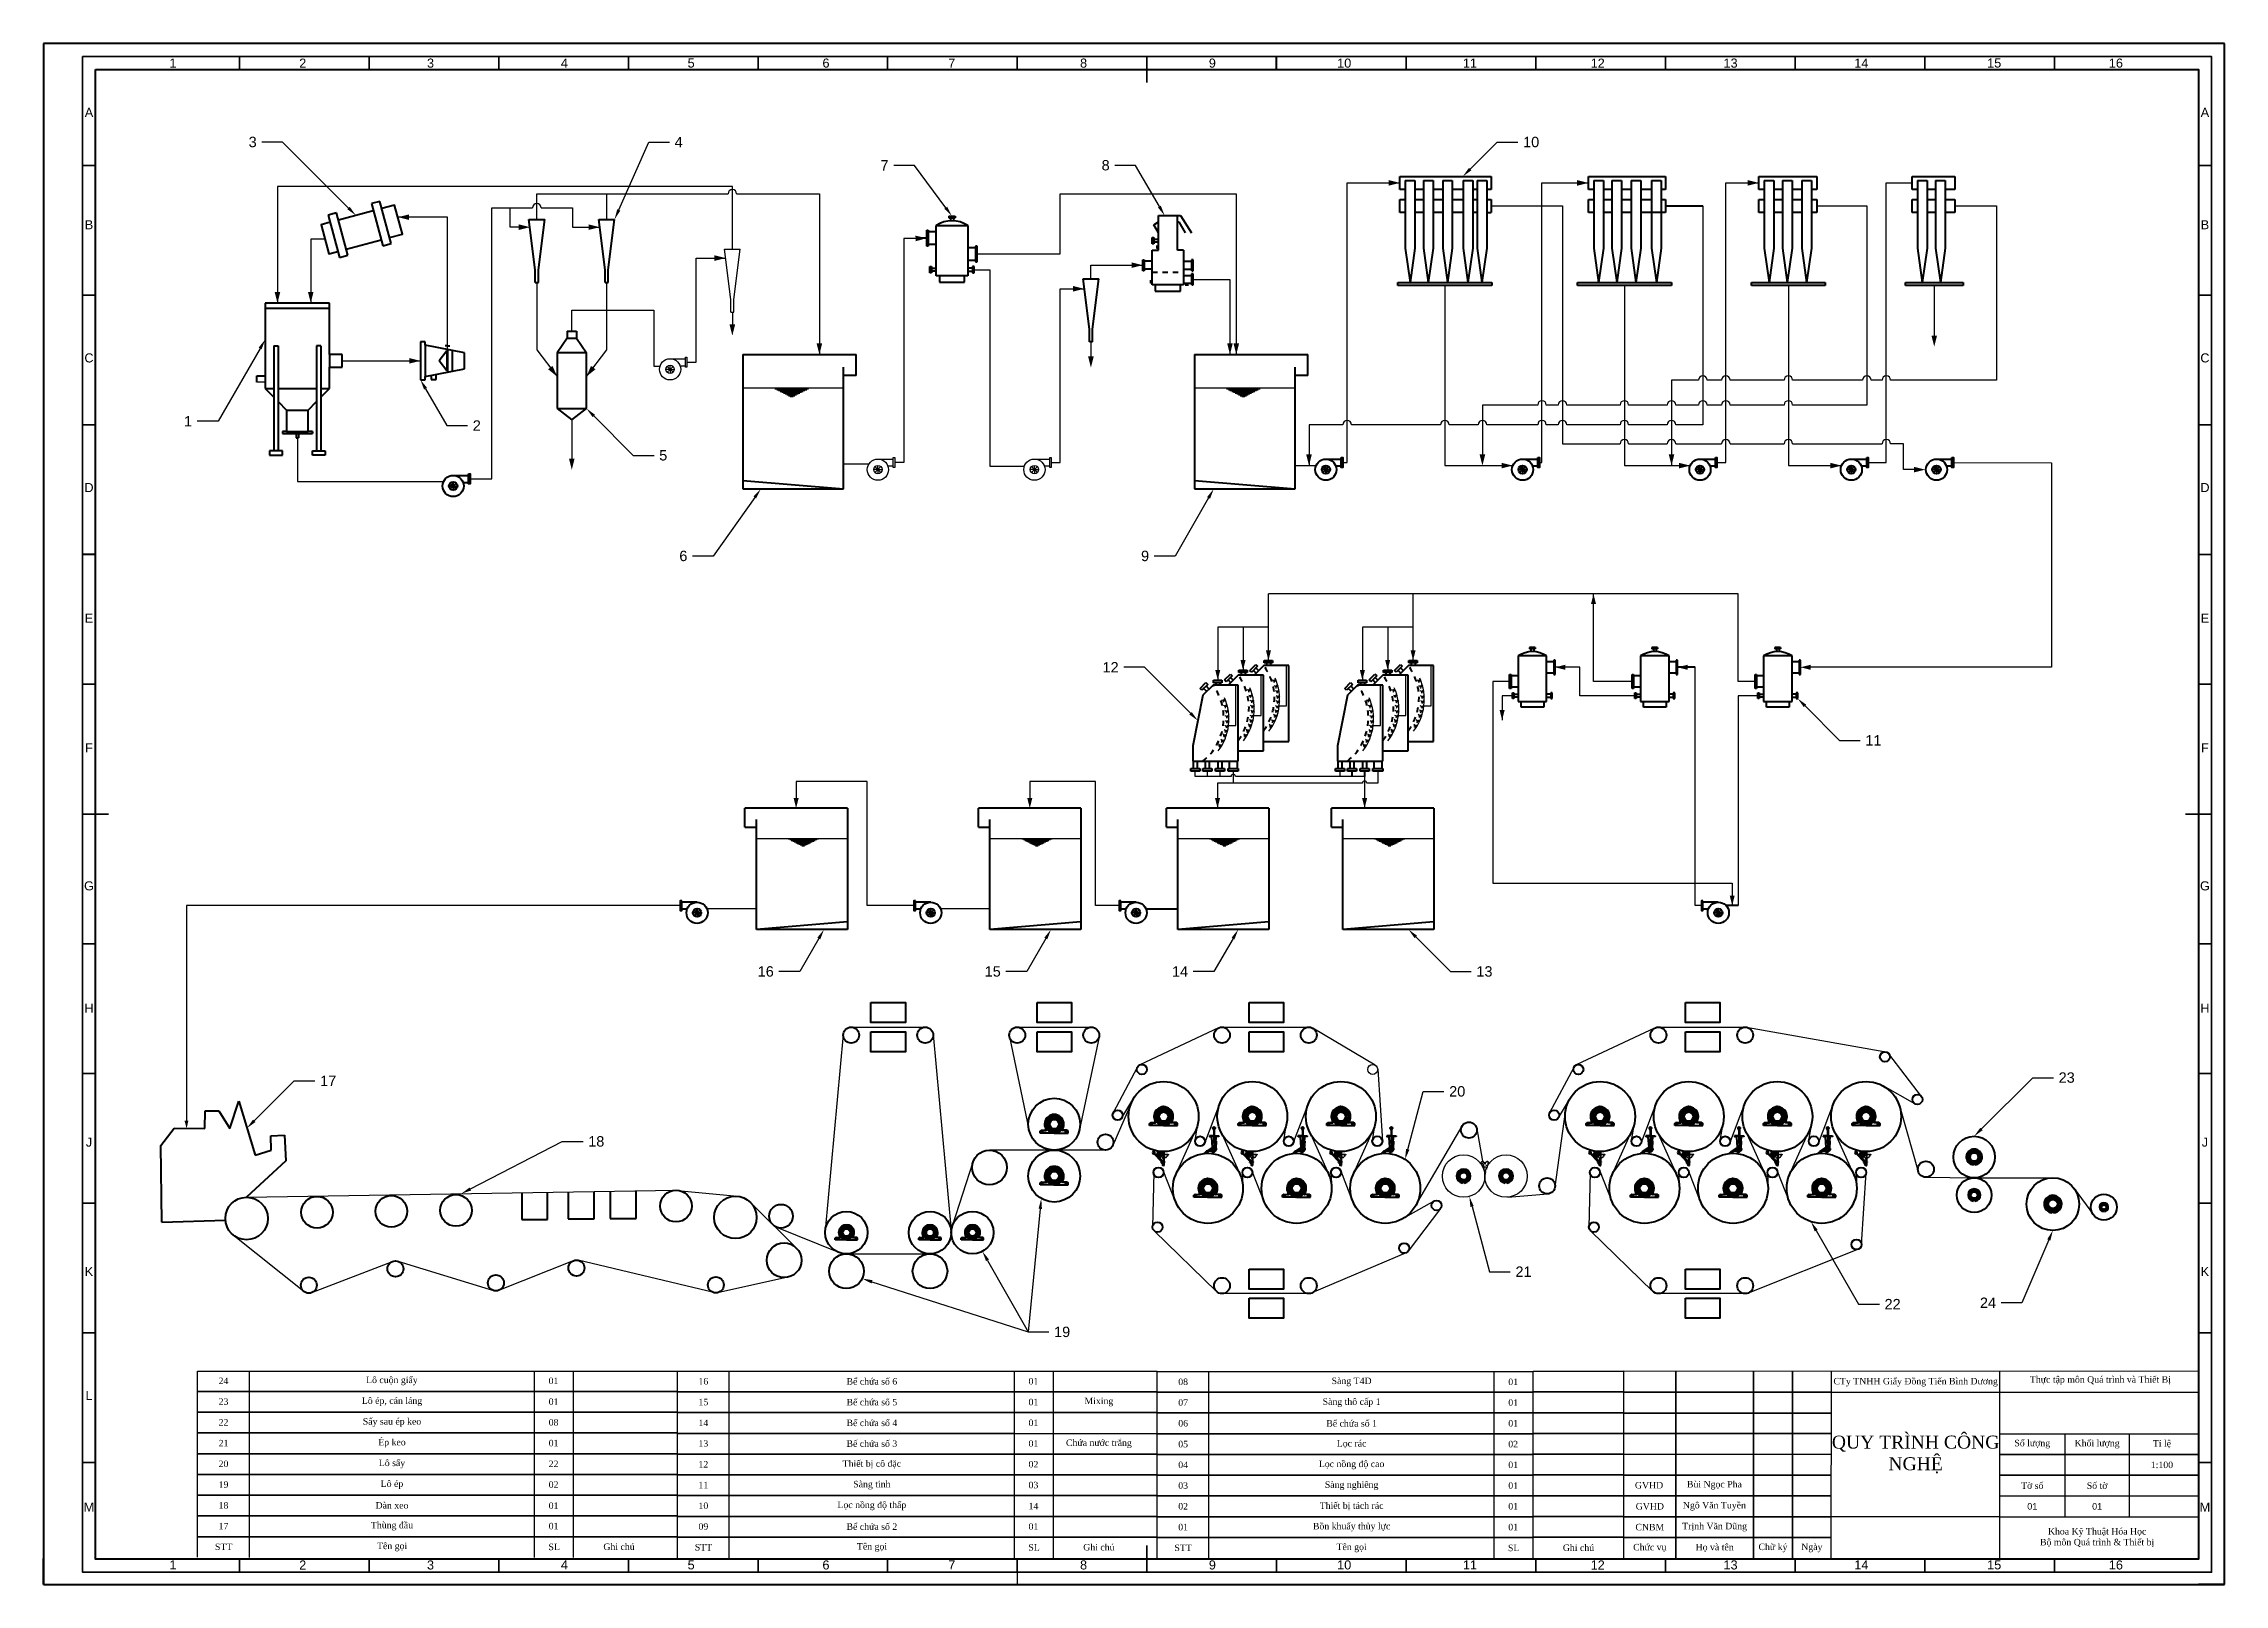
# Model space of a CAD drawing. Header units: millimetres. Extents: x 46 to 1471, y 49 to 643.
# Drawn here: x 46 to 887, y 49 to 643 of the extents above; entities that cross this region are included whole.
import ezdxf
from ezdxf import colors
from ezdxf.entities.mleader import LeaderData, LeaderLine
from ezdxf.enums import TextEntityAlignment as Align
from ezdxf.math import Vec2, Vec3

# ---------------------------------------------------------------- set-up
doc = ezdxf.new("R2010")
doc.units = ezdxf.units.MM
for name, pattern in [('ACAD_ISO02W100', [15, 12, -3]), ('ACAD_ISO04W100', [30, 24, -3, 0, -3]), ('CENTER2', [28.575, 19.05, -3.175, 3.175, -3.175]), ('Comos_1', [0]), ('Comos_2', [4, 2, -2]), ('DASHDOT', [30.5, 24, -3, 0.5, -3]), ('DASHED2', [9.525, 6.35, -3.175])]:
    doc.linetypes.add(name, pattern=pattern)
doc.layers.get('0').update_dxf_attribs({"lineweight": 50})
for name, color, linetype, lineweight in [('11', 7, 'Continuous', 70), ('65', 7, 'Continuous', 50), ('chu', 7, 'Continuous', 25), ('Lien_Dam', 7, 'Continuous', 30), ('Lien_Manh', 7, 'Continuous', 30), ('NET MANH', 7, 'Continuous', 35), ('netdam', 7, 'Continuous', 50), ('netdut', 5, 'ACAD_ISO02W100', 25), ('netmanh', 1, 'Continuous', 25), ('truc', 3, 'ACAD_ISO04W100', 25), ('粗实线', 7, 'Continuous', 50), ('细实线', 7, 'Continuous', 13)]:
    doc.layers.add(name, color=color, linetype=linetype, lineweight=lineweight)
for name, color, linetype in [('2', 7, 'Continuous'), ('66', 7, 'Continuous'), ('HATCH', 7, 'Continuous'), ('标注', 7, 'Continuous'), ('虚线', 7, 'DASHED2'), ('轴线', 7, 'CENTER2')]:
    doc.layers.add(name, color=color, linetype=linetype)
doc.styles.get("Standard").update_dxf_attribs({"font": 'arial.ttf'})
doc.styles.add('VnArialH', font='VHARIAL.TTF', dxfattribs={"width": 0.8, "oblique": 15, "height": 5})
doc.dimstyles.new('ISO-25', dxfattribs={"dimtxt": 2.5, "dimasz": 2.5, "dimexe": 1.25, "dimexo": 0.625, "dimtad": 1, "dimtxsty": 'Standard', "dimcen": 2.5, "dimadec": 0, "dimazin": 0, "dimtfac": 1, "dimtmove": 0, "dimatfit": 3, "dimfxl": 1, "dimarcsym": 0})
pattern_1 = [(315, (-51.7828, -12242.7554), (2.245064, 2.245064), []), (45, (-51.7828, -12242.7554), (-2.245064, 2.245064), [])]
pattern_2 = [(45, (12547.924, 63.1513), (-2.245064, 2.245064), []), (135, (12547.924, 63.1513), (-2.245064, -2.245064), [])]

msp = doc.modelspace()

# ---------------------------------------------------------------- texts
at = {"style": 'VnArialH'}
for s, p in [('1', (96.14, 635.81)), ('2', (146.2, 635.81)), ('3', (195.48, 635.81)), ('4', (247.1, 635.81)), ('5', (295.98, 635.81)), ('6', (347.99, 635.81)), ('7', (396.49, 635.81)), ('8', (447.32, 635.81)), ('9', (496.99, 635.81)), ('10', (547.83, 635.81)), ('11', (596.32, 635.81)), ('12', (645.6, 635.81)), ('13', (696.83, 635.81)), ('14', (747.27, 635.81)), ('15', (798.5, 635.81)), ('16', (845.43, 635.81)), ('A', (63.77, 616.81)), ('A', (879.77, 616.81)), ('B', (63.77, 573.49)), ('B', (879.77, 573.49)), ('c', (63.77, 522.15)), ('c', (879.77, 522.15)), ('d', (63.77, 472.17)), ('d', (879.77, 472.17)), ('e', (63.77, 421.8)), ('e', (879.77, 421.8)), ('f', (63.77, 371.82)), ('f', (879.77, 371.82)), ('g', (63.77, 318.61)), ('g', (879.77, 318.61)), ('h', (63.77, 271.42)), ('h', (879.77, 271.42)), ('j', (63.77, 219.79)), ('j', (879.77, 219.79)), ('k', (63.77, 169.91)), ('k', (879.77, 169.91)), ('l', (63.77, 122.16)), ('m', (63.77, 79.11)), ('m', (879.77, 79.11)), ('1', (96.14, 56.81)), ('2', (146.2, 56.81)), ('3', (195.48, 56.81)), ('4', (247.1, 56.81)), ('5', (295.98, 56.81)), ('6', (347.99, 56.81)), ('7', (396.49, 56.81)), ('8', (447.32, 56.81)), ('9', (496.99, 56.81)), ('10', (547.83, 56.81)), ('11', (596.32, 56.81)), ('12', (645.6, 56.81)), ('13', (696.83, 56.81)), ('14', (747.27, 56.81)), ('15', (798.5, 56.81)), ('16', (845.43, 56.81))]:
    msp.add_text(s, height=3.5, dxfattribs=at).set_placement(p, align=Align.MIDDLE)
at = {"layer": 'chu', "attachment_point": 5}
for s, width, heights, insert, char_height in [('{\\fTimes New Roman|b0|i0|c0|p18;24}', 19.9369, [0], (115.62, 127.77), 2.5), ('{\\fTimes New Roman|b0|i0|c0|p18;Lô cuộn giấy}', 110, [0], (180.59, 127.74), 2.5), ('{\\fTimes New Roman|b0|i0|c0|p18;01}', 8.1609, [0], (242.89, 127.77), 2.5), ('{\\fTimes New Roman|b0|i0|c0|p18;16}', 19.9369, [0], (300.71, 127.6), 2.5), ('{\\fTimes New Roman|b0|i0|c0|p18;Bể chứa số 6}', 110, [0], (365.68, 127.56), 2.5), ('{\\fTimes New Roman|b0|i0|c0|p18;01}', 8.1609, [0], (427.99, 127.6), 2.5), ('{\\fTimes New Roman|b0|i0|c0|p18;08}', 19.9369, [0], (485.72, 127.39), 2.5), ('{\\fTimes New Roman|b0|i0|c0|p18;Sàng T4D}', 110, [0], (550.69, 127.36), 2.5), ('{\\fTimes New Roman|b0|i0|c0|p18;01}', 8.1609, [0], (613, 127.39), 2.5), ('{\\fTimes New Roman|b0|i0|c0|p18;CTy TNHH Giấy Đồng Tiến Bình Dương}', 64.964, [0], (768.2, 127.25), 2.5), ('{\\fTimes New Roman|b0|i0|c0|p18;Thực tập môn Quá trình và Thiết Bị}', 64.964, [0], (839.46, 127.91), 2.5), ('{\\fTimes New Roman|b0|i0|c0|p18;23}', 19.9369, [0], (115.65, 119.77), 2.5), ('{\\fTimes New Roman|b0|i0|c0|p18;Lô ép, cán láng}', 110, [0], (180.62, 119.74), 2.5), ('{\\fTimes New Roman|b0|i0|c0|p18;01}', 8.1609, [0], (242.93, 119.77), 2.5), ('{\\fTimes New Roman|b0|i0|c0|p18;15}', 19.9369, [0], (300.71, 119.6), 2.5), ('{\\fTimes New Roman|b0|i0|c0|p18;Bể chứa số 5}', 110, [0], (365.68, 119.56), 2.5), ('{\\fTimes New Roman|b0|i0|c0|p18;01}', 8.1609, [0], (427.99, 119.6), 2.5), ('{\\fTimes New Roman|b0|i0|c0|p18;Mixing}', 35, [0], (453.23, 119.63), 2.5), ('{\\fTimes New Roman|b0|i0|c0|p18;07}', 19.9369, [0], (485.72, 119.39), 2.5), ('{\\fTimes New Roman|b0|i0|c0|p18;Sàng thô cấp 1}', 110, [0], (550.69, 119.36), 2.5), ('{\\fTimes New Roman|b0|i0|c0|p18;01}', 8.1609, [0], (613, 119.39), 2.5), ('{\\fTimes New Roman|b0|i0|c0|p18;22}', 19.9369, [0], (115.65, 111.77), 2.5), ('{\\fTimes New Roman|b0|i0|c0|p18;Sấy sau ép keo}', 110, [0], (180.62, 111.74), 2.5), ('{\\fTimes New Roman|b0|i0|c0|p18;08}', 5.4037, [2.54], (242.93, 111.77), 2.5), ('{\\fTimes New Roman|b0|i0|c0|p18;14}', 19.9369, [0], (300.71, 111.6), 2.5), ('{\\fTimes New Roman|b0|i0|c0|p18;Bể chứa số 4}', 110, [0], (365.68, 111.56), 2.5), ('{\\fTimes New Roman|b0|i0|c0|p18;01}', 8.1609, [0], (427.99, 111.6), 2.5), ('{\\fTimes New Roman|b0|i0|c0|p18;06}', 19.9369, [0], (485.72, 111.39), 2.5), ('{\\fTimes New Roman|b0|i0|c0|p18;Bể chứa số 1}', 110, [0], (550.69, 111.36), 2.5), ('{\\fTimes New Roman|b0|i0|c0|p18;01}', 8.1609, [0], (613, 111.39), 2.5), ('{\\fTimes New Roman|b0|i0|c0|p18;21}', 19.9369, [0], (115.65, 103.77), 2.5), ('{\\fTimes New Roman|b0|i0|c0|p18;Ép keo}', 110, [0], (180.62, 103.74), 2.5), ('{\\fTimes New Roman|b0|i0|c0|p18;01}', 8.1609, [0], (242.93, 103.77), 2.5), ('{\\fTimes New Roman|b0|i0|c0|p18;13}', 19.9369, [0], (300.71, 103.6), 2.5), ('{\\fTimes New Roman|b0|i0|c0|p18;Bế chứa số 3}', 110, [0], (365.68, 103.56), 2.5), ('{\\fTimes New Roman|b0|i0|c0|p18;01}', 8.1609, [0], (427.99, 103.6), 2.5), ('{\\fTimes New Roman|b0|i0|c0|p18;Chứa nước trắng}', 35, [0], (453.23, 103.5), 2.5), ('{\\fTimes New Roman|b0|i0|c0|p18;05}', 19.9369, [0], (485.72, 103.39), 2.5), ('{\\fTimes New Roman|b0|i0|c0|p18;Lọc rác}', 110, [0], (550.69, 103.36), 2.5), ('{\\fTimes New Roman|b0|i0|c0|p18;02}', 8.1609, [0], (613, 103.39), 2.5), ('{\\fTimes New Roman|b0|i0|c0|p18;QUY TRÌNH CÔNG NGHỆ}', 64.9712, [0], (768.2, 99.36), 5), ('{\\fTimes New Roman|b0|i0|c0|p18;Số lượng}', 25, [0], (813.19, 103.39), 2.5), ('{\\fTimes New Roman|b0|i0|c0|p18;Khối lượng}', 24.9955, [0], (838.19, 103.37), 2.5), ('{\\fTimes New Roman|b0|i0|c0|p18;Tỉ lệ}', 25, [0], (863.19, 103.36), 2.5), ('{\\fTimes New Roman|b0|i0|c0|p18;20}', 19.9369, [0], (115.65, 95.77), 2.5), ('{\\fTimes New Roman|b0|i0|c0|p18;Lô sấy}', 110, [0], (180.62, 95.74), 2.5), ('{\\fTimes New Roman|b0|i0|c0|p18;22}', 8.1609, [0], (242.93, 95.77), 2.5), ('{\\fTimes New Roman|b0|i0|c0|p18;12}', 19.9369, [0], (300.71, 95.6), 2.5), ('{\\fTimes New Roman|b0|i0|c0|p18;Thiết bị cô đặc}', 110, [0], (365.68, 95.56), 2.5), ('{\\fTimes New Roman|b0|i0|c0|p18;02}', 8.1609, [0], (427.99, 95.6), 2.5), ('{\\fTimes New Roman|b0|i0|c0|p18;04}', 19.9369, [0], (485.72, 95.39), 2.5), ('{\\fTimes New Roman|b0|i0|c0|p18;Lọc nồng độ cao}', 110, [0], (550.69, 95.36), 2.5), ('{\\fTimes New Roman|b0|i0|c0|p18;01}', 8.1609, [0], (613, 95.39), 2.5), ('{\\fTimes New Roman|b0|i0|c0|p18;1:100}', 25, [0], (863.19, 95.36), 2.5), ('{\\fTimes New Roman|b0|i0|c0|p18;19}', 19.9369, [0], (115.65, 87.77), 2.5), ('{\\fTimes New Roman|b0|i0|c0|p18;Lô ép}', 110, [0], (180.62, 87.74), 2.5), ('{\\fTimes New Roman|b0|i0|c0|p18;02}', 8.1609, [0], (242.93, 87.77), 2.5), ('{\\fTimes New Roman|b0|i0|c0|p18;11}', 19.9369, [0], (300.71, 87.6), 2.5), ('{\\fTimes New Roman|b0|i0|c0|p18;Sàng tinh}', 110, [0], (365.68, 87.56), 2.5), ('{\\fTimes New Roman|b0|i0|c0|p18;03}', 8.1609, [0], (427.99, 87.6), 2.5), ('{\\fTimes New Roman|b0|i0|c0|p18;03}', 19.9369, [0], (485.72, 87.39), 2.5), ('{\\fTimes New Roman|b0|i0|c0|p18;Sàng nghiêng}', 110, [0], (550.69, 87.36), 2.5), ('{\\fTimes New Roman|b0|i0|c0|p18;01}', 8.1609, [0], (613, 87.39), 2.5), ('{\\fTimes New Roman|b0|i0|c0|p18;GVHD}', 19.9955, [0], (665.4, 87.51), 2.5), ('{\\fTimes New Roman|b0|i0|c0|p18;Bùi Ngọc Pha}', 29.9955, [0], (690.6, 87.53), 2.5), ('{\\fTimes New Roman|b0|i0|c0|p18;Tờ số}', 25, [0], (813.19, 87.37), 2.5), ('{\\fTimes New Roman|b0|i0|c0|p18;Số tờ}', 25, [0], (838.19, 87.36), 2.5), ('{\\fTimes New Roman|b0|i0|c0|p18;18}', 19.9369, [0], (115.65, 79.77), 2.5), ('{\\fTimes New Roman|b0|i0|c0|p18;Dàn xeo}', 110, [0], (180.62, 79.74), 2.5), ('{\\fTimes New Roman|b0|i0|c0|p18;01}', 8.1609, [0], (242.93, 79.65), 2.5), ('{\\fTimes New Roman|b0|i0|c0|p18;10}', 19.9369, [0], (300.71, 79.6), 2.5), ('{\\fTimes New Roman|b0|i0|c0|p18;Lọc nồng độ thấp}', 110, [0], (365.68, 79.56), 2.5), ('{\\fTimes New Roman|b0|i0|c0|p18;14}', 8.1609, [0], (427.99, 79.48), 2.5), ('{\\fTimes New Roman|b0|i0|c0|p18;02}', 19.9369, [0], (485.72, 79.39), 2.5), ('{\\fTimes New Roman|b0|i0|c0|p18;Thiết bị tách rác}', 110, [0], (550.69, 79.36), 2.5), ('{\\fTimes New Roman|b0|i0|c0|p18;01}', 8.1609, [0], (613, 79.39), 2.5), ('{\\fTimes New Roman|b0|i0|c0|p18;GVHD}', 19.9955, [0], (665.7, 79.38), 2.5), ('{\\fTimes New Roman|b0|i0|c0|p18;Ngô Văn Tuyền}', 29.9955, [0], (690.6, 79.43), 2.5), ('01', 25, [0], (813.19, 79.38), 2.5), ('01', 24.9955, [0], (838.19, 79.37), 2.5), ('{\\fTimes New Roman|b0|i0|c0|p18;17}', 19.9369, [0], (115.65, 71.77), 2.5), ('{\\fTimes New Roman|b0|i0|c0|p18;Thùng đầu}', 110, [0], (180.62, 71.74), 2.5), ('{\\fTimes New Roman|b0|i0|c0|p18;01}', 8.1609, [0], (242.93, 71.77), 2.5), ('{\\fTimes New Roman|b0|i0|c0|p18;09}', 19.9369, [0], (300.71, 71.6), 2.5), ('{\\fTimes New Roman|b0|i0|c0|p18;Bể chứa số 2}', 110, [0], (365.68, 71.56), 2.5), ('{\\fTimes New Roman|b0|i0|c0|p18;01}', 8.1609, [0], (427.99, 71.6), 2.5), ('{\\fTimes New Roman|b0|i0|c0|p18;01}', 19.9369, [0], (485.72, 71.39), 2.5), ('{\\fTimes New Roman|b0|i0|c0|p18;Bồn khuấy thủy lực}', 110, [0], (550.69, 71.36), 2.5), ('{\\fTimes New Roman|b0|i0|c0|p18;01}', 8.1609, [0], (613, 71.39), 2.5), ('{\\fTimes New Roman|b0|i0|c0|p18;CNBM}', 19.9955, [0], (665.69, 71.38), 2.5), ('{\\fTimes New Roman|b0|i0|c0|p18;Trịnh Văn Dũng}', 29.9955, [0], (690.69, 71.39), 2.5), ('{\\fTimes New Roman|b0|i0|c0|p18;Khoa Kỹ Thuật Hóa Học\\PBộ môn Quá trình & Thiết bị}', 75, [0], (838.19, 67.38), 2.5), ('{\\fTimes New Roman|b0|i0|c0|p18;STT}', 19.9369, [0], (115.7, 63.77), 2.5), ('{\\fTimes New Roman|b0|i0|c0|p18;Tên gọi}', 110, [0], (180.67, 63.74), 2.5), ('{\\fTimes New Roman|b0|i0|c0|p18;SL}', 15, [0], (243.17, 63.73), 2.5), ('{\\fTimes New Roman|b0|i0|c0|p18;Ghi chú}', 35, [0], (268.17, 63.8), 2.5), ('{\\fTimes New Roman|b0|i0|c0|p18;STT}', 19.9369, [0], (300.76, 63.6), 2.5), ('{\\fTimes New Roman|b0|i0|c0|p18;Tên gọi}', 110, [0], (365.73, 63.56), 2.5), ('{\\fTimes New Roman|b0|i0|c0|p18;SL}', 15, [0], (428.23, 63.56), 2.5), ('{\\fTimes New Roman|b0|i0|c0|p18;Ghi chú}', 35, [0], (453.23, 63.63), 2.5), ('{\\fTimes New Roman|b0|i0|c0|p18;STT}', 19.9369, [0], (485.72, 63.39), 2.5), ('{\\fTimes New Roman|b0|i0|c0|p18;Tên gọi}', 110, [0], (550.69, 63.36), 2.5), ('{\\fTimes New Roman|b0|i0|c0|p18;SL}', 15, [0], (613.19, 63.35), 2.5), ('{\\fTimes New Roman|b0|i0|c0|p18;Ghi chú}', 35, [0], (638.19, 63.42), 2.5), ('{\\fTimes New Roman|b0|i0|c0|p18;Chức vụ}', 19.9955, [0], (665.69, 63.36), 2.5), ('{\\fTimes New Roman|b0|i0|c0|p18;Họ và tên}', 29.9955, [0], (690.69, 63.37), 2.5), ('{\\fTimes New Roman|b0|i0|c0|p18;Chữ ký}', 14.9955, [0], (713.19, 63.36), 2.5), ('{\\fTimes New Roman|b0|i0|c0|p18;Ngày}', 14.9955, [0], (728.19, 63.36), 2.5)]:
    msp.add_mtext_dynamic_manual_height_columns(s, width=width, gutter_width=12.5, heights=heights, dxfattribs=dict(at, insert=insert, char_height=char_height))

# ---------------------------------------------------------------- blocks, each defined once
blk = doc.blocks.new('A$C43BB0BAF')
at = {"layer": '细实线'}
h = blk.add_hatch(dxfattribs=at)
h.set_pattern_fill('ANSI37', color=256, style=0)
h.set_pattern_definition(pattern_2)
h.paths.add_polyline_path([(256, 254), (245, 254), (245, 242), (256, 242)])
h = blk.add_hatch(dxfattribs=at)
h.set_pattern_fill('ANSI37', color=256, style=0)
h.set_pattern_definition(pattern_2)
h.paths.add_polyline_path([(256, 229), (256, 242), (245, 242), (245, 229)])
at = {"layer": '粗实线'}
for p, q in [((92, 290), (105, 290)), ((92, 0), (92, 290)), ((109, 288), (117, 288)), ((109, 2), (117, 2)), ((113, 254), (110, 285)), ((113, 37), (110, 4)), ((122, 283), (122, 241)), ((122, 7), (122, 49)), ((128, 240), (152, 240)), ((157, 68), (130, 40)), ((138, 108), (207, 177)), ((143, 89), (299, 261)), ((147, 76), (308, 252)), ((152, 250), (152, 215)), ((156, 261), (188, 285)), ((156, 261), (160, 255)), ((157, 255), (169, 255)), ((178, 288), (164, 277)), ((167, 271), (164, 275)), ((171, 288), (165, 283)), ((165, 281), (173, 287)), ((165, 283), (165, 281)), ((165, 281), (167, 279)), ((171, 274), (168, 278)), ((183, 281), (169, 271)), ((169, 255), (169, 226)), ((169, 246), (214, 246)), ((169, 238), (214, 238)), ((171, 259), (237, 311)), ((173, 287), (171, 288)), ((171, 273), (176, 267)), ((171, 261), (172, 260)), ((171, 259), (172, 260)), ((172, 264), (188, 277)), ((175, 285), (173, 287)), ((227, 300), (175, 259)), ((206, 270), (175, 246)), ((179, 280), (176, 284)), ((183, 283), (180, 287)), ((180, 279), (184, 274)), ((198, 264), (182, 251)), ((185, 247), (182, 251)), ((218, 280), (184, 246)), ((189, 250), (186, 255)), ((201, 258), (187, 247)), ((188, 285), (202, 290)), ((191, 277), (192, 276)), ((192, 276), (206, 286)), ((197, 257), (194, 261)), ((201, 260), (198, 264)), ((202, 290), (206, 286)), ((204, 288), (202, 290)), ((215, 282), (206, 270)), ((212, 238), (208, 234)), ((215, 282), (211, 287)), ((211, 287), (215, 282)), ((214, 234), (211, 231)), ((214, 255), (214, 226)), ((227, 255), (214, 255)), ((236, 262), (218, 280)), ((227, 300), (238, 310)), ((236, 262), (229, 255)), ((239, 259), (231, 252)), ((232, 249), (232, 251)), ((232, 251), (237, 251)), ((232, 215), (232, 250)), ((232, 249), (232, 235)), ((232, 235), (232, 233)), ((232, 233), (237, 233)), ((245, 229), (232, 216)), ((238, 310), (237, 311)), ((237, 251), (237, 242)), ((237, 233), (237, 242)), ((239, 259), (245, 253)), ((245, 230), (245, 254)), ((245, 254), (256, 254)), ((245, 254), (245, 254)), ((245, 254), (245, 229)), ((245, 230), (245, 229)), ((256, 229), (245, 229)), ((256, 254), (257, 254)), ((256, 254), (256, 229)), ((256, 229), (257, 230)), ((257, 254), (257, 251)), ((257, 251), (257, 242)), ((257, 242), (257, 230)), ((105, 0), (92, 0))]:
    blk.add_line(p, q, dxfattribs=at)
at = {"layer": '粗实线', "linetype": 'Continuous'}
for p, q in [((296, 241), (218, 179)), ((297, 240), (218, 178)), ((294, 240), (294, 239))]:
    blk.add_line(p, q, dxfattribs=at)
at = {"layer": '粗实线'}
for centre, radius in [((122, 75), 25), ((122, 75), 17.5), ((122, 75), 15), ((122, 75), 11), ((122, 75), 10), ((192, 215), 22.5), ((320, 274), 25)]:
    blk.add_circle(centre, radius, dxfattribs=at)
for centre, radius, start, end in [((105, 285), 4.5, 0, 90), ((105, 4), 4.5, 270, 0), ((128, 255), 15, 185.4343, 270), ((128, 35), 15, 98.645, 174.5657), ((117, 283), 5, 0, 90), ((117, 7), 5, 270, 0), ((145, 101), 10, 135, 228.2717), ((157, 250), 5, 90.1452, 180.1452), ((192, 215), 40, 180.1452, 0.1453), ((129, 68), 28, 359.4153, 26.4708), ((157, 68), 4.365811409664089e-11, 179.4275, 180.5968), ((165, 276), 1.5, 128, 218), ((166, 277), 1.5, 38, 128), ((169, 279), 1.5, 128, 218), ((168, 272), 1.5, 218, 308), ((192, 215), 25, 113.4568, 40.4114), ((169, 273), 1.5, 308, 38), ((172, 275), 1.5, 218, 308), ((173, 262), 2, 128, 218), ((175, 283), 1.5, 38, 128), ((177, 285), 1.5, 128, 218), ((179, 286), 1.5, 38, 128), ((178, 279), 1.5, 308, 38), ((180, 281), 1.5, 218, 308), ((182, 283), 1.5, 308, 38), ((186, 248), 1.5, 218, 308), ((190, 275), 2, 38, 128), ((188, 249), 1.5, 308, 38), ((190, 251), 1.5, 218, 308), ((199, 258), 1.5, 218, 308), ((196, 256), 1.5, 308, 38), ((200, 259), 1.5, 308, 38), ((192, 215), 25, 49.5886, 66.5432), ((217, 166), 15, 117.6579, 135), ((192, 215), 40, 297.6579, 315), ((227, 250), 5, 0.1452, 90.1452), ((241, 253), 4.45, 205.9675, 334.1319), ((241, 231), 4.45, 25.8681, 154.0325)]:
    blk.add_arc(centre, radius, start, end, dxfattribs=at)
at = {"layer": '粗实线', "linetype": 'Continuous'}
for centre, radius, start, end in [((194, 210), 40, 272.3641, 307.9994), ((194, 210), 39, 274.5651, 307.9994), ((295, 242), 3, 308.2134, 259.8957), ((295, 242), 2, 307.7629, 259.7874)]:
    blk.add_arc(centre, radius, start, end, dxfattribs=at)
at = {"layer": '细实线'}
for p, q in [((128, 102), (127, 102)), ((165, 283), (168, 280)), ((173, 284), (171, 288))]:
    blk.add_line(p, q, dxfattribs=at)
blk.add_arc((192, 215), 35, 48.2758, 49.986, dxfattribs=at)
at = {"layer": '虚线'}
for p, q in [((1, 237), (7, 242)), ((1, 237), (62, 158)), ((95, 245), (7, 242)), ((7, 242), (60, 174)), ((94, 237), (13, 234)), ((89, 197), (54, 169)), ((87, 177), (62, 158)), ((80, 80), (92, 101)), ((86, 59), (82, 63)), ((86, 59), (92, 66)), ((87, 177), (152, 228)), ((89, 197), (169, 260)), ((92, 101), (161, 231)), ((128, 102), (92, 66)), ((94, 237), (145, 241)), ((95, 245), (156, 249)), ((205, 183), (127, 104)), ((136, 210), (130, 218)), ((130, 210), (130, 211)), ((169, 260), (172, 256)), ((171, 259), (170, 259)), ((172, 256), (175, 259)), ((179, 262), (186, 254)), ((188, 269), (194, 261)), ((256, 240), (255, 242))]:
    blk.add_line(p, q, dxfattribs=at)
at = {"layer": '虚线', "linetype": 'Continuous'}
for p, q in [((130, 211), (138, 217)), ((130, 210), (138, 216)), ((138, 217), (163, 186)), ((138, 216), (162, 185))]:
    blk.add_line(p, q, dxfattribs=at)
at = {"layer": '虚线', "linetype": 'DASHDOT'}
for p, q in [((132, 212), (132, 211)), ((135, 215), (136, 215))]:
    blk.add_line(p, q, dxfattribs=at)
at = {"layer": '虚线'}
for centre, radius, start, end in [((93, 73), 15, 152.0117, 227.6631), ((129, 68), 28, 26.4709, 270.5847), ((128, 103), 1.5, 135, 225), ((192, 215), 35, 129.9972, 41.7242)]:
    blk.add_arc(centre, radius, start, end, dxfattribs=at)
at = {"layer": '虚线', "linetype": 'Continuous'}
for radius, end in [(40, 272.3641), (39, 274.5651)]:
    blk.add_arc((194, 210), radius, 217.9994, end, dxfattribs=at)
at = {"layer": '轴线'}
for p, q in [((86, 75), (153, 75)), ((92, 265), (128, 265)), ((136, 265), (92, 265)), ((145, 98), (92, 45)), ((136, 25), (92, 25)), ((101, 96), (152, 45)), ((110, 48), (110, 48)), ((144, 82), (116, 55)), ((122, 109), (122, 44)), ((122, 49), (122, 45)), ((238, 215), (145, 215)), ((146, 83), (303, 256)), ((149, 88), (149, 88)), ((226, 181), (157, 249)), ((158, 242), (260, 242)), ((166, 288), (182, 268)), ((216, 240), (167, 190)), ((181, 269), (195, 251)), ((192, 175), (192, 249)), ((243, 224), (193, 273)), ((289, 242), (344, 297)), ((297, 297), (340, 254)), ((314, 280), (344, 251))]:
    blk.add_line(p, q, dxfattribs=at)
at = {"layer": '轴线', "linetype": 'DASHDOT'}
for p, q in [((301, 247), (289, 237)), ((290, 248), (299, 236))]:
    blk.add_line(p, q, dxfattribs=at)
blk = doc.blocks.new('*U159')
at = {"layer": 'netdam'}
for radius in [0.234, 0.126]:
    blk.add_circle((0, 0), radius, dxfattribs=at)
blk = doc.blocks.new('*U160')
at = {"layer": 'netdam', "color": 0, "linetype": 'ByBlock', "lineweight": -2, "transparency": 16777216}
for p, rotation in [((67.12, 16.51), 60.00000000000001), ((71.84, 19.24), 300.0000000000001), ((73.42, 16.51), 240), ((68.69, 13.78), 120), ((71.84, 13.78), 180)]:
    blk.add_blockref('*U159', p, dxfattribs=dict(at, rotation=rotation))
blk.add_blockref('*U159', (68.69, 19.24), dxfattribs=at)
blk = doc.blocks.new('*U157')
at = {"layer": 'netdam'}
blk.add_circle((0, 0), 0.045, dxfattribs=at)
at = {"layer": 'netmanh'}
blk.add_arc((0, 0), 0.054, 278.54467, 194.54467, dxfattribs=at)
at = {"layer": 'truc'}
blk.add_line((0, 0.05), (0, -0.05), dxfattribs=at)
blk = doc.blocks.new('*U158')
at = {"layer": 'truc', "color": 0, "linetype": 'ByBlock', "lineweight": -2, "transparency": 16777216}
for p, rotation in [((235.53, 90.67), 59.99999999999999), ((235.53, 88.73), 120), ((237.22, 87.76), 180), ((238.9, 90.67), 300.0000000000001), ((238.9, 88.73), 240)]:
    blk.add_blockref('*U157', p, dxfattribs=dict(at, rotation=rotation))
blk.add_blockref('*U157', (237.22, 91.65), dxfattribs=at)
blk = doc.blocks.new('*U163')
at = {"layer": 'netdam'}
for radius in [0.234, 0.126]:
    blk.add_circle((0, 0), radius, dxfattribs=at)
blk = doc.blocks.new('*U164')
at = {"layer": 'netdam', "color": 0, "linetype": 'ByBlock', "lineweight": -2, "transparency": 16777216}
for p, rotation in [((67.12, 16.51), 60.00000000000001), ((71.84, 19.24), 300.0000000000001), ((73.42, 16.51), 240), ((68.69, 13.78), 120), ((71.84, 13.78), 180)]:
    blk.add_blockref('*U163', p, dxfattribs=dict(at, rotation=rotation))
blk.add_blockref('*U163', (68.69, 19.24), dxfattribs=at)
blk = doc.blocks.new('*U161')
at = {"layer": 'netdam'}
blk.add_circle((0, 0), 0.045, dxfattribs=at)
at = {"layer": 'netmanh'}
blk.add_arc((0, 0), 0.054, 278.54467, 194.54467, dxfattribs=at)
at = {"layer": 'truc'}
blk.add_line((0, 0.05), (0, -0.05), dxfattribs=at)
blk = doc.blocks.new('*U162')
at = {"layer": 'truc', "color": 0, "linetype": 'ByBlock', "lineweight": -2, "transparency": 16777216}
for p, rotation in [((235.53, 90.67), 59.99999999999999), ((235.53, 88.73), 120), ((237.22, 87.76), 180), ((238.9, 90.67), 300.0000000000001), ((238.9, 88.73), 240)]:
    blk.add_blockref('*U161', p, dxfattribs=dict(at, rotation=rotation))
blk.add_blockref('*U161', (237.22, 91.65), dxfattribs=at)
blk = doc.blocks.new('*U171')
at = {"layer": 'netdam'}
for radius in [0.234, 0.126]:
    blk.add_circle((0, 0), radius, dxfattribs=at)
blk = doc.blocks.new('*U172')
at = {"layer": 'netdam', "color": 0, "linetype": 'ByBlock', "lineweight": -2, "transparency": 16777216}
for p, rotation in [((67.12, 16.51), 60.00000000000001), ((71.84, 19.24), 300.0000000000001), ((73.42, 16.51), 240), ((68.69, 13.78), 120), ((71.84, 13.78), 180)]:
    blk.add_blockref('*U171', p, dxfattribs=dict(at, rotation=rotation))
blk.add_blockref('*U171', (68.69, 19.24), dxfattribs=at)
blk = doc.blocks.new('*U169')
at = {"layer": 'netdam'}
blk.add_circle((0, 0), 0.045, dxfattribs=at)
at = {"layer": 'netmanh'}
blk.add_arc((0, 0), 0.054, 278.54467, 194.54467, dxfattribs=at)
at = {"layer": 'truc'}
blk.add_line((0, 0.05), (0, -0.05), dxfattribs=at)
blk = doc.blocks.new('*U170')
at = {"layer": 'truc', "color": 0, "linetype": 'ByBlock', "lineweight": -2, "transparency": 16777216}
for p, rotation in [((235.53, 90.67), 59.99999999999999), ((235.53, 88.73), 120), ((237.22, 87.76), 180), ((238.9, 90.67), 300.0000000000001), ((238.9, 88.73), 240)]:
    blk.add_blockref('*U169', p, dxfattribs=dict(at, rotation=rotation))
blk.add_blockref('*U169', (237.22, 91.65), dxfattribs=at)
blk = doc.blocks.new('*U175')
at = {"layer": 'netdam'}
for radius in [0.234, 0.126]:
    blk.add_circle((0, 0), radius, dxfattribs=at)
blk = doc.blocks.new('*U176')
at = {"layer": 'netdam', "color": 0, "linetype": 'ByBlock', "lineweight": -2, "transparency": 16777216}
for p, rotation in [((67.12, 16.51), 60.00000000000001), ((71.84, 19.24), 300.0000000000001), ((73.42, 16.51), 240), ((68.69, 13.78), 120), ((71.84, 13.78), 180)]:
    blk.add_blockref('*U175', p, dxfattribs=dict(at, rotation=rotation))
blk.add_blockref('*U175', (68.69, 19.24), dxfattribs=at)
blk = doc.blocks.new('*U173')
at = {"layer": 'netdam'}
blk.add_circle((0, 0), 0.045, dxfattribs=at)
at = {"layer": 'netmanh'}
blk.add_arc((0, 0), 0.054, 278.54467, 194.54467, dxfattribs=at)
at = {"layer": 'truc'}
blk.add_line((0, 0.05), (0, -0.05), dxfattribs=at)
blk = doc.blocks.new('*U174')
at = {"layer": 'truc', "color": 0, "linetype": 'ByBlock', "lineweight": -2, "transparency": 16777216}
for p, rotation in [((235.53, 90.67), 59.99999999999999), ((235.53, 88.73), 120), ((237.22, 87.76), 180), ((238.9, 90.67), 300.0000000000001), ((238.9, 88.73), 240)]:
    blk.add_blockref('*U173', p, dxfattribs=dict(at, rotation=rotation))
blk.add_blockref('*U173', (237.22, 91.65), dxfattribs=at)
blk = doc.blocks.new('*U179')
at = {"layer": 'netdam'}
for radius in [0.234, 0.126]:
    blk.add_circle((0, 0), radius, dxfattribs=at)
blk = doc.blocks.new('*U180')
at = {"layer": 'netdam', "color": 0, "linetype": 'ByBlock', "lineweight": -2, "transparency": 16777216}
for p, rotation in [((67.12, 16.51), 60.00000000000001), ((71.84, 19.24), 300.0000000000001), ((73.42, 16.51), 240), ((68.69, 13.78), 120), ((71.84, 13.78), 180)]:
    blk.add_blockref('*U179', p, dxfattribs=dict(at, rotation=rotation))
blk.add_blockref('*U179', (68.69, 19.24), dxfattribs=at)
blk = doc.blocks.new('*U177')
at = {"layer": 'netdam'}
blk.add_circle((0, 0), 0.045, dxfattribs=at)
at = {"layer": 'netmanh'}
blk.add_arc((0, 0), 0.054, 278.54467, 194.54467, dxfattribs=at)
at = {"layer": 'truc'}
blk.add_line((0, 0.05), (0, -0.05), dxfattribs=at)
blk = doc.blocks.new('*U178')
at = {"layer": 'truc', "color": 0, "linetype": 'ByBlock', "lineweight": -2, "transparency": 16777216}
for p, rotation in [((235.53, 90.67), 59.99999999999999), ((235.53, 88.73), 120), ((237.22, 87.76), 180), ((238.9, 90.67), 300.0000000000001), ((238.9, 88.73), 240)]:
    blk.add_blockref('*U177', p, dxfattribs=dict(at, rotation=rotation))
blk.add_blockref('*U177', (237.22, 91.65), dxfattribs=at)
blk = doc.blocks.new('*U187')
at = {"layer": 'netdam'}
for radius in [0.234, 0.126]:
    blk.add_circle((0, 0), radius, dxfattribs=at)
blk = doc.blocks.new('*U188')
at = {"layer": 'netdam', "color": 0, "linetype": 'ByBlock', "lineweight": -2, "transparency": 16777216}
for p, rotation in [((67.12, 16.51), 60.00000000000001), ((71.84, 19.24), 300.0000000000001), ((73.42, 16.51), 240), ((68.69, 13.78), 120), ((71.84, 13.78), 180)]:
    blk.add_blockref('*U187', p, dxfattribs=dict(at, rotation=rotation))
blk.add_blockref('*U187', (68.69, 19.24), dxfattribs=at)
blk = doc.blocks.new('*U185')
at = {"layer": 'netdam'}
blk.add_circle((0, 0), 0.045, dxfattribs=at)
at = {"layer": 'netmanh'}
blk.add_arc((0, 0), 0.054, 278.54467, 194.54467, dxfattribs=at)
at = {"layer": 'truc'}
blk.add_line((0, 0.05), (0, -0.05), dxfattribs=at)
blk = doc.blocks.new('*U186')
at = {"layer": 'truc', "color": 0, "linetype": 'ByBlock', "lineweight": -2, "transparency": 16777216}
for p, rotation in [((235.53, 90.67), 59.99999999999999), ((235.53, 88.73), 120), ((237.22, 87.76), 180), ((238.9, 90.67), 300.0000000000001), ((238.9, 88.73), 240)]:
    blk.add_blockref('*U185', p, dxfattribs=dict(at, rotation=rotation))
blk.add_blockref('*U185', (237.22, 91.65), dxfattribs=at)
blk = doc.blocks.new('*U211')
at = {"layer": 'netdam'}
for radius in [0.234, 0.126]:
    blk.add_circle((0, 0), radius, dxfattribs=at)
blk = doc.blocks.new('*U212')
at = {"layer": 'netdam', "color": 0, "linetype": 'ByBlock', "lineweight": -2, "transparency": 16777216}
for p, rotation in [((67.12, 16.51), 60.00000000000001), ((71.84, 19.24), 300.0000000000001), ((73.42, 16.51), 240), ((68.69, 13.78), 120), ((71.84, 13.78), 180)]:
    blk.add_blockref('*U211', p, dxfattribs=dict(at, rotation=rotation))
blk.add_blockref('*U211', (68.69, 19.24), dxfattribs=at)
blk = doc.blocks.new('*U209')
at = {"layer": 'netdam'}
blk.add_circle((0, 0), 0.045, dxfattribs=at)
at = {"layer": 'netmanh'}
blk.add_arc((0, 0), 0.054, 278.54467, 194.54467, dxfattribs=at)
at = {"layer": 'truc'}
blk.add_line((0, 0.05), (0, -0.05), dxfattribs=at)
blk = doc.blocks.new('*U210')
at = {"layer": 'truc', "color": 0, "linetype": 'ByBlock', "lineweight": -2, "transparency": 16777216}
for p, rotation in [((235.53, 90.67), 59.99999999999999), ((235.53, 88.73), 120), ((237.22, 87.76), 180), ((238.9, 90.67), 300.0000000000001), ((238.9, 88.73), 240)]:
    blk.add_blockref('*U209', p, dxfattribs=dict(at, rotation=rotation))
blk.add_blockref('*U209', (237.22, 91.65), dxfattribs=at)
blk = doc.blocks.new('*U215')
at = {"layer": 'netdam'}
for radius in [0.234, 0.126]:
    blk.add_circle((0, 0), radius, dxfattribs=at)
blk = doc.blocks.new('*U216')
at = {"layer": 'netdam', "color": 0, "linetype": 'ByBlock', "lineweight": -2, "transparency": 16777216}
for p, rotation in [((67.12, 16.51), 60.00000000000001), ((71.84, 19.24), 300.0000000000001), ((73.42, 16.51), 240), ((68.69, 13.78), 120), ((71.84, 13.78), 180)]:
    blk.add_blockref('*U215', p, dxfattribs=dict(at, rotation=rotation))
blk.add_blockref('*U215', (68.69, 19.24), dxfattribs=at)
blk = doc.blocks.new('*U213')
at = {"layer": 'netdam'}
blk.add_circle((0, 0), 0.045, dxfattribs=at)
at = {"layer": 'netmanh'}
blk.add_arc((0, 0), 0.054, 278.54467, 194.54467, dxfattribs=at)
at = {"layer": 'truc'}
blk.add_line((0, 0.05), (0, -0.05), dxfattribs=at)
blk = doc.blocks.new('*U214')
at = {"layer": 'truc', "color": 0, "linetype": 'ByBlock', "lineweight": -2, "transparency": 16777216}
for p, rotation in [((235.53, 90.67), 59.99999999999999), ((235.53, 88.73), 120), ((237.22, 87.76), 180), ((238.9, 90.67), 300.0000000000001), ((238.9, 88.73), 240)]:
    blk.add_blockref('*U213', p, dxfattribs=dict(at, rotation=rotation))
blk.add_blockref('*U213', (237.22, 91.65), dxfattribs=at)
blk = doc.blocks.new('*U219')
at = {"layer": 'netdam'}
for radius in [0.187, 0.101]:
    blk.add_circle((0, 0), radius, dxfattribs=at)
blk = doc.blocks.new('*U220')
at = {"layer": 'netdam', "color": 0, "linetype": 'ByBlock', "lineweight": -2, "transparency": 16777216}
for p, rotation in [((53.69, 13.21), 60.00000000000001), ((54.95, 11.02), 120), ((57.47, 15.39), 300.0000000000001), ((57.47, 11.02), 180), ((58.73, 13.21), 240)]:
    blk.add_blockref('*U219', p, dxfattribs=dict(at, rotation=rotation))
blk.add_blockref('*U219', (54.95, 15.39), dxfattribs=at)
blk = doc.blocks.new('*U217')
at = {"layer": 'netdam'}
blk.add_circle((0, 0), 0.036, dxfattribs=at)
at = {"layer": 'netmanh'}
blk.add_arc((0, 0), 0.0432, 278.54467, 194.54467, dxfattribs=at)
at = {"layer": 'truc'}
blk.add_line((0, 0.04), (0, -0.04), dxfattribs=at)
blk = doc.blocks.new('*U218')
at = {"layer": 'truc', "color": 0, "linetype": 'ByBlock', "lineweight": -2, "transparency": 16777216}
for p, rotation in [((188.43, 72.54), 59.99999999999999), ((188.43, 70.98), 120), ((189.77, 70.21), 180), ((191.12, 72.54), 299.9999999999999), ((191.12, 70.98), 240)]:
    blk.add_blockref('*U217', p, dxfattribs=dict(at, rotation=rotation))
blk.add_blockref('*U217', (189.77, 73.32), dxfattribs=at)
blk = doc.blocks.new('*U223')
at = {"layer": 'netdam'}
for radius in [0.187, 0.101]:
    blk.add_circle((0, 0), radius, dxfattribs=at)
blk = doc.blocks.new('*U224')
at = {"layer": 'netdam', "color": 0, "linetype": 'ByBlock', "lineweight": -2, "transparency": 16777216}
for p, rotation in [((53.69, 13.21), 60.00000000000001), ((54.95, 11.02), 120), ((57.47, 15.39), 300.0000000000001), ((57.47, 11.02), 180), ((58.73, 13.21), 240)]:
    blk.add_blockref('*U223', p, dxfattribs=dict(at, rotation=rotation))
blk.add_blockref('*U223', (54.95, 15.39), dxfattribs=at)
blk = doc.blocks.new('*U221')
at = {"layer": 'netdam'}
blk.add_circle((0, 0), 0.036, dxfattribs=at)
at = {"layer": 'netmanh'}
blk.add_arc((0, 0), 0.0432, 278.54467, 194.54467, dxfattribs=at)
at = {"layer": 'truc'}
blk.add_line((0, 0.04), (0, -0.04), dxfattribs=at)
blk = doc.blocks.new('*U222')
at = {"layer": 'truc', "color": 0, "linetype": 'ByBlock', "lineweight": -2, "transparency": 16777216}
for p, rotation in [((188.43, 72.54), 59.99999999999999), ((188.43, 70.98), 120), ((189.77, 70.21), 180), ((191.12, 72.54), 299.9999999999999), ((191.12, 70.98), 240)]:
    blk.add_blockref('*U221', p, dxfattribs=dict(at, rotation=rotation))
blk.add_blockref('*U221', (189.77, 73.32), dxfattribs=at)
blk = doc.blocks.new('*U227')
at = {"layer": 'netdam'}
for radius in [0.187, 0.101]:
    blk.add_circle((0, 0), radius, dxfattribs=at)
blk = doc.blocks.new('*U228')
at = {"layer": 'netdam', "color": 0, "linetype": 'ByBlock', "lineweight": -2, "transparency": 16777216}
for p, rotation in [((53.69, 13.21), 60.00000000000001), ((54.95, 11.02), 120), ((57.47, 15.39), 300.0000000000001), ((57.47, 11.02), 180), ((58.73, 13.21), 240)]:
    blk.add_blockref('*U227', p, dxfattribs=dict(at, rotation=rotation))
blk.add_blockref('*U227', (54.95, 15.39), dxfattribs=at)
blk = doc.blocks.new('*U225')
at = {"layer": 'netdam'}
blk.add_circle((0, 0), 0.036, dxfattribs=at)
at = {"layer": 'netmanh'}
blk.add_arc((0, 0), 0.0432, 278.54467, 194.54467, dxfattribs=at)
at = {"layer": 'truc'}
blk.add_line((0, 0.04), (0, -0.04), dxfattribs=at)
blk = doc.blocks.new('*U226')
at = {"layer": 'truc', "color": 0, "linetype": 'ByBlock', "lineweight": -2, "transparency": 16777216}
for p, rotation in [((188.43, 72.54), 59.99999999999999), ((188.43, 70.98), 120), ((189.77, 70.21), 180), ((191.12, 72.54), 299.9999999999999), ((191.12, 70.98), 240)]:
    blk.add_blockref('*U225', p, dxfattribs=dict(at, rotation=rotation))
blk.add_blockref('*U225', (189.77, 73.32), dxfattribs=at)
blk = doc.blocks.new('*U231')
at = {"layer": 'netdam'}
for radius in [0.234, 0.126]:
    blk.add_circle((0, 0), radius, dxfattribs=at)
blk = doc.blocks.new('*U232')
at = {"layer": 'netdam', "color": 0, "linetype": 'ByBlock', "lineweight": -2, "transparency": 16777216}
for p, rotation in [((67.12, 16.51), 60.00000000000001), ((71.84, 19.24), 300.0000000000001), ((73.42, 16.51), 240), ((68.69, 13.78), 120), ((71.84, 13.78), 180)]:
    blk.add_blockref('*U231', p, dxfattribs=dict(at, rotation=rotation))
blk.add_blockref('*U231', (68.69, 19.24), dxfattribs=at)
blk = doc.blocks.new('*U229')
at = {"layer": 'netdam'}
blk.add_circle((0, 0), 0.045, dxfattribs=at)
at = {"layer": 'netmanh'}
blk.add_arc((0, 0), 0.054, 278.54467, 194.54467, dxfattribs=at)
at = {"layer": 'truc'}
blk.add_line((0, 0.05), (0, -0.05), dxfattribs=at)
blk = doc.blocks.new('*U230')
at = {"layer": 'truc', "color": 0, "linetype": 'ByBlock', "lineweight": -2, "transparency": 16777216}
for p, rotation in [((235.53, 90.67), 59.99999999999999), ((235.53, 88.73), 120), ((237.22, 87.76), 180), ((238.9, 90.67), 300.0000000000001), ((238.9, 88.73), 240)]:
    blk.add_blockref('*U229', p, dxfattribs=dict(at, rotation=rotation))
blk.add_blockref('*U229', (237.22, 91.65), dxfattribs=at)
blk = doc.blocks.new('*U235')
at = {"layer": 'netdam'}
for radius in [0.234, 0.126]:
    blk.add_circle((0, 0), radius, dxfattribs=at)
blk = doc.blocks.new('*U236')
at = {"layer": 'netdam', "color": 0, "linetype": 'ByBlock', "lineweight": -2, "transparency": 16777216}
for p, rotation in [((67.12, 16.51), 60.00000000000001), ((71.84, 19.24), 300.0000000000001), ((73.42, 16.51), 240), ((68.69, 13.78), 120), ((71.84, 13.78), 180)]:
    blk.add_blockref('*U235', p, dxfattribs=dict(at, rotation=rotation))
blk.add_blockref('*U235', (68.69, 19.24), dxfattribs=at)
blk = doc.blocks.new('*U233')
at = {"layer": 'netdam'}
blk.add_circle((0, 0), 0.045, dxfattribs=at)
at = {"layer": 'netmanh'}
blk.add_arc((0, 0), 0.054, 278.54467, 194.54467, dxfattribs=at)
at = {"layer": 'truc'}
blk.add_line((0, 0.05), (0, -0.05), dxfattribs=at)
blk = doc.blocks.new('*U234')
at = {"layer": 'truc', "color": 0, "linetype": 'ByBlock', "lineweight": -2, "transparency": 16777216}
for p, rotation in [((235.53, 90.67), 59.99999999999999), ((235.53, 88.73), 120), ((237.22, 87.76), 180), ((238.9, 90.67), 300.0000000000001), ((238.9, 88.73), 240)]:
    blk.add_blockref('*U233', p, dxfattribs=dict(at, rotation=rotation))
blk.add_blockref('*U233', (237.22, 91.65), dxfattribs=at)
blk = doc.blocks.new('*U239')
at = {"layer": 'netdam'}
for radius in [0.234, 0.126]:
    blk.add_circle((0, 0), radius, dxfattribs=at)
blk = doc.blocks.new('*U240')
at = {"layer": 'netdam', "color": 0, "linetype": 'ByBlock', "lineweight": -2, "transparency": 16777216}
for p, rotation in [((67.12, 16.51), 60.00000000000001), ((71.84, 19.24), 300.0000000000001), ((73.42, 16.51), 240), ((68.69, 13.78), 120), ((71.84, 13.78), 180)]:
    blk.add_blockref('*U239', p, dxfattribs=dict(at, rotation=rotation))
blk.add_blockref('*U239', (68.69, 19.24), dxfattribs=at)
blk = doc.blocks.new('*U237')
at = {"layer": 'netdam'}
blk.add_circle((0, 0), 0.045, dxfattribs=at)
at = {"layer": 'netmanh'}
blk.add_arc((0, 0), 0.054, 278.54467, 194.54467, dxfattribs=at)
at = {"layer": 'truc'}
blk.add_line((0, 0.05), (0, -0.05), dxfattribs=at)
blk = doc.blocks.new('*U238')
at = {"layer": 'truc', "color": 0, "linetype": 'ByBlock', "lineweight": -2, "transparency": 16777216}
for p, rotation in [((235.53, 90.67), 59.99999999999999), ((235.53, 88.73), 120), ((237.22, 87.76), 180), ((238.9, 90.67), 300.0000000000001), ((238.9, 88.73), 240)]:
    blk.add_blockref('*U237', p, dxfattribs=dict(at, rotation=rotation))
blk.add_blockref('*U237', (237.22, 91.65), dxfattribs=at)
blk = doc.blocks.new('*U243')
at = {"layer": 'netdam'}
for radius in [0.234, 0.126]:
    blk.add_circle((0, 0), radius, dxfattribs=at)
blk = doc.blocks.new('*U244')
at = {"layer": 'netdam', "color": 0, "linetype": 'ByBlock', "lineweight": -2, "transparency": 16777216}
for p, rotation in [((67.12, 16.51), 60.00000000000001), ((71.84, 19.24), 300.0000000000001), ((73.42, 16.51), 240), ((68.69, 13.78), 120), ((71.84, 13.78), 180)]:
    blk.add_blockref('*U243', p, dxfattribs=dict(at, rotation=rotation))
blk.add_blockref('*U243', (68.69, 19.24), dxfattribs=at)
blk = doc.blocks.new('*U241')
at = {"layer": 'netdam'}
blk.add_circle((0, 0), 0.045, dxfattribs=at)
at = {"layer": 'netmanh'}
blk.add_arc((0, 0), 0.054, 278.54467, 194.54467, dxfattribs=at)
at = {"layer": 'truc'}
blk.add_line((0, 0.05), (0, -0.05), dxfattribs=at)
blk = doc.blocks.new('*U242')
at = {"layer": 'truc', "color": 0, "linetype": 'ByBlock', "lineweight": -2, "transparency": 16777216}
for p, rotation in [((235.53, 90.67), 59.99999999999999), ((235.53, 88.73), 120), ((237.22, 87.76), 180), ((238.9, 90.67), 300.0000000000001), ((238.9, 88.73), 240)]:
    blk.add_blockref('*U241', p, dxfattribs=dict(at, rotation=rotation))
blk.add_blockref('*U241', (237.22, 91.65), dxfattribs=at)
blk = doc.blocks.new('*U247')
at = {"layer": 'netdam'}
for radius in [0.234, 0.126]:
    blk.add_circle((0, 0), radius, dxfattribs=at)
blk = doc.blocks.new('*U248')
at = {"layer": 'netdam', "color": 0, "linetype": 'ByBlock', "lineweight": -2, "transparency": 16777216}
for p, rotation in [((67.12, 16.51), 60.00000000000001), ((71.84, 19.24), 300.0000000000001), ((73.42, 16.51), 240), ((68.69, 13.78), 120), ((71.84, 13.78), 180)]:
    blk.add_blockref('*U247', p, dxfattribs=dict(at, rotation=rotation))
blk.add_blockref('*U247', (68.69, 19.24), dxfattribs=at)
blk = doc.blocks.new('*U245')
at = {"layer": 'netdam'}
blk.add_circle((0, 0), 0.045, dxfattribs=at)
at = {"layer": 'netmanh'}
blk.add_arc((0, 0), 0.054, 278.54467, 194.54467, dxfattribs=at)
at = {"layer": 'truc'}
blk.add_line((0, 0.05), (0, -0.05), dxfattribs=at)
blk = doc.blocks.new('*U246')
at = {"layer": 'truc', "color": 0, "linetype": 'ByBlock', "lineweight": -2, "transparency": 16777216}
for p, rotation in [((235.53, 90.67), 59.99999999999999), ((235.53, 88.73), 120), ((237.22, 87.76), 180), ((238.9, 90.67), 300.0000000000001), ((238.9, 88.73), 240)]:
    blk.add_blockref('*U245', p, dxfattribs=dict(at, rotation=rotation))
blk.add_blockref('*U245', (237.22, 91.65), dxfattribs=at)
blk = doc.blocks.new('*U251')
at = {"layer": 'netdam'}
for radius in [0.234, 0.126]:
    blk.add_circle((0, 0), radius, dxfattribs=at)
blk = doc.blocks.new('*U252')
at = {"layer": 'netdam', "color": 0, "linetype": 'ByBlock', "lineweight": -2, "transparency": 16777216}
for p, rotation in [((67.12, 16.51), 60.00000000000001), ((71.84, 19.24), 300.0000000000001), ((73.42, 16.51), 240), ((68.69, 13.78), 120), ((71.84, 13.78), 180)]:
    blk.add_blockref('*U251', p, dxfattribs=dict(at, rotation=rotation))
blk.add_blockref('*U251', (68.69, 19.24), dxfattribs=at)
blk = doc.blocks.new('*U249')
at = {"layer": 'netdam'}
blk.add_circle((0, 0), 0.045, dxfattribs=at)
at = {"layer": 'netmanh'}
blk.add_arc((0, 0), 0.054, 278.54467, 194.54467, dxfattribs=at)
at = {"layer": 'truc'}
blk.add_line((0, 0.05), (0, -0.05), dxfattribs=at)
blk = doc.blocks.new('*U250')
at = {"layer": 'truc', "color": 0, "linetype": 'ByBlock', "lineweight": -2, "transparency": 16777216}
for p, rotation in [((235.53, 90.67), 59.99999999999999), ((235.53, 88.73), 120), ((237.22, 87.76), 180), ((238.9, 90.67), 300.0000000000001), ((238.9, 88.73), 240)]:
    blk.add_blockref('*U249', p, dxfattribs=dict(at, rotation=rotation))
blk.add_blockref('*U249', (237.22, 91.65), dxfattribs=at)
blk = doc.blocks.new('*U255')
at = {"layer": 'netdam'}
for radius in [0.234, 0.126]:
    blk.add_circle((0, 0), radius, dxfattribs=at)
blk = doc.blocks.new('*U256')
at = {"layer": 'netdam', "color": 0, "linetype": 'ByBlock', "lineweight": -2, "transparency": 16777216}
for p, rotation in [((67.12, 16.51), 60.00000000000001), ((71.84, 19.24), 300.0000000000001), ((73.42, 16.51), 240), ((68.69, 13.78), 120), ((71.84, 13.78), 180)]:
    blk.add_blockref('*U255', p, dxfattribs=dict(at, rotation=rotation))
blk.add_blockref('*U255', (68.69, 19.24), dxfattribs=at)
blk = doc.blocks.new('*U253')
at = {"layer": 'netdam'}
blk.add_circle((0, 0), 0.045, dxfattribs=at)
at = {"layer": 'netmanh'}
blk.add_arc((0, 0), 0.054, 278.54467, 194.54467, dxfattribs=at)
at = {"layer": 'truc'}
blk.add_line((0, 0.05), (0, -0.05), dxfattribs=at)
blk = doc.blocks.new('*U254')
at = {"layer": 'truc', "color": 0, "linetype": 'ByBlock', "lineweight": -2, "transparency": 16777216}
for p, rotation in [((235.53, 90.67), 59.99999999999999), ((235.53, 88.73), 120), ((237.22, 87.76), 180), ((238.9, 90.67), 300.0000000000001), ((238.9, 88.73), 240)]:
    blk.add_blockref('*U253', p, dxfattribs=dict(at, rotation=rotation))
blk.add_blockref('*U253', (237.22, 91.65), dxfattribs=at)
blk = doc.blocks.new('*U257')
at = {"layer": 'netdam'}
blk.add_circle((0, 0), 0.0405, dxfattribs=at)
at = {"layer": 'netmanh'}
blk.add_arc((0, 0), 0.0486, 278.54467, 194.54467, dxfattribs=at)
at = {"layer": 'truc'}
blk.add_line((0, 0.05), (0, -0.05), dxfattribs=at)
blk = doc.blocks.new('*U258')
at = {"layer": 'truc', "color": 0, "linetype": 'ByBlock', "lineweight": -2, "transparency": 16777216}
for p, rotation in [((211.98, 81.61), 59.99999999999999), ((211.98, 79.86), 120), ((213.49, 78.98), 180), ((215.01, 81.61), 299.9999999999999), ((215.01, 79.86), 240)]:
    blk.add_blockref('*U257', p, dxfattribs=dict(at, rotation=rotation))
blk.add_blockref('*U257', (213.49, 82.48), dxfattribs=at)
blk = doc.blocks.new('*U259')
at = {"layer": 'netdam'}
blk.add_circle((0, 0), 0.0315, dxfattribs=at)
at = {"layer": 'netmanh'}
blk.add_arc((0, 0), 0.0378, 278.54467, 194.54467, dxfattribs=at)
at = {"layer": 'truc'}
blk.add_line((0, 0.04), (0, -0.04), dxfattribs=at)
blk = doc.blocks.new('*U260')
at = {"layer": 'truc', "color": 0, "linetype": 'ByBlock', "lineweight": -2, "transparency": 16777216}
for p, rotation in [((164.87, 63.47), 59.99999999999999), ((164.87, 62.11), 120), ((166.05, 61.43), 180), ((167.23, 63.47), 299.9999999999999), ((167.23, 62.11), 240)]:
    blk.add_blockref('*U259', p, dxfattribs=dict(at, rotation=rotation))
blk.add_blockref('*U259', (166.05, 64.15), dxfattribs=at)
blk = doc.blocks.new('*U261')
at = {"layer": 'netdam'}
blk.add_circle((0, 0), 0.045, dxfattribs=at)
at = {"layer": 'netmanh'}
blk.add_arc((0, 0), 0.054, 278.54467, 194.54467, dxfattribs=at)
at = {"layer": 'truc'}
blk.add_line((0, 0.05), (0, -0.05), dxfattribs=at)
blk = doc.blocks.new('*U262')
at = {"layer": 'truc', "color": 0, "linetype": 'ByBlock', "lineweight": -2, "transparency": 16777216}
for p, rotation in [((235.53, 90.67), 59.99999999999999), ((235.53, 88.73), 120), ((237.22, 87.76), 180), ((238.9, 90.67), 300.0000000000001), ((238.9, 88.73), 240)]:
    blk.add_blockref('*U261', p, dxfattribs=dict(at, rotation=rotation))
blk.add_blockref('*U261', (237.22, 91.65), dxfattribs=at)
blk = doc.blocks.new('*U263')
at = {"layer": 'netdam'}
blk.add_circle((0, 0), 0.0225, dxfattribs=at)
at = {"layer": 'netmanh'}
blk.add_arc((0, 0), 0.027, 278.54467, 194.54467, dxfattribs=at)
at = {"layer": 'truc'}
blk.add_line((0, 0.03), (0, -0.03), dxfattribs=at)
blk = doc.blocks.new('*U264')
at = {"layer": 'truc', "color": 0, "linetype": 'ByBlock', "lineweight": -2, "transparency": 16777216}
for p, rotation in [((117.77, 45.34), 59.99999999999999), ((117.77, 44.37), 120), ((118.61, 43.88), 180), ((119.45, 45.34), 300.0000000000001), ((119.45, 44.37), 240)]:
    blk.add_blockref('*U263', p, dxfattribs=dict(at, rotation=rotation))
blk.add_blockref('*U263', (118.61, 45.82), dxfattribs=at)
blk = doc.blocks.new('*U265')
at = {"layer": 'netdam'}
blk.add_circle((0, 0), 0.036, dxfattribs=at)
at = {"layer": 'netmanh'}
blk.add_arc((0, 0), 0.0432, 278.54467, 194.54467, dxfattribs=at)
at = {"layer": 'truc'}
blk.add_line((0, 0.04), (0, -0.04), dxfattribs=at)
blk = doc.blocks.new('*U266')
at = {"layer": 'truc', "color": 0, "linetype": 'ByBlock', "lineweight": -2, "transparency": 16777216}
for p, rotation in [((188.43, 72.54), 59.99999999999999), ((188.43, 70.98), 120), ((189.77, 70.21), 180), ((191.12, 72.54), 299.9999999999999), ((191.12, 70.98), 240)]:
    blk.add_blockref('*U265', p, dxfattribs=dict(at, rotation=rotation))
blk.add_blockref('*U265', (189.77, 73.32), dxfattribs=at)
blk = doc.blocks.new('*U267')
at = {"layer": 'netdam'}
blk.add_circle((0, 0), 0.036, dxfattribs=at)
at = {"layer": 'netmanh'}
blk.add_arc((0, 0), 0.0432, 278.54467, 194.54467, dxfattribs=at)
at = {"layer": 'truc'}
blk.add_line((0, 0.04), (0, -0.04), dxfattribs=at)
blk = doc.blocks.new('*U268')
at = {"layer": 'truc', "color": 0, "linetype": 'ByBlock', "lineweight": -2, "transparency": 16777216}
for p, rotation in [((188.43, 72.54), 59.99999999999999), ((188.43, 70.98), 120), ((189.77, 70.21), 180), ((191.12, 72.54), 299.9999999999999), ((191.12, 70.98), 240)]:
    blk.add_blockref('*U267', p, dxfattribs=dict(at, rotation=rotation))
blk.add_blockref('*U267', (189.77, 73.32), dxfattribs=at)
blk = doc.blocks.new('A$C6F1474AB')
at = {"layer": '细实线'}
h = blk.add_hatch(dxfattribs=at)
h.set_pattern_fill('ANSI37', color=256, angle=-90, style=0)
h.set_pattern_definition(pattern_1)
h.paths.add_polyline_path([(115, 49), (127, 49), (127, 60), (115, 60)])
h = blk.add_hatch(dxfattribs=at)
h.set_pattern_fill('ANSI37', color=256, angle=-90, style=0)
h.set_pattern_definition(pattern_1)
h.paths.add_polyline_path([(140, 49), (140, 60), (127, 60), (127, 49)])
at = {"layer": '标注'}
blk.add_line((91, 242), (91, 242), dxfattribs=at)
at = {"layer": '粗实线'}
for p, q in [((94, 539), (94, 298)), ((106, 539), (106, 298)), ((0, 403), (0, 388)), ((94, 403), (0, 403)), ((37, 388), (3, 391)), ((5, 383), (47, 383)), ((70, 140), (51, 374)), ((56, 283), (64, 131)), ((70, 299), (65, 298)), ((96, 43), (84, 77)), ((90, 243), (89, 243)), ((115, 50), (96, 43)), ((136, 153), (100, 153)), ((140, 136), (100, 136)), ((106, 91), (100, 91)), ((100, 73), (140, 73)), ((106, 403), (200, 403)), ((117, 60), (106, 92)), ((118, 70), (110, 93)), ((140, 91), (110, 91)), ((115, 49), (115, 60)), ((115, 60), (139, 60)), ((115, 60), (115, 60)), ((140, 60), (115, 60)), ((115, 49), (115, 48)), ((140, 49), (115, 49)), ((127, 48), (115, 48)), ((118, 73), (118, 68)), ((120, 73), (118, 73)), ((118, 68), (127, 68)), ((134, 73), (120, 73)), ((123, 136), (123, 91)), ((136, 68), (127, 68)), ((136, 48), (127, 48)), ((131, 159), (149, 374)), ((131, 136), (131, 91)), ((220, 79), (131, 74)), ((134, 73), (136, 73)), ((140, 153), (136, 153)), ((136, 73), (136, 68)), ((139, 48), (136, 48)), ((209, 86), (139, 83)), ((139, 60), (140, 60)), ((140, 49), (139, 48)), ((140, 153), (140, 153)), ((140, 153), (140, 136)), ((140, 73), (140, 91)), ((148, 62), (140, 84)), ((140, 59), (148, 62)), ((140, 60), (140, 49)), ((149, 125), (230, 72)), ((195, 383), (153, 383)), ((163, 388), (197, 391)), ((200, 403), (200, 388)), ((226, 65), (231, 73)), ((226, 65), (259, 43)), ((230, 72), (233, 76)), ((231, 73), (233, 76)), ((231, 73), (241, 66)), ((233, 76), (300, 32)), ((235, 52), (238, 57)), ((235, 50), (250, 40)), ((238, 57), (255, 45)), ((239, 49), (242, 54)), ((241, 66), (262, 53)), ((242, 54), (247, 62)), ((248, 44), (251, 48)), ((251, 48), (257, 56)), ((252, 41), (255, 45)), ((257, 56), (258, 59)), ((259, 43), (274, 39)), ((262, 53), (311, 21)), ((277, 43), (274, 39)), ((274, 39), (277, 43)), ((286, 48), (276, 60)), ((283, 43), (286, 48)), ((300, 32), (311, 22)), ((311, 22), (311, 21))]:
    blk.add_line(p, q, dxfattribs=at)
at = {"layer": '粗实线', "linetype": 'ByBlock'}
for p, q in [((129, 154), (130, 153)), ((138, 148), (276, 60)), ((233, 76), (283, 43))]:
    blk.add_line(p, q, dxfattribs=at)
at = {"layer": '粗实线'}
for centre, radius in [((100, 563), 25), ((100, 278), 25), ((100, 113), 22.5), ((100, 278), 15), ((100, 278), 11), ((137, 119), 4.25)]:
    blk.add_circle(centre, radius, dxfattribs=at)
for centre, radius, start, end in [((3, 394), 3, 180, 270), ((5, 388), 5, 180, 270), ((36, 373), 15, 3.1077, 84.5657), ((100, 113), 50, 137.4153, 256.633), ((100, 113), 40, 90, 270), ((100, 113), 22.5, 90, 270), ((116, 64), 4.45, 295.8681, 64.0325), ((136, 158), 5, 176.8923, 270), ((138, 64), 4.45, 115.9675, 244.1319), ((100, 113), 50, 323.367, 36.8699), ((164, 373), 15, 95.4343, 176.8923), ((195, 388), 5, 270, 0), ((197, 394), 3, 270, 0), ((236, 51), 1.5, 147.0612, 237.0612), ((238, 50), 1.5, 237.0612, 327.0612), ((240, 48), 1.5, 147.0612, 237.0612), ((247, 44), 1.5, 237.0612, 327.0612), ((249, 43), 1.5, 147.0612, 237.0612), ((251, 42), 1.5, 237.0612, 327.0612)]:
    blk.add_arc(centre, radius, start, end, dxfattribs=at)
at = {"layer": '细实线'}
blk.add_arc((137, 119), 5, 275.1774, 189, dxfattribs=at)
at = {"layer": '虚线'}
for p, q in [((14, 383), (14, 403)), ((36, 383), (36, 403)), ((90, 243), (70, 299)), ((126, 137), (88, 241)), ((131, 102), (110, 91)), ((122, 91), (122, 73)), ((123, 136), (123, 153)), ((123, 91), (123, 73)), ((124, 305), (134, 267)), ((131, 136), (131, 153)), ((131, 102), (146, 61)), ((132, 91), (132, 73)), ((132, 91), (132, 73)), ((164, 383), (164, 403)), ((186, 383), (186, 403))]:
    blk.add_line(p, q, dxfattribs=at)
at = {"layer": '虚线', "linetype": 'ByBlock'}
for p, q in [((249, 65), (250, 67)), ((252, 69), (253, 71)), ((254, 72), (254, 73)), ((258, 59), (259, 61)), ((261, 63), (262, 65)), ((263, 66), (264, 67))]:
    blk.add_line(p, q, dxfattribs=at)
at = {"layer": '虚线'}
for centre, radius, start, end in [((71, 284), 15, 107.3369, 182.9883), ((110, 281), 28, 59.4153, 330.5847), ((90, 241), 1.5, 110, 200)]:
    blk.add_arc(centre, radius, start, end, dxfattribs=at)
at = {"layer": '轴线'}
for p, q in [((57, 563), (144, 563)), ((100, 599), (100, 39)), ((25, 374), (25, 403)), ((30, 113), (170, 113)), ((151, 278), (49, 278)), ((71, 109), (56, 106)), ((72, 271), (141, 289)), ((142, 84), (77, 60)), ((95, 142), (93, 158)), ((95, 297), (106, 258)), ((100, 61), (100, 408)), ((100, 113), (100, 113)), ((103, 308), (103, 308)), ((105, 301), (115, 263)), ((105, 85), (107, 69)), ((117, 254), (117, 254)), ((127, 127), (127, 164)), ((127, 147), (127, 45)), ((127, 68), (127, 98)), ((129, 118), (144, 120)), ((175, 374), (175, 403)), ((243, 46), (266, 81)), ((252, 59), (254, 63))]:
    blk.add_line(p, q, dxfattribs=at)
blk.add_circle((100, 113), 37.5, dxfattribs=at)
at = {"layer": '标注'}
blk.add_leader([(281, 41), (280, 41)], dimstyle='ISO-25', override={"dimgap": 0.625, "dimtad": 1, "dimlfac": 5, "dimldrblk": 'DotSmall'}, dxfattribs=at)

# ---------------------------------------------------------------- hatches: boundary and pattern name
at = {"layer": 'HATCH'}
h = msp.add_hatch(dxfattribs=at)
h.set_pattern_fill('DASH', color=256, scale=0.2)
h.set_pattern_definition([(0, (-677.65237, -73.5639), (0.635, 0.635), [0.635, -0.635])])
edge = h.paths.add_edge_path()
edge.add_spline(control_points=[(601.16, 212.48), (600.88, 212.53), (600.69, 212.02), (600.5, 211.51)], knot_values=[0, 0, 0, 0, 1.177534, 1.177534, 1.177534, 1.177534], degree=3, periodic=0)
edge.add_arc((593.87, 206.71), 8.18, 9.98302, 35.85764, ccw=False)
edge.add_line((601.93, 208.13), (601.16, 212.48))
edge = h.paths.add_edge_path()
edge.add_spline(control_points=[(603.58, 211.48), (603.43, 212), (603.12, 213.01), (602.07, 211.36), (601.42, 212.43), (601.16, 212.48)], knot_values=[1.177534, 1.177534, 1.177534, 1.177534, 2.333476, 3.431029, 4.512415, 4.512415, 4.512415, 4.512415], degree=3, periodic=0)
edge.add_line((601.16, 212.48), (601.93, 208.13))
edge.add_arc((593.87, 206.71), 8.18, 0, 9.98302, ccw=False)
edge.add_arc((610.24, 206.71), 8.18, 144.37708, 180, ccw=False)

# ---------------------------------------------------------------- linework, layer by layer
for p, q in [((887.27, 643.31), (46.27, 643.31)), ((46.27, 643.31), (46.27, 49.31)), ((56.27, 643.31), (46.27, 643.31)), ((46.27, 643.31), (46.27, 633.31)), ((887.27, 643.31), (877.27, 643.31)), ((887.27, 49.31), (887.27, 643.31)), ((887.27, 633.31), (887.27, 643.31)), ((521.77, 633.31), (521.77, 638.31)), ((671.8, 580.75), (686.17, 580.75)), ((386.84, 568.31), (384.47, 568.31)), ((66.27, 446.31), (61.27, 446.31)), ((683.18, 402.87), (676.39, 402.87)), ((699.81, 310.99), (695.13, 310.99)), ((46.27, 49.31), (46.27, 59.31)), ((887.27, 49.31), (887.27, 59.31)), ((46.27, 49.31), (887.27, 49.31)), ((46.27, 49.31), (56.27, 49.31)), ((887.27, 49.31), (877.27, 49.31))]:
    msp.add_line(p, q)
at = {"color": 0, "linetype": 'Continuous', "lineweight": 70}
for p, q in [((390.49, 573.17), (402.64, 573.17)), ((390.49, 553.73), (390.49, 573.17)), ((395.35, 576.82), (397.78, 576.82)), ((395.35, 576.82), (395.35, 576.21)), ((395.35, 576.21), (397.78, 576.21)), ((395.95, 576.21), (395.95, 574.98)), ((397.17, 576.21), (397.17, 574.98)), ((397.78, 576.82), (397.78, 576.21)), ((402.64, 573.17), (402.64, 553.73)), ((386.84, 565.28), (386.84, 571.35)), ((386.84, 571.35), (387.45, 571.35)), ((387.45, 565.28), (386.84, 565.28)), ((387.45, 571.35), (387.45, 565.28)), ((390.49, 570.74), (387.45, 570.74)), ((390.49, 565.88), (387.45, 565.88)), ((402.64, 564.67), (405.67, 564.67)), ((405.67, 565.28), (405.67, 559.2)), ((406.28, 565.28), (405.67, 565.28)), ((406.28, 559.2), (406.28, 565.28)), ((388.06, 554.95), (388.06, 557.38)), ((388.06, 557.38), (388.66, 557.38)), ((388.66, 557.38), (388.66, 554.95)), ((388.66, 556.77), (390.49, 556.77)), ((390.49, 555.56), (388.66, 555.56)), ((402.64, 559.81), (405.67, 559.81)), ((404.46, 556.77), (402.64, 556.77)), ((402.64, 555.56), (404.46, 555.56)), ((405.07, 557.38), (404.46, 557.38)), ((404.46, 557.38), (404.46, 554.95)), ((405.07, 554.95), (405.07, 557.38)), ((405.67, 559.2), (406.28, 559.2)), ((388.66, 554.95), (388.06, 554.95)), ((402.64, 553.73), (390.49, 553.73)), ((391.7, 553.73), (391.7, 551.3)), ((391.7, 551.3), (401.42, 551.3)), ((401.42, 551.3), (401.42, 553.73)), ((404.46, 554.95), (405.07, 554.95)), ((625.89, 407.26), (614.93, 407.26)), ((614.93, 407.26), (614.93, 389.71)), ((621.51, 410.55), (619.31, 410.55)), ((619.31, 410.55), (619.31, 410)), ((621.51, 410), (619.31, 410)), ((619.86, 410), (619.86, 408.89)), ((620.96, 410), (620.96, 408.89)), ((621.51, 410.55), (621.51, 410)), ((625.89, 389.71), (625.89, 407.26)), ((625.89, 405.07), (628.64, 405.07)), ((628.64, 405.62), (628.64, 400.13)), ((629.18, 405.62), (628.64, 405.62)), ((629.18, 400.13), (629.18, 405.62)), ((673.1, 407.26), (662.13, 407.26)), ((662.13, 407.26), (662.13, 389.71)), ((668.71, 410.55), (666.52, 410.55)), ((666.52, 410.55), (666.52, 410)), ((668.71, 410), (666.52, 410)), ((667.07, 410), (667.07, 408.89)), ((668.16, 410), (668.16, 408.89)), ((668.71, 410.55), (668.71, 410)), ((673.1, 389.71), (673.1, 407.26)), ((673.1, 405.07), (675.84, 405.07)), ((675.84, 405.62), (675.84, 400.13)), ((676.39, 405.62), (675.84, 405.62)), ((676.39, 400.13), (676.39, 405.62)), ((720.53, 407.26), (709.56, 407.26)), ((709.56, 407.26), (709.56, 389.71)), ((716.14, 410.55), (713.95, 410.55)), ((713.95, 410.55), (713.95, 410)), ((716.14, 410), (713.95, 410)), ((714.5, 410), (714.5, 408.89)), ((715.6, 410), (715.6, 408.89)), ((716.14, 410.55), (716.14, 410)), ((720.53, 389.71), (720.53, 407.26)), ((720.53, 405.07), (723.27, 405.07)), ((723.27, 405.62), (723.27, 400.13)), ((723.82, 405.62), (723.27, 405.62)), ((723.82, 400.13), (723.82, 405.62)), ((611.63, 394.65), (611.63, 400.13)), ((611.63, 400.13), (612.18, 400.13)), ((612.18, 400.13), (612.18, 394.65)), ((614.93, 399.58), (612.18, 399.58)), ((625.89, 400.68), (628.64, 400.68)), ((628.64, 400.13), (629.18, 400.13)), ((658.84, 394.65), (658.84, 400.13)), ((658.84, 400.13), (659.39, 400.13)), ((659.39, 400.13), (659.39, 394.65)), ((662.13, 399.58), (659.39, 399.58)), ((673.1, 400.68), (675.84, 400.68)), ((675.84, 400.13), (676.39, 400.13)), ((706.27, 394.65), (706.27, 400.13)), ((706.27, 400.13), (706.82, 400.13)), ((706.82, 400.13), (706.82, 394.65)), ((709.56, 399.58), (706.82, 399.58)), ((720.53, 400.68), (723.27, 400.68)), ((723.27, 400.13), (723.82, 400.13)), ((612.18, 394.65), (611.63, 394.65)), ((614.93, 395.2), (612.18, 395.2)), ((612.73, 390.81), (612.73, 393)), ((612.73, 393), (613.28, 393)), ((613.28, 390.81), (612.73, 390.81)), ((613.28, 393), (613.28, 390.81)), ((613.28, 392.45), (614.93, 392.45)), ((614.93, 391.36), (613.28, 391.36)), ((614.93, 389.71), (625.89, 389.71)), ((616.02, 387.52), (616.02, 389.71)), ((624.8, 387.52), (616.02, 387.52)), ((624.8, 389.71), (624.8, 387.52)), ((627.54, 392.45), (625.89, 392.45)), ((625.89, 391.36), (627.54, 391.36)), ((628.09, 393), (627.54, 393)), ((627.54, 393), (627.54, 390.81)), ((627.54, 390.81), (628.09, 390.81)), ((628.09, 390.81), (628.09, 393)), ((659.39, 394.65), (658.84, 394.65)), ((662.13, 395.2), (659.39, 395.2)), ((659.94, 390.81), (659.94, 393)), ((659.94, 393), (660.49, 393)), ((660.49, 390.81), (659.94, 390.81)), ((660.49, 393), (660.49, 390.81)), ((660.49, 392.45), (662.13, 392.45)), ((662.13, 391.36), (660.49, 391.36)), ((662.13, 389.71), (673.1, 389.71)), ((663.23, 387.52), (663.23, 389.71)), ((672, 387.52), (663.23, 387.52)), ((672, 389.71), (672, 387.52)), ((674.75, 392.45), (673.1, 392.45)), ((673.1, 391.36), (674.75, 391.36)), ((675.29, 393), (674.75, 393)), ((674.75, 393), (674.75, 390.81)), ((674.75, 390.81), (675.29, 390.81)), ((675.29, 390.81), (675.29, 393)), ((706.82, 394.65), (706.27, 394.65)), ((709.56, 395.2), (706.82, 395.2)), ((707.37, 390.81), (707.37, 393)), ((707.37, 393), (707.92, 393)), ((707.92, 390.81), (707.37, 390.81)), ((707.92, 393), (707.92, 390.81)), ((707.92, 392.45), (709.56, 392.45)), ((709.56, 391.36), (707.92, 391.36)), ((709.56, 389.71), (720.53, 389.71)), ((710.66, 387.52), (710.66, 389.71)), ((719.44, 387.52), (710.66, 387.52)), ((719.44, 389.71), (719.44, 387.52)), ((722.18, 392.45), (720.53, 392.45)), ((720.53, 391.36), (722.18, 391.36)), ((722.73, 393), (722.18, 393)), ((722.18, 393), (722.18, 390.81)), ((722.18, 390.81), (722.73, 390.81)), ((722.73, 390.81), (722.73, 393))]:
    msp.add_line(p, q, dxfattribs=at)
for points in [[(233.82, 572.55, 0, 2.16, 0), (229.5, 572.55, 2.16, 2.16, 0)], [(311.88, 535.04, 2.16, 0, 0), (311.88, 530.72, 0, 0, 0)], [(345.45, 527.79, 2.16, 0, 0), (345.45, 523.47, 0, 0, 0)], [(612.82, 480.63, 0, 2.16, 0), (608.5, 480.63, 2.16, 2.16, 0)], [(674.07, 480.63, 0, 2.16, 0), (674.07, 484.95, 2.16, 2.16, 0)], [(681.25, 480.63, 0, 2.16, 0), (676.93, 480.63, 2.16, 2.16, 0)], [(739.6, 480.63, 0, 2.16, 0), (735.28, 480.63, 2.16, 2.16, 0)], [(508.82, 405.72, 1.95, 0, 0), (508.82, 401.82, 0, 0, 0)], [(518.62, 409.41, 1.95, 0, 0), (518.62, 405.51, 0, 0, 0)], [(574.4, 409.41, 1.95, 0, 0), (574.4, 405.51, 0, 0, 0)], [(629.18, 402.87, 0, 1.95, 0), (633.08, 402.87, 1.95, 1.95, 0)], [(676.39, 402.87, 0, 1.95, 0), (680.29, 402.87, 1.95, 1.95, 0)], [(723.82, 402.87, 0, 1.95, 0), (727.72, 402.87, 1.95, 1.95, 0)], [(499.07, 401.82, 1.95, 0, 0), (499.07, 397.92, 0, 0, 0)], [(554.85, 401.82, 1.95, 0, 0), (554.85, 397.92, 0, 0, 0)], [(608.73, 386.41, 1.95, 0, 0), (608.73, 382.51, 0, 0, 0)], [(697.47, 314.89, 1.95, 0, 0), (697.47, 310.99, 0, 0, 0)]]:
    msp.add_lwpolyline(points, format="xyseb")
for centre, radius in [((396.56, 563.96), 11.04), ((620.41, 398.94), 9.96), ((667.62, 398.94), 9.96), ((715.05, 398.94), 9.96)]:
    msp.add_arc(centre, radius, 56.60383, 123.39617, dxfattribs=at)
at = {"layer": '11'}
msp.add_lwpolyline([(66.27, 633.31), (877.31, 633.31), (877.31, 58.98), (66.27, 58.98)], close=True, dxfattribs=at)
at = {"layer": '2', "color": 0, "linetype": 'Comos_1', "lineweight": 70}
for p, q in [((474.38, 573.39), (476.2, 574.6)), ((476.2, 570.35), (474.38, 573.39))]:
    msp.add_line(p, q, dxfattribs=at)
at = {"layer": '65', "color": 0, "linetype": 'Comos_1', "lineweight": 70}
for p, q in [((476.2, 563.67), (476.2, 577.03)), ((483.49, 563.67), (483.49, 577.03)), ((484.1, 574.6), (486.53, 570.35)), ((484.71, 577.03), (488.96, 570.35)), ((473.77, 563.67), (476.2, 563.67)), ((485.92, 563.67), (483.49, 563.67)), ((567.24, 401.67), (569.51, 403.95)), ((569.51, 403.95), (570.2, 403.27)), ((572.81, 405.51), (575.98, 405.51)), ((572.81, 404.54), (572.81, 405.51)), ((575.98, 404.54), (572.81, 404.54)), ((573.78, 403.56), (573.78, 404.54)), ((575.25, 404.54), (575.25, 403.56)), ((575.98, 405.51), (575.98, 404.54)), ((559.71, 400.26), (560.41, 399.57)), ((572.52, 399.87), (562.77, 399.87)), ((563.01, 401.82), (566.19, 401.82)), ((566.19, 400.84), (563.01, 400.84)), ((563.99, 399.87), (563.99, 400.84)), ((565.45, 400.84), (565.45, 399.87)), ((566.19, 401.82), (566.19, 400.84)), ((567.93, 400.99), (567.24, 401.67)), ((570.2, 403.27), (567.93, 400.99)), ((569.68, 400.6), (568.62, 401.67)), ((572.57, 403.56), (569.05, 399.91)), ((570.62, 401.61), (569.59, 402.65)), ((572.52, 370.62), (572.52, 399.87)), ((582.32, 403.56), (572.57, 403.56)), ((582.32, 374.31), (582.32, 403.56)), ((572.57, 374.31), (582.32, 374.31))]:
    msp.add_line(p, q, dxfattribs=at)
at = {"layer": '65', "color": 0, "linetype": 'Comos_2', "lineweight": 70}
msp.add_line((473.77, 555.16), (485.92, 555.16), dxfattribs=at)
at = {"layer": '65', "color": 7, "linetype": 'Comos_1', "lineweight": 70}
for p, q in [((315.92, 523.47), (359.66, 523.47)), ((315.92, 523.47), (315.92, 471.63)), ((359.66, 515.37), (359.66, 523.47)), ((354.8, 471.63), (354.8, 518.61)), ((359.66, 515.37), (354.8, 515.37)), ((315.92, 474.87), (354.8, 471.63)), ((315.92, 471.63), (354.8, 471.63))]:
    msp.add_line(p, q, dxfattribs=at)
at = {"layer": '65', "color": 7, "linetype": 'Comos_1', "lineweight": 25}
for p, q in [((354.8, 510.51), (315.92, 510.51)), ((328.29, 510.21), (341.25, 510.21)), ((329.01, 509.86), (340.54, 509.86)), ((329.65, 509.53), (339.89, 509.53)), ((330.3, 509.21), (339.25, 509.21)), ((330.95, 508.89), (338.6, 508.89)), ((331.6, 508.56), (337.95, 508.56)), ((332.25, 508.24), (337.3, 508.24)), ((332.89, 507.91), (336.65, 507.91)), ((333.54, 507.59), (336.01, 507.59)), ((334.19, 507.27), (335.36, 507.27))]:
    msp.add_line(p, q, dxfattribs=at)
at = {"layer": '65', "color": 0, "linetype": 'Comos_1', "lineweight": 25}
for p, q in [((571.54, 384.27), (571.54, 399.87)), ((576.76, 397.64), (575.95, 397.86)), ((576.76, 397.64), (576.25, 397.35)), ((576.76, 397.64), (576.54, 396.85)), ((577.43, 395.53), (576.62, 395.75)), ((577.43, 395.53), (576.92, 395.24)), ((577.43, 395.53), (577.21, 394.73)), ((581.34, 387.96), (581.34, 403.56)), ((577.92, 393.48), (577.14, 393.77)), ((577.93, 387.67), (577.18, 388.03)), ((578.07, 391.45), (577.32, 391.81)), ((578.1, 389.52), (577.35, 389.88)), ((577.93, 387.67), (577.38, 387.48)), ((577.92, 393.48), (577.39, 393.24)), ((578.07, 391.45), (577.52, 391.25)), ((578.1, 389.52), (577.55, 389.33)), ((577.93, 387.67), (577.58, 386.93)), ((577.92, 393.48), (577.64, 392.71)), ((578.07, 391.45), (577.72, 390.71)), ((578.1, 389.52), (577.75, 388.78)), ((578.42, 387.96), (581.34, 387.96)), ((575.33, 380.29), (574.65, 380.77)), ((575.33, 380.29), (574.75, 380.19)), ((575.33, 380.29), (574.85, 379.62)), ((576.24, 382.14), (575.56, 382.62)), ((576.24, 382.14), (575.66, 382.04)), ((576.24, 382.14), (575.76, 381.47)), ((577.08, 384.16), (576.4, 384.65)), ((577.08, 384.16), (576.51, 384.07)), ((577.08, 384.16), (576.61, 383.5)), ((577.56, 385.9), (576.88, 386.39)), ((577.56, 385.9), (576.98, 385.81)), ((577.56, 385.9), (577.08, 385.24))]:
    msp.add_line(p, q, dxfattribs=at)
for centre, radius in [((577, 397.79), 0.289), ((577.68, 395.68), 0.289), ((578.18, 393.61), 0.281), ((578.21, 387.78), 0.281), ((578.35, 391.55), 0.281), ((578.38, 389.62), 0.281), ((575.62, 380.34), 0.281), ((576.53, 382.19), 0.281), ((577.37, 384.22), 0.281), ((577.85, 385.96), 0.281)]:
    msp.add_circle(centre, radius, dxfattribs=at)
at = {"layer": '65', "color": 0, "linetype": 'Comos_2', "lineweight": 50}
for centre in [(545.62, 387.27), (555.41, 390.97)]:
    msp.add_arc(centre, 21.28, 323.70552, 36.29448, dxfattribs=at)
at = {"layer": '65', "color": 0, "linetype": 'Comos_1', "lineweight": 25}
msp.add_arc((558.7, 390.48), 20.02, 322.20138, 24.19823, dxfattribs=at)
at = {"layer": '66', "color": 0, "linetype": 'Comos_1', "lineweight": 70}
for p, q in [((476.2, 577.03), (484.71, 577.03)), ((483.49, 574.6), (484.1, 574.6)), ((473.77, 566.1), (473.77, 568.53)), ((473.77, 568.53), (474.38, 568.53)), ((474.38, 566.1), (473.77, 566.1)), ((473.77, 550.3), (473.77, 563.67)), ((474.38, 568.53), (474.38, 566.1)), ((474.38, 567.92), (476.2, 567.92)), ((476.2, 566.71), (474.38, 566.71)), ((475.59, 565.49), (475.59, 564.28)), ((475.59, 565.18), (476.2, 565.18)), ((475.59, 564.58), (476.2, 564.58)), ((485.92, 563.67), (485.92, 550.3)), ((470.13, 555.77), (470.13, 560.02)), ((470.13, 560.02), (470.73, 560.02)), ((470.73, 555.77), (470.13, 555.77)), ((470.73, 560.02), (470.73, 555.77)), ((473.77, 559.42), (470.73, 559.42)), ((473.77, 556.38), (470.73, 556.38)), ((485.92, 559.42), (488.96, 559.42)), ((485.92, 556.38), (488.96, 556.38)), ((488.96, 560.02), (488.96, 555.77)), ((489.57, 560.02), (488.96, 560.02)), ((489.08, 555.77), (489.57, 555.77)), ((489.57, 555.77), (489.57, 560.02)), ((473.16, 552.13), (473.16, 550.91)), ((473.16, 551.82), (473.77, 551.82)), ((473.16, 551.21), (473.77, 551.21)), ((485.92, 550.3), (473.77, 550.3)), ((474.99, 550.3), (474.99, 547.87)), ((474.99, 547.87), (484.71, 547.87)), ((484.71, 547.87), (484.71, 550.3)), ((485.92, 553.95), (488.96, 553.95)), ((485.92, 550.91), (488.96, 550.91)), ((486.53, 550.3), (487.74, 550.3)), ((486.84, 550.3), (486.84, 550.91)), ((487.44, 550.3), (487.44, 550.91)), ((488.96, 554.56), (488.96, 550.3)), ((489.57, 554.56), (488.96, 554.56)), ((489.08, 550.3), (489.57, 550.3)), ((489.57, 550.3), (489.57, 554.56))]:
    msp.add_line(p, q, dxfattribs=at)
at = {"layer": 'chu'}
msp.add_line((421.77, 54.31), (421.77, 49.31), dxfattribs=at)
at = {"layer": 'Lien_Dam'}
for p, q in [((229.5, 572.55), (226.14, 572.55)), ((308.84, 564.13), (314.91, 564.13)), ((311.27, 544.69), (308.84, 564.13)), ((312.48, 544.69), (314.91, 564.13)), ((311.27, 539.83), (311.27, 544.69)), ((311.27, 539.83), (311.88, 539.83)), ((311.88, 539.83), (312.48, 539.83)), ((312.48, 539.83), (312.48, 544.69)), ((287.88, 521.83), (293.81, 521.83)), ((287.88, 517.74), (286.27, 517.74)), ((287.88, 517.74), (286.74, 518.88)), ((287.88, 517.74), (286.74, 516.6)), ((287.88, 517.74), (287.88, 519.35)), ((287.88, 517.74), (289.02, 518.88)), ((287.88, 517.74), (287.88, 516.13)), ((287.88, 517.74), (289.02, 516.6)), ((287.88, 517.74), (289.49, 517.74)), ((291.73, 519.14), (293.81, 519.14)), ((131.76, 512.78), (128.46, 512.78)), ((368, 479.08), (366.86, 480.22)), ((368, 483.17), (373.92, 483.17)), ((368, 479.08), (368, 480.69)), ((368, 479.08), (369.14, 480.22)), ((371.84, 480.48), (373.92, 480.48)), ((428.37, 479.08), (427.23, 480.22)), ((428.37, 483.17), (434.3, 483.17)), ((428.37, 479.08), (428.37, 480.69)), ((428.37, 479.08), (429.51, 480.22)), ((432.22, 480.48), (434.3, 480.48)), ((368, 479.08), (366.38, 479.08)), ((368, 479.08), (366.86, 477.93)), ((368, 479.08), (368, 477.46)), ((368, 479.08), (369.14, 477.93)), ((368, 479.08), (369.61, 479.08)), ((428.37, 479.08), (426.76, 479.08)), ((428.37, 479.08), (427.23, 477.93)), ((428.37, 479.08), (428.37, 477.46)), ((428.37, 479.08), (429.51, 477.93)), ((428.37, 479.08), (429.99, 479.08)), ((354.65, 261.34), (347.71, 185.68)), ((357.7, 264.13), (386.26, 264.13)), ((389.31, 261.34), (396.25, 185.68)), ((421.73, 264.13), (450.3, 264.13)), ((499.41, 263.84), (469, 249.61)), ((500.71, 264.13), (534.16, 264.13)), ((559.8, 249.52), (535.72, 263.7)), ((667.72, 263.84), (637.31, 249.61)), ((669.02, 264.13), (702.47, 264.13)), ((703, 264.08), (756.71, 254.62)), ((418.73, 260.44), (426.23, 224.67)), ((453.3, 260.44), (445.8, 224.67)), ((770.42, 237.46), (757.91, 253.88)), ((468.04, 248.62), (458.75, 231.12)), ((560.75, 247.91), (562.55, 220.19)), ((636.35, 248.62), (627.06, 231.12)), ((462.11, 229.21), (466.76, 236.86)), ((630.42, 229.21), (635.07, 236.86)), ((767.94, 234.6), (755.68, 241.45)), ((465.81, 235.08), (458.6, 218.56)), ((490.31, 220.4), (491.56, 227.82)), ((494.03, 219.42), (499.84, 234.65)), ((524.51, 220.4), (525.76, 227.82)), ((528.21, 219.42), (534.03, 234.65)), ((558.7, 220.4), (559.95, 227.82)), ((629.14, 202.52), (633.12, 231.51)), ((658.62, 220.4), (659.87, 227.82)), ((662.33, 219.42), (668.15, 234.65)), ((692.82, 220.4), (694.07, 227.82)), ((696.52, 219.42), (702.34, 234.65)), ((727.02, 220.43), (728.27, 227.84)), ((730.72, 219.42), (736.54, 234.65)), ((762.06, 233.41), (769.22, 208.51)), ((575.34, 195.19), (593.31, 226)), ((598.96, 224.97), (601.93, 208.13)), ((744.28, 207.57), (736.79, 224.1)), ((404.68, 212.1), (396.69, 187.46)), ((455.79, 216.72), (411.04, 216.72)), ((474.36, 208.12), (473.91, 187.05)), ((482.81, 196.84), (478.08, 208.85)), ((508.56, 208.11), (508.76, 201.22)), ((517, 196.84), (512.27, 208.85)), ((542.75, 208.12), (542.97, 201.98)), ((551.2, 196.84), (546.47, 208.85)), ((642.67, 208.12), (642.22, 187.05)), ((651.12, 196.84), (646.39, 208.85)), ((676.87, 208.11), (677.07, 201.22)), ((685.3, 196.84), (680.58, 208.85)), ((711.06, 208.12), (711.28, 201.98)), ((719.5, 196.84), (714.78, 208.85)), ((745.26, 208.12), (745.48, 201.98)), ((747.33, 180.34), (749.13, 208.06)), ((772.17, 206.29), (790.69, 206.07)), ((790.69, 206.07), (821.13, 206.07)), ((829.31, 201.94), (836.78, 191.78)), ((124.54, 198.56), (290.06, 201.24)), ((290.76, 201.21), (313.86, 198.93)), ((336.54, 179), (318.82, 196.59)), ((582.67, 197.17), (570.27, 190.22)), ((585.01, 194.23), (572.51, 177.78)), ((610.94, 198.56), (626.36, 199.89)), ((328.93, 187.03), (352.78, 177.35)), ((474.5, 185.67), (498.58, 162.27)), ((642.81, 185.67), (666.89, 162.27)), ((146.64, 162.24), (119.43, 183.98)), ((355.86, 176.75), (388.1, 176.75)), ((571.72, 177.18), (535.37, 161.65)), ((746.11, 178.54), (703.6, 161.62)), ((149.66, 161.78), (180.84, 173.81)), ((180.84, 173.81), (180.84, 173.81)), ((182.84, 173.88), (219.8, 162.59)), ((221.82, 162.68), (250.62, 174.11)), ((304.79, 161.78), (252.46, 174.24)), ((333.26, 167.72), (306.16, 161.77)), ((534.16, 161.4), (500.71, 161.4)), ((702.47, 161.4), (669.02, 161.4)), ((105.61, 59.74), (105.65, 131.52)), ((105.65, 131.52), (475.68, 131.52)), ((125.61, 59.72), (125.61, 131.52)), ((235.62, 59.61), (235.62, 131.52)), ((250.62, 59.61), (250.62, 131.52)), ((290.67, 59.56), (290.71, 131.69)), ((310.67, 59.55), (310.67, 131.52)), ((420.68, 59.44), (420.68, 131.52)), ((435.68, 59.44), (435.68, 131.52)), ((475.68, 59.44), (475.72, 131.56)), ((475.75, 131.39), (620.69, 131.39)), ((495.68, 59.43), (495.68, 131.39)), ((605.69, 59.31), (605.69, 131.39)), ((620.69, 131.48), (655.69, 131.48)), ((620.69, 59.31), (620.69, 131.39)), ((655.69, 59.36), (655.73, 131.48)), ((877.27, 131.36), (655.73, 131.48)), ((735.69, 59.31), (735.72, 131.43)), ((800.69, 59.36), (800.69, 131.4)), ((735.72, 123.36), (877.27, 123.36)), ((800.69, 107.4), (877.27, 107.36)), ((825.69, 107.36), (825.69, 75.36)), ((850.69, 75.36), (850.69, 107.36)), ((800.69, 75.36), (735.7, 75.4)), ((800.69, 75.36), (877.27, 75.36))]:
    msp.add_line(p, q, dxfattribs=at)
at = {"layer": 'Lien_Dam', "ltscale": 2}
for p, q in [((482.99, 207.57), (490.48, 224.1)), ((500.09, 224.1), (507.7, 207.3)), ((534.28, 224.1), (541.89, 207.3)), ((551.38, 207.57), (558.87, 224.1)), ((651.3, 207.57), (658.79, 224.1)), ((668.4, 224.1), (676.01, 207.3)), ((702.59, 224.1), (710.2, 207.3)), ((719.69, 207.57), (727.18, 224.1))]:
    msp.add_line(p, q, dxfattribs=at)
at = {"layer": 'Lien_Dam'}
for points in [[(293.81, 522.38), (294.38, 522.38), (294.38, 518.61), (293.81, 518.61)], [(373.92, 483.72), (374.5, 483.72), (374.5, 479.95), (373.92, 479.95)], [(434.3, 483.72), (434.87, 483.72), (434.87, 479.95), (434.3, 479.95)]]:
    msp.add_lwpolyline(points, close=True, dxfattribs=at)
for centre, radius in [((287.88, 517.74), 4.09), ((287.88, 517.74), 1.61), ((368, 479.08), 4.09), ((368, 479.08), 1.61), ((428.37, 479.08), 4.09), ((428.37, 479.08), 1.61), ((558.82, 247.85), 1.93), ((593.87, 206.71), 8.18), ((610.24, 206.71), 8.18), ((790.78, 214.07), 3.06), ((593.87, 206.71), 2.72), ((610.24, 206.71), 2.72), ((790.78, 199.38), 2.38), ((821.13, 195.92), 3.4), ((840.81, 194.74), 1.7)]:
    msp.add_circle(centre, radius, dxfattribs=at)
msp.add_spline([(600.5, 211.51), (601.16, 212.48), (602.07, 211.9), (603.01, 212.48), (603.58, 211.48)], degree=3, dxfattribs=at)
at = {"layer": 'Lien_Manh'}
for p, q in [((548.97, 481.83), (548.97, 589.62)), ((548.97, 589.62), (569.29, 589.62)), ((624.11, 481.83), (624.11, 589.62)), ((624.11, 589.62), (641.99, 589.62)), ((694.97, 481.83), (694.97, 589.62)), ((694.97, 589.62), (707.76, 589.62)), ((756.9, 481.83), (756.9, 589.62)), ((756.9, 589.62), (766.81, 589.62)), ((311.88, 588.24), (136.45, 588.24)), ((136.45, 588.24), (136.45, 543.29)), ((236.49, 575.52), (236.49, 585.42)), ((236.49, 585.42), (310.22, 585.42)), ((263.42, 575.52), (263.42, 585.42)), ((311.88, 564.13), (311.88, 588.24)), ((313.54, 585.42), (345.45, 585.42)), ((345.45, 585.42), (345.45, 523.47)), ((438.36, 562.24), (438.36, 585.42)), ((438.36, 585.42), (506.23, 585.42)), ((506.23, 585.42), (506.23, 523.47)), ((604.54, 580.75), (632.04, 580.75)), ((632.04, 580.75), (632.04, 488.98)), ((686.17, 580.75), (686.17, 496.4)), ((730.07, 580.75), (749.41, 580.75)), ((749.41, 580.75), (749.41, 503.99)), ((783.33, 580.75), (799.39, 580.75)), ((799.39, 580.75), (799.39, 513.59)), ((202.03, 576.41), (182.89, 576.41)), ((202.03, 525.37), (202.03, 576.41)), ((219.1, 475.52), (219.1, 580)), ((219.1, 580), (234.83, 580)), ((226.14, 572.55), (226.14, 580)), ((238.15, 580), (250.17, 580)), ((250.17, 580), (250.17, 572.55)), ((250.17, 572.55), (260.75, 572.55)), ((154.76, 567.89), (149.28, 567.89)), ((149.28, 567.89), (149.28, 543.29)), ((382.52, 568.2), (378.04, 568.2)), ((378.04, 568.2), (378.04, 481.83)), ((297.97, 520.5), (297.97, 560.63)), ((297.97, 560.63), (309.28, 560.63)), ((405.07, 556.16), (411.11, 556.16)), ((406.28, 562.24), (438.36, 562.24)), ((411.11, 556.16), (411.11, 480.43)), ((450.16, 552.66), (450.16, 557.9)), ((450.16, 557.9), (470.13, 557.9)), ((236.49, 551.22), (236.49, 525.27)), ((263.42, 525.27), (263.42, 551.22)), ((438.31, 481.83), (438.31, 548.8)), ((438.31, 548.8), (447.58, 548.8)), ((489.57, 552.43), (503.77, 552.43)), ((503.77, 552.43), (503.77, 523.47)), ((586.62, 550.04), (586.62, 480.63)), ((655.87, 550.04), (655.87, 480.63)), ((719.12, 550.04), (719.12, 480.63)), ((775.38, 550.04), (775.38, 530.77)), ((249.95, 532.5), (249.95, 540.51)), ((249.95, 540.51), (281.6, 540.51)), ((281.6, 540.51), (281.6, 518.92)), ((311.88, 539.83), (311.88, 535.04)), ((236.49, 525.27), (244.28, 514.97)), ((255.63, 514.97), (263.42, 525.27)), ((450.16, 528.36), (450.16, 522.74)), ((161.44, 521.03), (191.57, 521.03)), ((281.6, 518.92), (283.96, 518.92)), ((294.38, 520.5), (297.97, 520.5)), ((674.07, 513.59), (674.07, 480.63)), ((684.51, 513.59), (674.07, 513.59)), ((693.31, 513.59), (687.83, 513.59)), ((717.46, 513.59), (696.63, 513.59)), ((747.75, 513.59), (720.78, 513.59)), ((755.24, 513.59), (751.07, 513.59)), ((799.39, 513.59), (758.56, 513.59)), ((249.95, 498.31), (249.95, 483.33)), ((534.26, 496.4), (534.26, 480.63)), ((547.31, 496.4), (534.26, 496.4)), ((584.96, 496.4), (550.63, 496.4)), ((599.48, 496.4), (588.28, 496.4)), ((601.14, 503.99), (601.14, 484.95)), ((622.45, 503.99), (601.14, 503.99)), ((622.45, 496.4), (602.8, 496.4)), ((630.38, 503.99), (625.77, 503.99)), ((630.38, 496.4), (625.77, 496.4)), ((654.21, 503.99), (633.7, 503.99)), ((654.21, 496.4), (633.7, 496.4)), ((672.41, 503.99), (657.53, 503.99)), ((672.41, 496.4), (657.53, 496.4)), ((684.51, 503.99), (675.73, 503.99)), ((686.17, 496.4), (675.73, 496.4)), ((693.31, 503.99), (687.83, 503.99)), ((717.46, 503.99), (696.63, 503.99)), ((749.41, 503.99), (720.78, 503.99)), ((144.13, 491.34), (144.13, 474.44)), ((632.04, 488.98), (654.21, 488.98)), ((657.53, 488.98), (672.41, 488.98)), ((675.73, 488.98), (693.31, 488.98)), ((696.63, 488.98), (717.46, 488.98)), ((720.78, 488.98), (755.24, 488.98)), ((763.54, 488.98), (758.56, 488.98)), ((763.54, 479.08), (763.54, 488.98)), ((354.8, 481.35), (364.6, 481.35)), ((378.04, 481.83), (374.5, 481.83)), ((411.11, 480.43), (424.51, 480.43)), ((434.87, 481.83), (438.31, 481.83)), ((528.94, 480.63), (536.97, 480.63)), ((547.25, 481.83), (548.97, 481.83)), ((586.62, 480.63), (612.82, 480.63)), ((623.11, 481.83), (624.11, 481.83)), ((655.87, 480.63), (681.25, 480.63)), ((691.53, 481.83), (694.97, 481.83)), ((719.12, 480.63), (739.6, 480.63)), ((749.89, 481.83), (756.9, 481.83)), ((782.75, 481.79), (820.6, 481.76)), ((820.6, 481.76), (820.6, 402.87)), ((144.13, 474.44), (200.48, 474.44)), ((210.71, 475.52), (219.1, 475.52)), ((767.61, 479.08), (763.54, 479.08)), ((699.81, 431.14), (518.62, 431.14)), ((518.62, 405.51), (518.62, 431.14)), ((574.4, 405.51), (574.4, 431.14)), ((643.97, 397.39), (643.97, 431.14)), ((699.81, 397.39), (699.81, 431.14)), ((508.82, 418.32), (499.07, 418.32)), ((499.07, 418.32), (499.07, 397.92)), ((518.62, 418.32), (508.82, 418.32)), ((508.82, 418.32), (508.82, 401.82)), ((564.6, 418.32), (554.85, 418.32)), ((554.85, 418.32), (554.85, 397.92)), ((574.4, 418.32), (564.6, 418.32)), ((564.6, 418.32), (564.6, 401.82)), ((611.63, 397.39), (605.1, 397.39)), ((605.1, 397.39), (605.1, 319.68)), ((638.7, 402.87), (629.18, 402.87)), ((638.7, 391.9), (638.7, 402.87)), ((658.84, 397.39), (643.97, 397.39)), ((683.18, 310.99), (683.18, 402.87)), ((706.27, 397.39), (699.81, 397.39)), ((820.6, 402.87), (727.72, 402.87)), ((612.73, 391.9), (608.73, 391.9)), ((608.73, 391.9), (608.73, 382.51)), ((659.94, 391.9), (638.7, 391.9)), ((707.37, 391.9), (699.81, 391.9)), ((699.81, 391.9), (699.81, 310.99)), ((490.41, 360.81), (490.41, 362.82)), ((495.05, 362.82), (495.05, 360.81)), ((499.92, 362.82), (499.92, 360.81)), ((505.04, 362.82), (505.04, 358.24)), ((546.19, 362.82), (546.19, 360.81)), ((560.82, 362.82), (560.82, 358.24)), ((363.82, 358.85), (336.48, 358.85)), ((336.48, 358.85), (336.48, 352.47)), ((363.82, 310.99), (363.82, 358.85)), ((451.89, 358.85), (426.59, 358.85)), ((426.59, 358.85), (426.59, 352.47)), ((451.89, 310.99), (451.89, 358.85)), ((504.21, 360.81), (490.41, 360.81)), ((498.98, 358.24), (498.98, 348.57)), ((554.87, 358.24), (498.98, 358.24)), ((555.7, 360.81), (505.87, 360.81)), ((555.7, 360.81), (555.7, 358.24)), ((555.7, 358.24), (555.7, 348.57)), ((560.82, 358.24), (556.53, 358.24)), ((605.1, 319.68), (697.47, 319.68)), ((697.47, 319.68), (697.47, 310.99)), ((101.36, 310.99), (101.36, 228.08)), ((291.77, 310.99), (101.36, 310.99)), ((321.13, 309.74), (302.07, 309.74)), ((381.88, 310.99), (363.82, 310.99)), ((411.23, 309.74), (392.18, 309.74)), ((461.07, 310.99), (451.89, 310.99)), ((685.61, 310.99), (683.18, 310.99))]:
    msp.add_line(p, q, dxfattribs=at)
for points in [[(569.29, 589.62, 0, 2.16, 0), (564.97, 589.62, 2.16, 2.16, 0)], [(641.99, 589.62, 0, 2.16, 0), (637.67, 589.62, 2.16, 2.16, 0)], [(707.76, 589.62, 0, 2.16, 0), (703.44, 589.62, 2.16, 2.16, 0)], [(182.89, 576.41, 0, 2.16, 0), (187.21, 576.41, 2.16, 2.16, 0)], [(260.75, 572.55, 0, 2.16, 0), (256.43, 572.55, 2.16, 2.16, 0)], [(386.84, 568.31, 0, 2.16, 0), (382.52, 568.2, 2.16, 2.16, 0)], [(309.28, 560.63, 0, 2.16, 0), (304.96, 560.63, 2.16, 2.16, 0)], [(470.13, 557.9, 0, 2.16, 0), (465.81, 557.9, 2.16, 2.16, 0)], [(136.45, 543.29, 0, 2.16, 0), (136.45, 547.61, 2.16, 2.16, 0)], [(149.28, 543.29, 0, 2.16, 0), (149.28, 547.61, 2.16, 2.16, 0)], [(447.58, 548.8, 0, 2.16, 0), (443.26, 548.8, 2.16, 2.16, 0)], [(775.38, 530.77, 2.16, 0, 0), (775.38, 526.45, 0, 0, 0)], [(191.57, 521.03, 0, 2.16, 0), (187.25, 521.03, 2.16, 2.16, 0)], [(450.16, 522.74, 2.16, 0, 0), (450.16, 518.42, 0, 0, 0)], [(503.77, 527.79, 2.16, 0, 0), (503.77, 523.47, 0, 0, 0)], [(506.23, 527.79, 2.16, 0, 0), (506.23, 523.47, 0, 0, 0)], [(244.28, 514.97, 0, 2.16, 0), (241.68, 518.42, 2.16, 2.16, 0)], [(255.63, 514.97, 0, 2.16, 0), (258.23, 518.42, 2.16, 2.16, 0)], [(249.95, 483.33, 2.16, 0, 0), (249.95, 479.01, 0, 0, 0)], [(534.26, 480.63, 0, 2.16, 0), (534.26, 484.95, 2.16, 2.16, 0)], [(601.14, 480.63, 0, 2.16, 0), (601.14, 484.95, 2.16, 2.16, 0)], [(771.93, 479.08, 0, 2.16, 0), (767.61, 479.08, 2.16, 2.16, 0)], [(643.97, 431.14, 0, 1.95, 0), (643.97, 427.24, 1.95, 1.95, 0)], [(564.6, 405.72, 1.95, 0, 0), (564.6, 401.82, 0, 0, 0)], [(336.48, 352.47, 1.95, 0, 0), (336.48, 348.57, 0, 0, 0)], [(426.59, 352.47, 1.95, 0, 0), (426.59, 348.57, 0, 0, 0)], [(498.98, 352.47, 1.95, 0, 0), (498.98, 348.57, 0, 0, 0)], [(555.7, 352.47, 1.95, 0, 0), (555.7, 348.57, 0, 0, 0)]]:
    msp.add_lwpolyline(points, format="xyseb", dxfattribs=at)
for centre, radius in [((236.49, 580), 1.66), ((311.88, 585.42), 1.66), ((686.17, 513.59), 1.66), ((694.97, 513.59), 1.66), ((719.12, 513.59), 1.66), ((749.41, 513.59), 1.66), ((756.9, 513.59), 1.66), ((624.11, 503.99), 1.66), ((632.04, 503.99), 1.66), ((655.87, 503.99), 1.66), ((674.07, 503.99), 1.66), ((686.17, 503.99), 1.66), ((694.97, 503.99), 1.66), ((719.12, 503.99), 1.66), ((548.97, 496.4), 1.66), ((586.62, 496.4), 1.66), ((601.14, 496.4), 1.66), ((624.11, 496.4), 1.66), ((632.04, 496.4), 1.66), ((655.87, 496.4), 1.66), ((674.07, 496.4), 1.66), ((655.87, 488.98), 1.66), ((674.07, 488.98), 1.66), ((694.97, 488.98), 1.66), ((719.12, 488.98), 1.66), ((756.9, 488.98), 1.66), ((505.04, 360.81), 0.83), ((555.7, 358.24), 0.83)]:
    msp.add_arc(centre, radius, 0, 180, dxfattribs=at)
at = {"layer": 'NET MANH'}
for p, q in [((121.77, 633.31), (121.77, 638.31)), ((171.77, 633.31), (171.77, 638.31)), ((221.77, 633.31), (221.77, 638.31)), ((271.77, 633.31), (271.77, 638.31)), ((321.77, 633.31), (321.77, 638.31)), ((371.77, 633.31), (371.77, 638.31)), ((421.77, 633.31), (421.77, 638.31)), ((471.77, 628.31), (471.77, 638.31)), ((571.77, 633.31), (571.77, 638.31)), ((621.77, 633.31), (621.77, 638.31)), ((671.77, 633.31), (671.77, 638.31)), ((721.77, 633.31), (721.77, 638.31)), ((771.77, 633.31), (771.77, 638.31)), ((821.77, 633.31), (821.77, 638.31)), ((66.27, 596.31), (61.27, 596.31)), ((877.27, 596.31), (882.27, 596.31)), ((66.27, 546.31), (61.27, 546.31)), ((877.27, 546.31), (882.27, 546.31)), ((66.27, 496.31), (61.27, 496.31)), ((877.27, 496.31), (882.27, 496.31)), ((877.27, 446.31), (882.27, 446.31)), ((66.27, 396.31), (61.27, 396.31)), ((877.27, 396.31), (882.27, 396.31)), ((71.27, 346.31), (61.27, 346.31)), ((872.27, 346.31), (882.27, 346.31)), ((66.27, 296.31), (61.27, 296.31)), ((877.27, 296.31), (882.27, 296.31)), ((66.27, 246.31), (61.27, 246.31)), ((877.27, 246.31), (882.27, 246.31)), ((66.27, 196.31), (61.27, 196.31)), ((877.27, 196.31), (882.27, 196.31)), ((66.27, 146.31), (61.27, 146.31)), ((877.27, 146.31), (882.27, 146.31)), ((675.69, 59.34), (675.69, 131.47)), ((705.69, 59.33), (705.73, 131.45)), ((720.69, 59.32), (720.73, 131.44)), ((105.65, 123.69), (290.62, 123.69)), ((290.74, 123.52), (475.68, 123.52)), ((475.75, 123.39), (620.69, 123.39)), ((620.69, 123.48), (655.69, 123.48)), ((655.73, 123.36), (735.72, 123.36)), ((105.68, 115.69), (290.62, 115.69)), ((290.74, 115.52), (475.68, 115.52)), ((475.75, 115.39), (620.69, 115.39)), ((620.69, 115.48), (655.69, 115.48)), ((655.72, 115.36), (735.72, 115.36)), ((105.68, 107.69), (290.62, 107.69)), ((290.74, 107.52), (420.68, 107.52)), ((475.75, 107.39), (420.68, 107.52)), ((475.75, 107.39), (620.69, 107.39)), ((620.69, 107.48), (655.69, 107.48)), ((655.72, 107.48), (735.72, 107.52)), ((66.27, 96.31), (61.27, 96.31)), ((105.68, 99.69), (290.62, 99.69)), ((290.74, 99.52), (475.68, 99.52)), ((475.75, 99.39), (620.69, 99.39)), ((620.69, 99.48), (655.69, 99.48)), ((655.71, 99.48), (735.71, 99.43)), ((800.69, 99.4), (877.27, 99.36)), ((877.27, 96.31), (882.27, 96.31)), ((105.68, 91.69), (290.62, 91.69)), ((290.74, 91.52), (475.68, 91.52)), ((475.75, 91.39), (620.69, 91.39)), ((620.69, 91.48), (655.69, 91.48)), ((655.71, 91.36), (735.71, 91.36)), ((800.69, 91.36), (877.27, 91.36)), ((105.68, 83.69), (290.62, 83.69)), ((105.68, 75.69), (290.62, 75.69)), ((290.74, 83.52), (475.68, 83.52)), ((475.75, 83.39), (620.69, 83.39)), ((620.69, 83.48), (655.69, 83.48)), ((655.7, 83.48), (735.7, 83.43)), ((800.69, 83.4), (877.27, 83.36)), ((105.68, 67.69), (290.62, 67.69)), ((290.74, 75.52), (475.68, 75.52)), ((290.74, 67.52), (475.68, 67.52)), ((475.75, 75.39), (620.69, 75.39)), ((475.75, 67.39), (620.69, 67.39)), ((620.69, 75.48), (655.69, 75.48)), ((620.69, 67.48), (655.69, 67.48)), ((655.69, 67.38), (735.69, 67.37)), ((655.7, 75.38), (735.7, 75.37)), ((121.77, 59.31), (121.77, 54.31)), ((171.77, 59.31), (171.77, 54.31)), ((221.77, 59.31), (221.77, 54.31)), ((271.77, 59.31), (271.77, 54.31)), ((321.77, 59.31), (321.77, 54.31)), ((371.77, 59.31), (371.77, 54.31)), ((421.77, 59.31), (421.77, 54.31)), ((471.77, 64.31), (471.77, 54.31)), ((471.77, 59.31), (471.77, 54.31)), ((521.77, 59.31), (521.77, 54.31)), ((571.77, 59.31), (571.77, 54.31)), ((621.77, 59.31), (621.77, 54.31)), ((671.77, 58.98), (671.77, 54.31)), ((721.77, 59.31), (721.77, 54.31)), ((771.77, 59.31), (771.77, 54.31)), ((821.77, 59.31), (821.77, 54.31))]:
    msp.add_line(p, q, dxfattribs=at)
msp.add_lwpolyline([(61.27, 638.31), (882.31, 638.31), (882.31, 53.98), (61.27, 53.98)], close=True, dxfattribs=at)
at = {"layer": 'netdam'}
for p, q in [((569.29, 592.12), (604.54, 592.12)), ((569.29, 587.11), (569.29, 592.12)), ((571.36, 590.5), (575.08, 590.5)), ((571.36, 590.5), (571.36, 564.5)), ((575.08, 590.5), (575.08, 564.5)), ((578.37, 590.5), (582.09, 590.5)), ((578.37, 590.5), (578.37, 564.5)), ((582.09, 590.5), (582.09, 564.5)), ((585.81, 590.5), (589.52, 590.5)), ((585.81, 590.5), (585.81, 564.5)), ((589.52, 590.5), (589.52, 564.5)), ((593.67, 590.5), (597.39, 590.5)), ((593.67, 590.5), (593.67, 564.5)), ((597.39, 590.5), (597.39, 564.5)), ((599.11, 590.5), (602.82, 590.5)), ((599.11, 590.5), (599.11, 564.5)), ((602.82, 590.5), (602.82, 564.5)), ((604.54, 592.12), (604.54, 587.11)), ((641.99, 592.12), (671.8, 592.12)), ((641.99, 587.11), (641.99, 592.12)), ((644.06, 590.5), (647.78, 590.5)), ((644.06, 590.5), (644.06, 564.5)), ((647.78, 590.5), (647.78, 564.5)), ((651.07, 590.5), (654.79, 590.5)), ((651.07, 590.5), (651.07, 564.5)), ((654.79, 590.5), (654.79, 564.5)), ((658.51, 590.5), (662.22, 590.5)), ((658.51, 590.5), (658.51, 564.5)), ((662.22, 590.5), (662.22, 564.5)), ((666.37, 590.5), (670.09, 590.5)), ((666.37, 590.5), (666.37, 564.5)), ((670.09, 590.5), (670.09, 564.5)), ((671.8, 592.12), (671.8, 587.11)), ((707.76, 592.12), (730.07, 592.12)), ((707.76, 587.11), (707.76, 592.12)), ((709.84, 590.5), (713.55, 590.5)), ((709.84, 590.5), (709.84, 564.5)), ((713.55, 590.5), (713.55, 564.5)), ((716.84, 590.5), (720.56, 590.5)), ((716.84, 590.5), (716.84, 564.5)), ((720.56, 590.5), (720.56, 564.5)), ((724.28, 590.5), (728, 590.5)), ((724.28, 590.5), (724.28, 564.5)), ((728, 590.5), (728, 564.5)), ((730.07, 592.12), (730.07, 587.11)), ((766.81, 592.12), (783.33, 592.12)), ((766.81, 587.11), (766.81, 592.12)), ((768.88, 590.5), (772.6, 590.5)), ((768.88, 590.5), (768.88, 564.5)), ((772.6, 590.5), (772.6, 564.5)), ((775.89, 590.5), (779.61, 590.5)), ((775.89, 590.5), (775.89, 564.5)), ((779.61, 590.5), (779.61, 564.5)), ((783.33, 592.12), (783.33, 587.11)), ((175.92, 582.51), (172.69, 581.64)), ((172.69, 581.64), (177.05, 565.35)), ((180.29, 566.22), (175.92, 582.51)), ((571.36, 587.11), (569.29, 587.11)), ((569.29, 583.26), (571.36, 583.26)), ((569.29, 578.25), (569.29, 583.26)), ((578.37, 587.11), (575.08, 587.11)), ((575.08, 583.26), (578.37, 583.26)), ((585.81, 587.11), (582.09, 587.11)), ((582.09, 583.26), (585.81, 583.26)), ((593.67, 587.11), (589.52, 587.11)), ((589.52, 583.26), (593.67, 583.26)), ((599.11, 587.11), (597.39, 587.11)), ((597.39, 583.26), (599.11, 583.26)), ((604.54, 587.11), (602.82, 587.11)), ((602.82, 583.26), (604.54, 583.26)), ((604.54, 583.26), (604.54, 578.25)), ((644.06, 587.11), (641.99, 587.11)), ((641.99, 583.26), (644.06, 583.26)), ((641.99, 578.25), (641.99, 583.26)), ((651.07, 587.11), (647.78, 587.11)), ((647.78, 583.26), (651.07, 583.26)), ((658.51, 587.11), (654.79, 587.11)), ((654.79, 583.26), (658.51, 583.26)), ((666.37, 587.11), (662.22, 587.11)), ((662.22, 583.26), (666.37, 583.26)), ((671.8, 587.11), (670.09, 587.11)), ((670.09, 583.26), (671.8, 583.26)), ((671.8, 583.26), (671.8, 578.25)), ((709.84, 587.11), (707.76, 587.11)), ((707.76, 583.26), (709.84, 583.26)), ((707.76, 578.25), (707.76, 583.26)), ((716.84, 587.11), (713.55, 587.11)), ((713.55, 583.26), (716.84, 583.26)), ((724.28, 587.11), (720.56, 587.11)), ((720.56, 583.26), (724.28, 583.26)), ((730.07, 587.11), (728, 587.11)), ((728, 583.26), (730.07, 583.26)), ((730.07, 583.26), (730.07, 578.25)), ((768.88, 587.11), (766.81, 587.11)), ((766.81, 583.26), (768.88, 583.26)), ((766.81, 578.25), (766.81, 583.26)), ((775.89, 587.11), (772.6, 587.11)), ((772.6, 583.26), (775.89, 583.26)), ((783.33, 587.11), (779.61, 587.11)), ((779.61, 583.26), (783.33, 583.26)), ((783.33, 583.26), (783.33, 578.25)), ((159.25, 578.04), (156.01, 577.18)), ((156.01, 577.18), (160.38, 560.88)), ((163.61, 561.75), (159.25, 578.04)), ((233.45, 575.52), (239.53, 575.52)), ((235.88, 556.08), (233.45, 575.52)), ((237.1, 556.08), (239.53, 575.52)), ((260.38, 575.52), (266.45, 575.52)), ((262.81, 556.08), (260.38, 575.52)), ((264.02, 556.08), (266.45, 575.52)), ((571.36, 578.25), (569.29, 578.25)), ((578.37, 578.25), (575.08, 578.25)), ((585.81, 578.25), (582.09, 578.25)), ((593.67, 578.25), (589.52, 578.25)), ((599.11, 578.25), (597.39, 578.25)), ((602.82, 578.25), (604.54, 578.25)), ((644.06, 578.25), (641.99, 578.25)), ((651.07, 578.25), (647.78, 578.25)), ((658.51, 578.25), (654.79, 578.25)), ((671.8, 578.25), (662.22, 578.25)), ((709.84, 578.25), (707.76, 578.25)), ((716.84, 578.25), (713.55, 578.25)), ((724.28, 578.25), (720.56, 578.25)), ((730.07, 578.25), (728, 578.25)), ((768.88, 578.25), (766.81, 578.25)), ((775.89, 578.25), (772.6, 578.25)), ((783.33, 578.25), (779.61, 578.25)), ((177.05, 565.35), (180.29, 566.22)), ((571.36, 564.5), (573.22, 551.22)), ((575.08, 564.5), (573.22, 551.22)), ((578.37, 564.5), (580.23, 551.22)), ((582.09, 564.5), (580.23, 551.22)), ((585.81, 564.5), (587.67, 551.22)), ((589.52, 564.5), (587.67, 551.22)), ((593.67, 564.5), (595.53, 551.22)), ((597.39, 564.5), (595.53, 551.22)), ((599.11, 564.5), (600.96, 551.22)), ((602.82, 564.5), (600.96, 551.22)), ((644.06, 564.5), (645.92, 551.22)), ((647.78, 564.5), (645.92, 551.22)), ((651.07, 564.5), (652.93, 551.22)), ((654.79, 564.5), (652.93, 551.22)), ((658.51, 564.5), (660.36, 551.22)), ((662.22, 564.5), (660.36, 551.22)), ((666.37, 564.5), (668.23, 551.22)), ((670.09, 564.5), (668.23, 551.22)), ((709.84, 564.5), (711.7, 551.22)), ((713.55, 564.5), (711.7, 551.22)), ((716.84, 564.5), (718.7, 551.22)), ((720.56, 564.5), (718.7, 551.22)), ((724.28, 564.5), (726.14, 551.22)), ((728, 564.5), (726.14, 551.22)), ((768.88, 564.5), (770.74, 551.22)), ((772.6, 564.5), (770.74, 551.22)), ((775.89, 564.5), (777.75, 551.22)), ((779.61, 564.5), (777.75, 551.22)), ((160.38, 560.88), (163.61, 561.75)), ((235.88, 551.22), (235.88, 556.08)), ((237.1, 551.22), (237.1, 556.08)), ((262.81, 551.22), (262.81, 556.08)), ((264.02, 551.22), (264.02, 556.08)), ((235.88, 551.22), (236.49, 551.22)), ((236.49, 551.22), (237.1, 551.22)), ((262.81, 551.22), (263.42, 551.22)), ((263.42, 551.22), (264.02, 551.22)), ((447.12, 552.66), (453.2, 552.66)), ((449.55, 533.22), (447.12, 552.66)), ((450.77, 533.22), (453.2, 552.66)), ((568.48, 551.22), (604.75, 551.22)), ((568.48, 550.04), (568.48, 551.22)), ((604.75, 550.04), (568.48, 550.04)), ((604.75, 551.22), (604.75, 550.04)), ((637.74, 551.22), (674.01, 551.22)), ((637.74, 550.04), (637.74, 551.22)), ((674.01, 550.04), (637.74, 550.04)), ((674.01, 551.22), (674.01, 550.04)), ((704.93, 551.22), (733.32, 551.22)), ((704.93, 550.04), (704.93, 551.22)), ((733.32, 550.04), (704.93, 550.04)), ((733.32, 551.22), (733.32, 550.04)), ((764.29, 551.22), (786.47, 551.22)), ((764.29, 550.04), (764.29, 551.22)), ((786.47, 550.04), (764.29, 550.04)), ((786.47, 551.22), (786.47, 550.04)), ((131.76, 543.29), (131.76, 515.25)), ((156.5, 543.29), (131.76, 543.29)), ((131.76, 541.34), (156.5, 541.34)), ((156.5, 523.5), (156.5, 543.29)), ((248.13, 532.5), (251.78, 532.5)), ((248.13, 532.5), (248.13, 529.76)), ((251.78, 532.5), (251.78, 529.76)), ((449.55, 528.36), (449.55, 533.22)), ((450.77, 528.36), (450.77, 533.22)), ((135.05, 526.8), (135.05, 486.28)), ((135.05, 526.8), (136.7, 526.8)), ((136.7, 526.8), (136.7, 486.28)), ((153.2, 526.8), (151.55, 526.8)), ((151.55, 526.8), (151.55, 486.28)), ((153.2, 526.8), (153.2, 486.28)), ((161.44, 523.5), (156.5, 523.5)), ((156.5, 523.5), (156.5, 518.55)), ((161.44, 518.55), (161.44, 523.5)), ((193.4, 528.32), (191.57, 528.32)), ((191.57, 528.32), (191.57, 513.74)), ((193.4, 527.1), (193.4, 528.32)), ((193.4, 527.1), (193.4, 514.95)), ((208.58, 524.06), (193.4, 527.1)), ((201.73, 524.83), (198.81, 521.03)), ((202.03, 526.75), (201.08, 526.75)), ((201.73, 524.83), (201.73, 517.22)), ((202.03, 526.75), (202.98, 526.75)), ((202.03, 525.37), (202.03, 516.68)), ((203.82, 525.02), (203.82, 517.03)), ((208.58, 517.99), (208.58, 524.06)), ((248.13, 529.76), (244.28, 524.09)), ((244.28, 524.09), (244.28, 502.61)), ((255.63, 524.09), (244.28, 524.09)), ((248.13, 529.76), (251.78, 529.76)), ((251.78, 529.76), (255.63, 524.09)), ((255.63, 502.61), (255.63, 524.09)), ((450.77, 528.36), (449.55, 528.36)), ((128.46, 512.78), (128.46, 515.25)), ((128.46, 515.25), (131.76, 515.25)), ((131.76, 515.25), (131.76, 512.78)), ((156.5, 510.3), (156.5, 518.55)), ((156.5, 518.55), (161.44, 518.55)), ((191.57, 513.74), (193.4, 513.74)), ((193.4, 514.95), (208.58, 517.99)), ((193.4, 513.74), (193.4, 514.95)), ((195.78, 515.43), (195.78, 513.84)), ((195.78, 513.84), (197.6, 513.84)), ((197.6, 513.84), (197.6, 515.79)), ((201.73, 517.22), (198.81, 521.03)), ((131.76, 512.78), (131.76, 510.3)), ((131.76, 510.3), (135.05, 510.3)), ((131.76, 510.3), (135.05, 507.01)), ((136.7, 510.3), (151.55, 510.3)), ((136.7, 505.36), (140, 502.06)), ((148.25, 502.06), (151.55, 505.36)), ((153.2, 510.3), (156.5, 510.3)), ((153.2, 507.01), (156.5, 510.3)), ((140, 502.06), (148.25, 502.06)), ((140, 502.06), (140, 493.81)), ((148.25, 493.81), (148.25, 502.06)), ((244.28, 502.61), (255.63, 502.61)), ((244.28, 502.61), (249.95, 498.31)), ((249.95, 498.31), (255.63, 502.61)), ((140, 493.81), (138.35, 493.81)), ((138.35, 493.81), (138.35, 492.99)), ((138.35, 492.99), (149.9, 492.99)), ((140, 493.81), (148.25, 493.81)), ((143.71, 492.99), (143.71, 491.34)), ((143.71, 491.34), (144.54, 491.34)), ((144.54, 492.99), (144.54, 491.34)), ((149.9, 493.81), (148.25, 493.81)), ((149.9, 492.99), (149.9, 493.81)), ((149.9, 493.81), (149.9, 492.99)), ((135.05, 486.28), (133.4, 486.28)), ((133.4, 486.28), (133.4, 484.63)), ((133.4, 484.63), (138.35, 484.63)), ((136.7, 486.28), (135.05, 486.28)), ((138.35, 486.28), (136.7, 486.28)), ((138.35, 484.63), (138.35, 486.28)), ((149.9, 484.63), (149.9, 486.28)), ((149.9, 486.28), (151.55, 486.28)), ((154.85, 484.63), (149.9, 484.63)), ((151.55, 486.28), (153.2, 486.28)), ((153.2, 486.28), (154.85, 486.28)), ((154.85, 486.28), (154.85, 484.63)), ((540.76, 479.08), (539.62, 480.22)), ((540.76, 483.17), (546.68, 483.17)), ((540.76, 479.08), (540.76, 480.69)), ((540.76, 479.08), (541.9, 480.22)), ((544.6, 480.48), (546.68, 480.48)), ((616.61, 479.08), (615.47, 480.22)), ((616.61, 483.17), (622.54, 483.17)), ((616.61, 479.08), (616.61, 480.69)), ((616.61, 479.08), (617.75, 480.22)), ((620.45, 480.48), (622.54, 480.48)), ((685.03, 479.08), (683.89, 480.22)), ((685.03, 483.17), (690.96, 483.17)), ((685.03, 479.08), (685.03, 480.69)), ((685.03, 479.08), (686.18, 480.22)), ((688.88, 480.48), (690.96, 480.48)), ((743.39, 479.08), (742.25, 480.22)), ((743.39, 483.17), (749.32, 483.17)), ((743.39, 479.08), (743.39, 480.69)), ((743.39, 479.08), (744.53, 480.22)), ((747.24, 480.48), (749.32, 480.48)), ((776.25, 479.08), (775.11, 480.22)), ((776.25, 483.17), (782.18, 483.17)), ((776.25, 479.08), (776.25, 480.69)), ((776.25, 479.08), (777.39, 480.22)), ((780.1, 480.48), (782.18, 480.48)), ((204.21, 472.76), (202.6, 472.76)), ((204.21, 472.76), (203.07, 473.9)), ((204.21, 472.76), (203.07, 471.62)), ((204.21, 476.85), (210.14, 476.85)), ((204.21, 472.76), (204.21, 474.37)), ((204.21, 472.76), (205.35, 473.9)), ((204.21, 472.76), (204.21, 471.14)), ((204.21, 472.76), (205.35, 471.62)), ((204.21, 472.76), (205.82, 472.76)), ((208.06, 474.16), (210.14, 474.16)), ((540.76, 479.08), (539.14, 479.08)), ((540.76, 479.08), (539.62, 477.93)), ((540.76, 479.08), (540.76, 477.46)), ((540.76, 479.08), (541.9, 477.93)), ((540.76, 479.08), (542.37, 479.08)), ((616.61, 479.08), (614.99, 479.08)), ((616.61, 479.08), (615.47, 477.93)), ((616.61, 479.08), (616.61, 477.46)), ((616.61, 479.08), (617.75, 477.93)), ((616.61, 479.08), (618.22, 479.08)), ((685.03, 479.08), (683.42, 479.08)), ((685.03, 479.08), (683.89, 477.93)), ((685.03, 479.08), (685.03, 477.46)), ((685.03, 479.08), (686.18, 477.93)), ((685.03, 479.08), (686.65, 479.08)), ((743.39, 479.08), (741.78, 479.08)), ((743.39, 479.08), (742.25, 477.93)), ((743.39, 479.08), (743.39, 477.46)), ((743.39, 479.08), (744.53, 477.93)), ((743.39, 479.08), (745, 479.08)), ((776.25, 479.08), (774.64, 479.08)), ((776.25, 479.08), (775.11, 477.93)), ((776.25, 479.08), (776.25, 477.46)), ((776.25, 479.08), (777.39, 477.93)), ((776.25, 479.08), (777.87, 479.08)), ((550.83, 362.82), (550.83, 360.81)), ((555.7, 362.82), (555.7, 360.81)), ((298.27, 312.32), (292.34, 312.32)), ((388.38, 312.32), (382.45, 312.32)), ((467.57, 312.32), (461.64, 312.32)), ((692.11, 312.32), (686.18, 312.32)), ((294.42, 309.63), (292.34, 309.63)), ((298.27, 308.23), (296.66, 308.23)), ((298.27, 308.23), (297.13, 309.37)), ((298.27, 308.23), (297.13, 307.09)), ((298.27, 308.23), (298.27, 309.84)), ((298.27, 308.23), (299.41, 309.37)), ((298.27, 308.23), (298.27, 306.62)), ((298.27, 308.23), (299.88, 308.23)), ((298.27, 308.23), (299.41, 307.09)), ((384.53, 309.63), (382.45, 309.63)), ((388.38, 308.23), (386.76, 308.23)), ((388.38, 308.23), (387.23, 309.37)), ((388.38, 308.23), (387.23, 307.09)), ((388.38, 308.23), (388.38, 309.84)), ((388.38, 308.23), (389.52, 309.37)), ((388.38, 308.23), (388.38, 306.62)), ((388.38, 308.23), (389.99, 308.23)), ((388.38, 308.23), (389.52, 307.09)), ((463.73, 309.63), (461.64, 309.63)), ((467.57, 308.23), (465.96, 308.23)), ((467.57, 308.23), (466.43, 309.37)), ((467.57, 308.23), (466.43, 307.09)), ((467.57, 308.23), (467.57, 309.84)), ((467.57, 308.23), (468.71, 309.37)), ((467.57, 308.23), (467.57, 306.62)), ((467.57, 308.23), (469.19, 308.23)), ((467.57, 308.23), (468.71, 307.09)), ((471.38, 309.74), (483.63, 309.74)), ((688.26, 309.63), (686.18, 309.63)), ((692.11, 308.23), (690.49, 308.23)), ((692.11, 308.23), (690.96, 309.37)), ((692.11, 308.23), (690.96, 307.09)), ((692.11, 308.23), (692.11, 309.84)), ((692.11, 308.23), (693.25, 309.37)), ((692.11, 308.23), (692.11, 306.62)), ((692.11, 308.23), (693.72, 308.23)), ((692.11, 308.23), (693.25, 307.09)), ((118.07, 225.12), (121.52, 235.6)), ((121.52, 235.6), (127.82, 214.81)), ((108.45, 225), (108.53, 231.87)), ((108.53, 231.87), (113.83, 231.81)), ((113.83, 231.81), (113.83, 231.81)), ((113.83, 231.81), (118.07, 225.12)), ((472.87, 227.07), (475.06, 227.28)), ((473.15, 227.24), (473.15, 227.18)), ((473.24, 227.33), (474.99, 227.33)), ((478.19, 233.51), (477.92, 233.51)), ((478.19, 233.42), (478.19, 233.51)), ((478.19, 233.51), (478.46, 233.51)), ((483.51, 227.07), (481.32, 227.28)), ((483.14, 227.33), (481.39, 227.33)), ((483.23, 227.24), (483.23, 227.18)), ((507.07, 227.07), (509.26, 227.28)), ((507.35, 227.24), (507.35, 227.18)), ((507.44, 227.33), (509.19, 227.33)), ((512.39, 233.51), (512.12, 233.51)), ((512.39, 233.42), (512.39, 233.51)), ((512.39, 233.51), (512.66, 233.51)), ((517.71, 227.07), (515.52, 227.28)), ((517.34, 227.33), (515.59, 227.33)), ((517.43, 227.24), (517.43, 227.18)), ((541.26, 227.07), (543.44, 227.28)), ((541.53, 227.24), (541.53, 227.18)), ((541.62, 227.33), (543.38, 227.33)), ((546.57, 233.51), (546.3, 233.51)), ((546.57, 233.42), (546.57, 233.51)), ((546.57, 233.51), (546.84, 233.51)), ((551.89, 227.07), (549.71, 227.28)), ((551.52, 227.33), (549.77, 227.33)), ((551.61, 227.24), (551.61, 227.18)), ((641.18, 227.07), (643.36, 227.28)), ((641.46, 227.24), (641.46, 227.18)), ((641.55, 227.33), (643.3, 227.33)), ((646.5, 233.51), (646.23, 233.51)), ((646.5, 233.42), (646.5, 233.51)), ((646.5, 233.51), (646.77, 233.51)), ((651.81, 227.07), (649.63, 227.28)), ((651.45, 227.33), (649.69, 227.33)), ((651.54, 227.24), (651.54, 227.18)), ((675.38, 227.07), (677.56, 227.28)), ((675.66, 227.24), (675.66, 227.18)), ((675.75, 227.33), (677.5, 227.33)), ((680.7, 233.51), (680.43, 233.51)), ((680.7, 233.42), (680.7, 233.51)), ((680.7, 233.51), (680.97, 233.51)), ((686.01, 227.07), (683.83, 227.28)), ((685.65, 227.33), (683.89, 227.33)), ((685.74, 227.24), (685.74, 227.18)), ((709.56, 227.07), (711.75, 227.28)), ((709.84, 227.24), (709.84, 227.18)), ((709.93, 227.33), (711.68, 227.33)), ((714.88, 233.51), (714.61, 233.51)), ((714.88, 233.42), (714.88, 233.51)), ((714.88, 233.51), (715.15, 233.51)), ((720.2, 227.07), (718.01, 227.28)), ((719.83, 227.33), (718.08, 227.33)), ((719.92, 227.24), (719.92, 227.18)), ((743.76, 227.07), (745.95, 227.28)), ((744.04, 227.24), (744.04, 227.18)), ((744.13, 227.33), (745.88, 227.33)), ((749.08, 233.51), (748.81, 233.51)), ((749.08, 233.42), (749.08, 233.51)), ((749.08, 233.51), (749.35, 233.51)), ((754.4, 227.07), (752.21, 227.28)), ((754.03, 227.33), (752.28, 227.33)), ((754.12, 227.24), (754.12, 227.18)), ((91.49, 218.48), (96.63, 225.13)), ((96.63, 225.13), (108.45, 225)), ((133.84, 222.24), (139.22, 222.46)), ((134.06, 216.7), (133.84, 222.24)), ((139.22, 222.46), (139.62, 212.63)), ((430.61, 223.3), (430.61, 224.03)), ((436.01, 223.3), (430.61, 223.3)), ((430.7, 224.12), (432.88, 224.33)), ((430.97, 224.29), (430.97, 224.23)), ((431.06, 224.38), (432.82, 224.38)), ((435.65, 223.34), (435.65, 223.48)), ((436.01, 223.3), (441.41, 223.3)), ((436.37, 223.34), (436.37, 223.48)), ((441.33, 224.12), (439.15, 224.33)), ((440.96, 224.38), (439.21, 224.38)), ((441.05, 224.29), (441.05, 224.23)), ((441.41, 223.3), (441.41, 224.03)), ((472.79, 226.25), (472.79, 226.98)), ((478.19, 226.25), (472.79, 226.25)), ((477.83, 226.29), (477.83, 226.43)), ((478.19, 226.25), (483.59, 226.25)), ((478.55, 226.29), (478.55, 226.43)), ((483.59, 226.25), (483.59, 226.98)), ((506.99, 226.25), (506.99, 226.98)), ((512.39, 226.25), (506.99, 226.25)), ((512.03, 226.29), (512.03, 226.43)), ((512.39, 226.25), (517.79, 226.25)), ((512.75, 226.29), (512.75, 226.43)), ((517.79, 226.25), (517.79, 226.98)), ((541.17, 226.25), (541.17, 226.98)), ((546.57, 226.25), (541.17, 226.25)), ((546.21, 226.29), (546.21, 226.43)), ((546.57, 226.25), (551.97, 226.25)), ((546.93, 226.29), (546.93, 226.43)), ((551.97, 226.25), (551.97, 226.98)), ((641.1, 226.25), (641.1, 226.98)), ((646.5, 226.25), (641.1, 226.25)), ((646.13, 226.29), (646.13, 226.43)), ((646.5, 226.25), (651.9, 226.25)), ((646.86, 226.29), (646.86, 226.43)), ((651.9, 226.25), (651.9, 226.98)), ((675.3, 226.25), (675.3, 226.98)), ((680.7, 226.25), (675.3, 226.25)), ((680.33, 226.29), (680.33, 226.43)), ((680.7, 226.25), (686.1, 226.25)), ((681.06, 226.29), (681.06, 226.43)), ((686.1, 226.25), (686.1, 226.98)), ((709.48, 226.25), (709.48, 226.98)), ((714.88, 226.25), (709.48, 226.25)), ((714.52, 226.29), (714.52, 226.43)), ((714.88, 226.25), (720.28, 226.25)), ((715.24, 226.29), (715.24, 226.43)), ((720.28, 226.25), (720.28, 226.98)), ((743.68, 226.25), (743.68, 226.98)), ((749.08, 226.25), (743.68, 226.25)), ((748.72, 226.29), (748.72, 226.43)), ((749.08, 226.25), (754.48, 226.25)), ((749.44, 226.29), (749.44, 226.43)), ((754.48, 226.25), (754.48, 226.98)), ((91.89, 188.89), (91.49, 218.48)), ((139.62, 212.63), (124.54, 198.56)), ((127.82, 214.81), (134.06, 216.7)), ((430.61, 203.3), (430.61, 204.03)), ((436.01, 203.3), (430.61, 203.3)), ((430.7, 204.12), (432.88, 204.33)), ((430.97, 204.29), (430.97, 204.23)), ((431.06, 204.38), (432.82, 204.38)), ((435.65, 203.34), (435.65, 203.48)), ((436.01, 203.3), (441.41, 203.3)), ((436.37, 203.34), (436.37, 203.48)), ((441.33, 204.12), (439.15, 204.33)), ((440.96, 204.38), (439.21, 204.38)), ((441.05, 204.29), (441.05, 204.23)), ((441.41, 203.3), (441.41, 204.03)), ((495.29, 205.83), (495.02, 205.83)), ((495.29, 205.74), (495.29, 205.83)), ((495.29, 205.83), (495.56, 205.83)), ((529.47, 205.83), (529.2, 205.83)), ((529.47, 205.74), (529.47, 205.83)), ((529.47, 205.83), (529.74, 205.83)), ((563.67, 205.83), (563.4, 205.83)), ((563.67, 205.74), (563.67, 205.83)), ((563.67, 205.83), (563.94, 205.83)), ((663.6, 205.83), (663.33, 205.83)), ((663.6, 205.74), (663.6, 205.83)), ((663.6, 205.83), (663.87, 205.83)), ((697.78, 205.83), (697.51, 205.83)), ((697.78, 205.74), (697.78, 205.83)), ((697.78, 205.83), (698.05, 205.83)), ((731.98, 205.83), (731.71, 205.83)), ((731.98, 205.74), (731.98, 205.83)), ((731.98, 205.83), (732.25, 205.83)), ((230.65, 200.28), (230.65, 189.98)), ((240.65, 189.98), (240.65, 200.44)), ((248.56, 200.57), (248.56, 190.2)), ((248.56, 200.57), (248.56, 190.2)), ((258.56, 190.2), (258.56, 200.73)), ((258.56, 190.2), (258.56, 200.73)), ((264.79, 200.83), (264.79, 190.4)), ((274.79, 190.4), (274.79, 201)), ((489.89, 198.57), (489.89, 199.3)), ((495.29, 198.57), (489.89, 198.57)), ((489.97, 199.39), (492.16, 199.6)), ((490.25, 199.56), (490.25, 199.5)), ((490.34, 199.65), (492.09, 199.65)), ((494.93, 198.61), (494.93, 198.75)), ((495.29, 198.57), (500.69, 198.57)), ((495.65, 198.61), (495.65, 198.75)), ((500.61, 199.39), (498.42, 199.6)), ((500.24, 199.65), (498.49, 199.65)), ((500.33, 199.56), (500.33, 199.5)), ((500.69, 198.57), (500.69, 199.3)), ((524.07, 198.57), (524.07, 199.3)), ((529.47, 198.57), (524.07, 198.57)), ((524.16, 199.39), (526.34, 199.6)), ((524.43, 199.56), (524.43, 199.5)), ((524.52, 199.65), (526.28, 199.65)), ((529.11, 198.61), (529.11, 198.75)), ((529.47, 198.57), (534.87, 198.57)), ((529.83, 198.61), (529.83, 198.75)), ((534.79, 199.39), (532.61, 199.6)), ((534.42, 199.65), (532.67, 199.65)), ((534.51, 199.56), (534.51, 199.5)), ((534.87, 198.57), (534.87, 199.3)), ((558.27, 198.58), (558.27, 199.3)), ((563.67, 198.58), (558.27, 198.58)), ((558.36, 199.39), (560.54, 199.6)), ((558.63, 199.57), (558.63, 199.5)), ((558.72, 199.66), (560.48, 199.66)), ((563.31, 198.61), (563.31, 198.76)), ((563.67, 198.58), (569.07, 198.58)), ((564.03, 198.61), (564.03, 198.76)), ((568.99, 199.39), (566.8, 199.6)), ((568.62, 199.66), (566.87, 199.66)), ((568.71, 199.57), (568.71, 199.5)), ((569.07, 198.58), (569.07, 199.3)), ((658.2, 198.57), (658.2, 199.3)), ((663.6, 198.57), (658.2, 198.57)), ((658.28, 199.39), (660.46, 199.6)), ((658.56, 199.56), (658.56, 199.5)), ((658.65, 199.65), (660.4, 199.65)), ((663.24, 198.61), (663.24, 198.75)), ((663.6, 198.57), (669, 198.57)), ((663.96, 198.61), (663.96, 198.75)), ((668.91, 199.39), (666.73, 199.6)), ((668.55, 199.65), (666.79, 199.65)), ((668.64, 199.56), (668.64, 199.5)), ((669, 198.57), (669, 199.3)), ((692.38, 198.57), (692.38, 199.3)), ((697.78, 198.57), (692.38, 198.57)), ((692.46, 199.39), (694.65, 199.6)), ((692.74, 199.56), (692.74, 199.5)), ((692.83, 199.65), (694.58, 199.65)), ((697.42, 198.61), (697.42, 198.75)), ((697.78, 198.57), (703.18, 198.57)), ((698.14, 198.61), (698.14, 198.75)), ((703.1, 199.39), (700.91, 199.6)), ((702.73, 199.65), (700.98, 199.65)), ((702.82, 199.56), (702.82, 199.5)), ((703.18, 198.57), (703.18, 199.3)), ((726.58, 198.58), (726.58, 199.3)), ((731.98, 198.58), (726.58, 198.58)), ((726.66, 199.39), (728.85, 199.6)), ((726.94, 199.57), (726.94, 199.5)), ((727.03, 199.66), (728.78, 199.66)), ((731.62, 198.61), (731.62, 198.76)), ((731.98, 198.58), (737.38, 198.58)), ((732.34, 198.61), (732.34, 198.76)), ((737.3, 199.39), (735.11, 199.6)), ((736.93, 199.66), (735.18, 199.66)), ((737.02, 199.57), (737.02, 199.5)), ((737.38, 198.58), (737.38, 199.3)), ((91.89, 188.89), (116.38, 189.7)), ((230.65, 189.98), (240.65, 189.98)), ((248.56, 190.2), (258.56, 190.2)), ((248.56, 190.2), (258.56, 190.2)), ((264.79, 190.4), (274.79, 190.4)), ((351.54, 182.2), (351.54, 182.78)), ((355.86, 182.2), (351.54, 182.2)), ((351.61, 182.85), (353.36, 183.02)), ((351.83, 182.99), (351.83, 182.94)), ((351.9, 183.06), (353.3, 183.06)), ((355.57, 182.23), (355.57, 182.34)), ((355.86, 182.2), (360.18, 182.2)), ((356.15, 182.23), (356.15, 182.34)), ((360.12, 182.85), (358.37, 183.02)), ((359.82, 183.06), (358.42, 183.06)), ((359.89, 182.99), (359.89, 182.94)), ((360.18, 182.2), (360.18, 182.78)), ((383.78, 182.2), (383.78, 182.78)), ((388.1, 182.2), (383.78, 182.2)), ((383.85, 182.85), (385.6, 183.02)), ((384.07, 182.99), (384.07, 182.94)), ((384.14, 183.06), (385.54, 183.06)), ((387.81, 182.23), (387.81, 182.34)), ((388.1, 182.2), (392.42, 182.2)), ((388.39, 182.23), (388.39, 182.34)), ((392.36, 182.85), (390.61, 183.02)), ((392.06, 183.06), (390.66, 183.06)), ((392.13, 182.99), (392.13, 182.94)), ((392.42, 182.2), (392.42, 182.78)), ((400.15, 182.2), (400.15, 182.78)), ((404.47, 182.2), (400.15, 182.2)), ((400.22, 182.85), (401.97, 183.02)), ((400.44, 182.99), (400.44, 182.94)), ((400.51, 183.06), (401.91, 183.06)), ((404.18, 182.23), (404.18, 182.34)), ((404.47, 182.2), (408.79, 182.2)), ((404.76, 182.23), (404.76, 182.34)), ((408.73, 182.85), (406.98, 183.02)), ((408.43, 183.06), (407.03, 183.06)), ((408.5, 182.99), (408.5, 182.94)), ((408.79, 182.2), (408.79, 182.78))]:
    msp.add_line(p, q, dxfattribs=at)
at = {"layer": 'netdam', "color": 7, "linetype": 'Comos_1', "lineweight": 70}
for p, q in [((490.06, 523.47), (533.8, 523.47)), ((490.06, 523.47), (490.06, 471.63)), ((533.8, 515.37), (533.8, 523.47)), ((528.94, 471.63), (528.94, 518.61)), ((533.8, 515.37), (528.94, 515.37)), ((490.06, 474.87), (528.94, 471.63)), ((490.06, 471.63), (528.94, 471.63)), ((356.23, 348.57), (316.74, 348.57)), ((316.74, 341.26), (316.74, 348.57)), ((356.23, 348.57), (356.23, 301.77)), ((446.33, 348.57), (406.84, 348.57)), ((406.84, 341.26), (406.84, 348.57)), ((446.33, 348.57), (446.33, 301.77)), ((518.73, 348.57), (479.24, 348.57)), ((479.24, 341.26), (479.24, 348.57)), ((518.73, 348.57), (518.73, 301.77)), ((582.38, 348.57), (542.89, 348.57)), ((542.89, 341.26), (542.89, 348.57)), ((582.38, 348.57), (582.38, 301.77)), ((316.74, 341.26), (321.13, 341.26)), ((321.13, 301.77), (321.13, 344.19)), ((406.84, 341.26), (411.23, 341.26)), ((411.23, 301.77), (411.23, 344.19)), ((479.24, 341.26), (483.63, 341.26)), ((483.63, 301.77), (483.63, 344.19)), ((542.89, 341.26), (547.28, 341.26)), ((547.28, 301.77), (547.28, 344.19)), ((356.23, 304.7), (321.13, 301.77)), ((446.33, 304.7), (411.23, 301.77)), ((518.73, 304.7), (483.63, 301.77)), ((582.38, 304.7), (547.28, 301.77)), ((356.23, 301.77), (321.13, 301.77)), ((446.33, 301.77), (411.23, 301.77)), ((518.73, 301.77), (483.63, 301.77)), ((582.38, 301.77), (547.28, 301.77))]:
    msp.add_line(p, q, dxfattribs=at)
at = {"layer": 'netdam', "color": 7, "linetype": 'Comos_1', "lineweight": 25}
for p, q in [((528.94, 510.51), (490.06, 510.51)), ((502.43, 510.21), (515.39, 510.21)), ((503.15, 509.86), (514.68, 509.86)), ((503.79, 509.53), (514.03, 509.53)), ((504.44, 509.21), (513.38, 509.21)), ((505.09, 508.89), (512.74, 508.89)), ((505.74, 508.56), (512.09, 508.56)), ((506.39, 508.24), (511.44, 508.24)), ((507.03, 507.91), (510.79, 507.91)), ((507.68, 507.59), (510.14, 507.59)), ((508.33, 507.27), (509.5, 507.27)), ((321.13, 336.87), (356.23, 336.87)), ((345.05, 336.61), (333.35, 336.61)), ((411.23, 336.87), (446.33, 336.87)), ((435.16, 336.61), (423.46, 336.61)), ((483.63, 336.87), (518.73, 336.87)), ((507.55, 336.61), (495.85, 336.61)), ((547.28, 336.87), (582.38, 336.87)), ((571.2, 336.61), (559.5, 336.61)), ((344.41, 336.29), (334, 336.29)), ((343.82, 336), (334.58, 336)), ((343.24, 335.7), (335.17, 335.7)), ((342.65, 335.41), (335.75, 335.41)), ((342.07, 335.12), (336.34, 335.12)), ((341.48, 334.83), (336.92, 334.83)), ((340.9, 334.53), (337.51, 334.53)), ((340.31, 334.24), (338.09, 334.24)), ((339.73, 333.95), (338.68, 333.95)), ((434.52, 336.29), (424.1, 336.29)), ((433.93, 336), (424.69, 336)), ((433.35, 335.7), (425.27, 335.7)), ((432.76, 335.41), (425.86, 335.41)), ((432.18, 335.12), (426.44, 335.12)), ((431.59, 334.83), (427.03, 334.83)), ((431.01, 334.53), (427.61, 334.53)), ((430.42, 334.24), (428.2, 334.24)), ((429.84, 333.95), (428.78, 333.95)), ((506.91, 336.29), (496.5, 336.29)), ((506.32, 336), (497.08, 336)), ((505.74, 335.7), (497.67, 335.7)), ((505.15, 335.41), (498.25, 335.41)), ((504.57, 335.12), (498.84, 335.12)), ((503.98, 334.83), (499.42, 334.83)), ((503.4, 334.53), (500.01, 334.53)), ((502.81, 334.24), (500.59, 334.24)), ((502.23, 333.95), (501.18, 333.95)), ((570.56, 336.29), (560.15, 336.29)), ((569.98, 336), (560.73, 336)), ((569.39, 335.7), (561.32, 335.7)), ((568.81, 335.41), (561.9, 335.41)), ((568.22, 335.12), (562.49, 335.12)), ((567.64, 334.83), (563.07, 334.83)), ((567.05, 334.53), (563.66, 334.53)), ((566.47, 334.24), (564.24, 334.24)), ((565.88, 333.95), (564.83, 333.95))]:
    msp.add_line(p, q, dxfattribs=at)
at = {"layer": 'netdam', "color": 0, "linetype": 'Comos_1', "lineweight": 70}
for p, q in [((511.46, 401.67), (513.73, 403.95)), ((513.73, 403.95), (514.42, 403.27)), ((517.03, 405.51), (520.2, 405.51)), ((517.03, 404.54), (517.03, 405.51)), ((520.2, 404.54), (517.03, 404.54)), ((518, 403.56), (518, 404.54)), ((519.47, 404.54), (519.47, 403.56)), ((520.2, 405.51), (520.2, 404.54)), ((492.24, 394.69), (494.51, 396.97)), ((495.2, 396.29), (492.93, 394.01)), ((497.24, 395.97), (493.34, 392.07)), ((494.51, 396.97), (495.2, 396.29)), ((495.62, 394.63), (494.6, 395.67)), ((506.99, 395.97), (497.24, 395.97)), ((497.48, 397.92), (500.66, 397.92)), ((497.48, 396.94), (497.48, 397.92)), ((500.66, 396.94), (497.48, 396.94)), ((498.46, 395.97), (498.46, 396.94)), ((499.92, 396.94), (499.92, 395.97)), ((500.66, 397.92), (500.66, 396.94)), ((501.66, 397.98), (503.93, 400.26)), ((502.36, 397.29), (501.66, 397.98)), ((504.63, 399.57), (502.36, 397.29)), ((504.1, 396.9), (503.04, 397.98)), ((506.99, 399.87), (503.09, 395.97)), ((503.93, 400.26), (504.63, 399.57)), ((505.04, 397.92), (504.02, 398.95)), ((516.74, 399.87), (506.99, 399.87)), ((506.99, 366.72), (506.99, 395.97)), ((507.23, 401.82), (510.41, 401.82)), ((507.23, 400.84), (507.23, 401.82)), ((510.41, 400.84), (507.23, 400.84)), ((508.21, 399.87), (508.21, 400.84)), ((509.67, 400.84), (509.67, 399.87)), ((510.41, 401.82), (510.41, 400.84)), ((512.15, 400.99), (511.46, 401.67)), ((514.42, 403.27), (512.15, 400.99)), ((513.9, 400.6), (512.84, 401.67)), ((516.79, 403.56), (513.27, 399.91)), ((514.84, 401.61), (513.81, 402.65)), ((516.74, 370.62), (516.74, 399.87)), ((526.54, 403.56), (516.79, 403.56)), ((526.54, 374.31), (526.54, 403.56)), ((548.02, 394.69), (550.29, 396.97)), ((550.98, 396.29), (548.71, 394.01)), ((553.02, 395.97), (549.12, 392.07)), ((550.29, 396.97), (550.98, 396.29)), ((551.4, 394.63), (550.38, 395.67)), ((562.77, 395.97), (553.02, 395.97)), ((553.26, 397.92), (556.44, 397.92)), ((553.26, 396.94), (553.26, 397.92)), ((556.44, 396.94), (553.26, 396.94)), ((554.24, 395.97), (554.24, 396.94)), ((555.7, 396.94), (555.7, 395.97)), ((556.44, 397.92), (556.44, 396.94)), ((557.44, 397.98), (559.71, 400.26)), ((558.14, 397.29), (557.44, 397.98)), ((560.41, 399.57), (558.14, 397.29)), ((559.88, 396.9), (558.82, 397.98)), ((562.77, 399.87), (558.87, 395.97)), ((560.82, 397.92), (559.8, 398.95)), ((562.77, 366.72), (562.77, 395.97)), ((563.01, 400.84), (563.01, 401.82)), ((493.34, 392.07), (489.44, 372.57)), ((492.93, 394.01), (492.24, 394.69)), ((494.68, 393.62), (493.62, 394.69)), ((549.12, 392.07), (545.22, 372.57)), ((548.71, 394.01), (548.02, 394.69)), ((550.46, 393.62), (549.4, 394.69)), ((489.44, 372.57), (489.44, 366.72)), ((506.99, 370.62), (516.74, 370.62)), ((516.79, 374.31), (526.54, 374.31)), ((545.22, 372.57), (545.22, 366.72)), ((562.77, 370.62), (572.52, 370.62)), ((488.71, 362.82), (488.71, 363.79)), ((488.71, 363.79), (492.12, 363.79)), ((492.12, 362.82), (488.71, 362.82)), ((489.44, 366.72), (506.99, 366.72)), ((489.68, 363.79), (489.68, 366.72)), ((491.15, 366.47), (491.15, 363.79)), ((492.12, 363.79), (492.12, 362.82)), ((493.34, 362.82), (493.34, 363.79)), ((493.34, 363.79), (496.76, 363.79)), ((496.76, 362.82), (493.34, 362.82)), ((494.31, 363.79), (494.31, 366.72)), ((495.78, 366.47), (495.78, 363.79)), ((496.76, 363.79), (496.76, 362.82)), ((498.21, 362.82), (498.21, 363.79)), ((498.21, 363.79), (501.63, 363.79)), ((501.63, 362.82), (498.21, 362.82)), ((499.19, 363.79), (499.19, 366.72)), ((500.66, 366.47), (500.66, 363.79)), ((501.63, 363.79), (501.63, 362.82)), ((503.09, 362.82), (503.09, 363.79)), ((503.09, 363.79), (506.99, 363.79)), ((506.99, 362.82), (503.09, 362.82)), ((503.58, 363.79), (503.58, 366.47)), ((506.51, 366.72), (506.51, 363.79)), ((506.99, 363.79), (506.99, 362.82)), ((544.49, 362.82), (544.49, 363.79)), ((544.49, 363.79), (547.9, 363.79)), ((547.9, 362.82), (544.49, 362.82)), ((545.22, 366.72), (562.77, 366.72)), ((545.46, 363.79), (545.46, 366.72)), ((546.93, 366.47), (546.93, 363.79)), ((547.9, 363.79), (547.9, 362.82)), ((549.12, 362.82), (549.12, 363.79)), ((549.12, 363.79), (552.54, 363.79)), ((552.54, 362.82), (549.12, 362.82)), ((550.09, 363.79), (550.09, 366.72)), ((551.56, 366.47), (551.56, 363.79)), ((552.54, 363.79), (552.54, 362.82)), ((553.99, 362.82), (553.99, 363.79)), ((553.99, 363.79), (557.41, 363.79)), ((557.41, 362.82), (553.99, 362.82)), ((554.97, 363.79), (554.97, 366.72)), ((556.44, 366.47), (556.44, 363.79)), ((557.41, 363.79), (557.41, 362.82)), ((558.87, 362.82), (558.87, 363.79)), ((558.87, 363.79), (562.77, 363.79)), ((562.77, 362.82), (558.87, 362.82)), ((559.36, 363.79), (559.36, 366.47)), ((562.29, 366.72), (562.29, 363.79)), ((562.77, 363.79), (562.77, 362.82))]:
    msp.add_line(p, q, dxfattribs=at)
at = {"layer": 'netdam', "color": 0, "linetype": 'Comos_1', "lineweight": 25}
for p, q in [((506.01, 380.37), (506.01, 395.97)), ((515.76, 384.27), (515.76, 399.87)), ((520.98, 397.64), (520.17, 397.86)), ((520.98, 397.64), (520.47, 397.35)), ((520.98, 397.64), (520.76, 396.85)), ((521.65, 395.53), (520.84, 395.75)), ((521.65, 395.53), (521.14, 395.24)), ((521.65, 395.53), (521.43, 394.73)), ((525.56, 387.96), (525.56, 403.56)), ((561.79, 380.37), (561.79, 395.97)), ((501.43, 390.05), (500.62, 390.26)), ((501.43, 390.05), (500.92, 389.76)), ((501.43, 390.05), (501.21, 389.25)), ((502.1, 387.93), (501.3, 388.15)), ((502.1, 387.93), (501.59, 387.64)), ((502.1, 387.93), (501.88, 387.14)), ((511.18, 393.95), (510.37, 394.16)), ((511.18, 393.95), (510.67, 393.66)), ((511.18, 393.95), (510.96, 393.15)), ((511.85, 391.83), (511.05, 392.05)), ((511.85, 391.83), (511.34, 391.54)), ((512.34, 389.79), (511.56, 390.08)), ((511.85, 391.83), (511.63, 391.04)), ((512.5, 387.75), (511.74, 388.11)), ((512.34, 389.79), (511.81, 389.55)), ((512.5, 387.75), (511.94, 387.56)), ((512.34, 389.79), (512.06, 389.02)), ((512.5, 387.75), (512.15, 387.01)), ((522.14, 393.48), (521.36, 393.77)), ((522.15, 387.67), (521.4, 388.03)), ((522.29, 391.45), (521.54, 391.81)), ((522.32, 389.52), (521.57, 389.88)), ((522.15, 387.67), (521.6, 387.48)), ((522.14, 393.48), (521.61, 393.24)), ((522.29, 391.45), (521.74, 391.25)), ((522.32, 389.52), (521.77, 389.33)), ((522.15, 387.67), (521.8, 386.93)), ((522.14, 393.48), (521.86, 392.71)), ((522.29, 391.45), (521.94, 390.71)), ((522.32, 389.52), (521.97, 388.78)), ((522.64, 387.96), (525.56, 387.96)), ((557.21, 390.05), (556.4, 390.26)), ((557.21, 390.05), (556.7, 389.76)), ((557.21, 390.05), (556.99, 389.25)), ((557.88, 387.93), (557.08, 388.15)), ((557.88, 387.93), (557.37, 387.64)), ((557.88, 387.93), (557.66, 387.14)), ((566.96, 393.95), (566.15, 394.16)), ((566.96, 393.95), (566.45, 393.66)), ((566.96, 393.95), (566.74, 393.15)), ((567.63, 391.83), (566.83, 392.05)), ((567.63, 391.83), (567.12, 391.54)), ((568.12, 389.79), (567.34, 390.08)), ((567.63, 391.83), (567.41, 391.04)), ((568.28, 387.75), (567.52, 388.11)), ((568.12, 389.79), (567.59, 389.55)), ((568.28, 387.75), (567.72, 387.56)), ((568.12, 389.79), (567.84, 389.02)), ((568.28, 387.75), (567.93, 387.01)), ((502.23, 378.31), (501.55, 378.79)), ((502.59, 385.89), (501.81, 386.18)), ((502.61, 380.08), (501.85, 380.44)), ((502.75, 383.85), (501.99, 384.21)), ((502.78, 381.93), (502.02, 382.28)), ((502.61, 380.08), (502.05, 379.88)), ((502.59, 385.89), (502.06, 385.65)), ((502.75, 383.85), (502.19, 383.66)), ((502.78, 381.93), (502.22, 381.73)), ((502.61, 380.08), (502.26, 379.34)), ((502.59, 385.89), (502.31, 385.12)), ((502.75, 383.85), (502.4, 383.11)), ((502.78, 381.93), (502.43, 381.18)), ((503.09, 380.37), (506.01, 380.37)), ((510.66, 378.44), (509.98, 378.92)), ((511.51, 380.47), (510.83, 380.95)), ((511.51, 380.47), (510.93, 380.37)), ((511.51, 380.47), (511.03, 379.8)), ((511.98, 382.21), (511.3, 382.69)), ((511.98, 382.21), (511.4, 382.11)), ((511.98, 382.21), (511.51, 381.54)), ((512.36, 383.98), (511.6, 384.34)), ((512.53, 385.83), (511.77, 386.18)), ((512.36, 383.98), (511.8, 383.78)), ((512.53, 385.83), (511.97, 385.63)), ((512.36, 383.98), (512.01, 383.24)), ((512.53, 385.83), (512.18, 385.08)), ((512.84, 384.27), (515.76, 384.27)), ((519.55, 380.29), (518.87, 380.77)), ((519.55, 380.29), (518.97, 380.19)), ((519.55, 380.29), (519.07, 379.62)), ((520.46, 382.14), (519.78, 382.62)), ((520.46, 382.14), (519.88, 382.04)), ((520.46, 382.14), (519.98, 381.47)), ((521.3, 384.16), (520.62, 384.65)), ((521.3, 384.16), (520.73, 384.07)), ((521.3, 384.16), (520.83, 383.5)), ((521.78, 385.9), (521.1, 386.39)), ((521.78, 385.9), (521.2, 385.81)), ((521.78, 385.9), (521.3, 385.24)), ((558.01, 378.31), (557.33, 378.79)), ((558.37, 385.89), (557.59, 386.18)), ((558.39, 380.08), (557.63, 380.44)), ((558.53, 383.85), (557.77, 384.21)), ((558.56, 381.93), (557.8, 382.28)), ((558.39, 380.08), (557.83, 379.88)), ((558.37, 385.89), (557.84, 385.65)), ((558.53, 383.85), (557.97, 383.66)), ((558.56, 381.93), (558, 381.73)), ((558.39, 380.08), (558.04, 379.34)), ((558.37, 385.89), (558.09, 385.12)), ((558.53, 383.85), (558.18, 383.11)), ((558.56, 381.93), (558.21, 381.18)), ((558.87, 380.37), (561.79, 380.37)), ((566.44, 378.44), (565.76, 378.92)), ((567.29, 380.47), (566.61, 380.95)), ((567.29, 380.47), (566.71, 380.37)), ((567.29, 380.47), (566.81, 379.8)), ((567.76, 382.21), (567.08, 382.69)), ((567.76, 382.21), (567.18, 382.11)), ((567.76, 382.21), (567.29, 381.54)), ((568.14, 383.98), (567.38, 384.34)), ((568.31, 385.83), (567.55, 386.18)), ((568.14, 383.98), (567.58, 383.78)), ((568.31, 385.83), (567.75, 385.63)), ((568.14, 383.98), (567.79, 383.24)), ((568.31, 385.83), (567.96, 385.08)), ((568.62, 384.27), (571.54, 384.27)), ((500, 372.69), (499.32, 373.17)), ((500, 372.69), (499.42, 372.6)), ((500, 372.69), (499.53, 372.03)), ((500.91, 374.54), (500.23, 375.02)), ((500.91, 374.54), (500.34, 374.45)), ((500.91, 374.54), (500.44, 373.88)), ((501.76, 376.57), (501.08, 377.05)), ((501.76, 376.57), (501.18, 376.47)), ((501.76, 376.57), (501.28, 375.9)), ((502.23, 378.31), (501.65, 378.21)), ((502.23, 378.31), (501.76, 377.64)), ((509.75, 376.59), (509.07, 377.07)), ((509.75, 376.59), (509.17, 376.5)), ((509.75, 376.59), (509.28, 375.93)), ((510.66, 378.44), (510.09, 378.35)), ((510.66, 378.44), (510.19, 377.78)), ((555.78, 372.69), (555.1, 373.17)), ((555.78, 372.69), (555.2, 372.6)), ((555.78, 372.69), (555.31, 372.03)), ((556.69, 374.54), (556.01, 375.02)), ((556.69, 374.54), (556.12, 374.45)), ((556.69, 374.54), (556.22, 373.88)), ((557.54, 376.57), (556.86, 377.05)), ((557.54, 376.57), (556.96, 376.47)), ((557.54, 376.57), (557.06, 375.9)), ((558.01, 378.31), (557.43, 378.21)), ((558.01, 378.31), (557.54, 377.64)), ((565.53, 376.59), (564.85, 377.07)), ((565.53, 376.59), (564.95, 376.5)), ((565.53, 376.59), (565.06, 375.93)), ((566.44, 378.44), (565.87, 378.35)), ((566.44, 378.44), (565.97, 377.78))]:
    msp.add_line(p, q, dxfattribs=at)
at = {"layer": 'netdam'}
for points in [[(179.66, 568.56), (184.64, 569.9), (181.64, 581.09), (176.66, 579.76)], [(156.75, 574.42), (153.26, 573.49), (156.26, 562.29), (159.75, 563.23)], [(173.42, 578.89), (159.98, 575.29)], [(162.98, 564.09), (176.42, 567.7)]]:
    msp.add_lwpolyline(points, dxfattribs=at)
for points in [[(546.68, 483.72), (547.25, 483.72), (547.25, 479.95), (546.68, 479.95)], [(622.54, 483.72), (623.11, 483.72), (623.11, 479.95), (622.54, 479.95)], [(690.96, 483.72), (691.53, 483.72), (691.53, 479.95), (690.96, 479.95)], [(749.32, 483.72), (749.89, 483.72), (749.89, 479.95), (749.32, 479.95)], [(782.18, 483.72), (782.75, 483.72), (782.75, 479.95), (782.18, 479.95)], [(210.14, 477.4), (210.71, 477.4), (210.71, 473.63), (210.14, 473.63)], [(292.34, 312.88), (291.77, 312.88), (291.77, 309.1), (292.34, 309.1)], [(382.45, 312.88), (381.88, 312.88), (381.88, 309.1), (382.45, 309.1)], [(461.64, 312.88), (461.07, 312.88), (461.07, 309.1), (461.64, 309.1)], [(686.18, 312.88), (685.61, 312.88), (685.61, 309.1), (686.18, 309.1)], [(365.33, 273.58), (378.63, 273.58), (378.63, 265.9), (365.33, 265.9)], [(429.37, 273.58), (442.66, 273.58), (442.66, 265.9), (429.37, 265.9)], [(511.12, 273.58), (524.42, 273.58), (524.42, 265.9), (511.12, 265.9)], [(679.43, 273.58), (692.72, 273.58), (692.72, 265.9), (679.43, 265.9)], [(365.33, 262.35), (378.63, 262.35), (378.63, 254.68), (365.33, 254.68)], [(429.37, 262.35), (442.66, 262.35), (442.66, 254.68), (429.37, 254.68)], [(511.12, 262.35), (524.42, 262.35), (524.42, 254.68), (511.12, 254.68)], [(679.43, 262.35), (692.72, 262.35), (692.72, 254.68), (679.43, 254.68)], [(511.12, 170.85), (524.42, 170.85), (524.42, 163.18), (511.12, 163.18)], [(679.43, 170.85), (692.72, 170.85), (692.72, 163.18), (679.43, 163.18)], [(511.12, 159.63), (524.42, 159.63), (524.42, 151.95), (511.12, 151.95)], [(679.43, 159.63), (692.72, 159.63), (692.72, 151.95), (679.43, 151.95)]]:
    msp.add_lwpolyline(points, close=True, dxfattribs=at)
msp.add_lwpolyline([(101.36, 228.08, 1.5, 0, 0), (101.4, 225.08, 0, 0, 0)], format="xyseb", dxfattribs=at)
for centre, radius in [((540.76, 479.08), 4.09), ((540.76, 479.08), 1.61), ((616.61, 479.08), 4.09), ((616.61, 479.08), 1.61), ((685.03, 479.08), 4.09), ((685.03, 479.08), 1.61), ((743.39, 479.08), 4.09), ((743.39, 479.08), 1.61), ((776.25, 479.08), 4.09), ((776.25, 479.08), 1.61), ((204.21, 472.76), 4.09), ((204.21, 472.76), 1.61), ((298.27, 308.23), 4.09), ((388.38, 308.23), 4.09), ((467.57, 308.23), 4.09), ((692.11, 308.23), 4.09), ((298.27, 308.23), 1.61), ((388.38, 308.23), 1.61), ((467.57, 308.23), 1.61), ((692.11, 308.23), 1.61), ((357.7, 261.06), 3.07), ((386.26, 261.06), 3.07), ((421.73, 261.06), 3.07), ((450.3, 261.06), 3.07), ((500.71, 261.06), 3.07), ((534.16, 261.06), 3.07), ((669.02, 261.06), 3.07), ((702.47, 261.06), 3.07), ((756.37, 252.71), 1.93), ((469.82, 247.85), 1.93), ((638.13, 247.85), 1.93), ((436.01, 226.72), 10), ((478.19, 229.67), 13.5), ((512.39, 229.67), 13.5), ((646.5, 229.67), 13.5), ((680.7, 229.67), 13.5), ((714.88, 229.67), 13.5), ((749.08, 229.67), 13.5), ((768.88, 236.28), 1.94), ((436.01, 226.72), 2.88), ((436.01, 226.72), 2.39), ((436.01, 226.72), 2.12), ((436.01, 226.72), 1.76), ((460.46, 230.21), 1.93), ((478.19, 229.67), 2.88), ((478.19, 229.67), 2.39), ((478.19, 229.67), 2.12), ((478.19, 229.67), 1.76), ((512.39, 229.67), 2.88), ((512.39, 229.67), 2.39), ((512.39, 229.67), 2.12), ((512.39, 229.67), 1.76), ((546.57, 229.67), 2.88), ((546.57, 229.67), 2.39), ((546.57, 229.67), 2.12), ((546.57, 229.67), 1.76), ((595.94, 224.44), 3.07), ((628.77, 230.21), 1.93), ((646.5, 229.67), 2.88), ((646.5, 229.67), 2.39), ((646.5, 229.67), 2.12), ((646.5, 229.67), 1.76), ((680.7, 229.67), 2.88), ((680.7, 229.67), 2.39), ((680.7, 229.67), 2.12), ((680.7, 229.67), 1.76), ((714.88, 229.67), 2.88), ((714.88, 229.67), 2.39), ((714.88, 229.67), 2.12), ((714.88, 229.67), 1.76), ((749.08, 229.67), 2.88), ((749.08, 229.67), 2.39), ((749.08, 229.67), 2.12), ((749.08, 229.67), 1.76), ((436.01, 223.57), 0.142), ((455.79, 219.79), 3.07), ((478.19, 226.52), 0.142), ((492.23, 220.13), 1.93), ((512.39, 226.52), 0.142), ((526.43, 220.13), 1.93), ((546.57, 226.52), 0.142), ((560.61, 220.13), 1.94), ((646.5, 226.52), 0.142), ((660.54, 220.13), 1.93), ((680.7, 226.52), 0.142), ((694.74, 220.13), 1.93), ((714.88, 226.52), 0.142), ((728.93, 220.16), 1.93), ((749.08, 226.52), 0.142), ((790.78, 214.07), 8), ((411.04, 210.03), 6.69), ((436.01, 206.72), 10), ((495.29, 201.99), 13.5), ((529.47, 201.99), 13.5), ((563.67, 202), 13.5), ((663.6, 201.99), 13.5), ((697.78, 201.99), 13.5), ((731.98, 202), 13.5), ((772.17, 209.35), 3.07), ((790.78, 214.07), 2.59), ((790.78, 214.07), 2.15), ((790.78, 214.07), 1.91), ((790.78, 214.07), 1.59), ((436.01, 206.72), 2.88), ((436.01, 206.72), 2.39), ((436.01, 206.72), 2.12), ((436.01, 206.72), 1.76), ((436.01, 203.57), 0.142), ((476.21, 208.11), 1.93), ((495.29, 201.99), 2.88), ((495.29, 201.99), 2.39), ((495.29, 201.99), 2.12), ((495.29, 201.99), 1.76), ((510.49, 208.11), 1.93), ((529.47, 201.99), 2.88), ((529.47, 201.99), 2.39), ((529.47, 201.99), 2.12), ((529.47, 201.99), 1.76), ((544.68, 208.12), 1.94), ((563.67, 202), 2.88), ((563.67, 202), 2.39), ((563.67, 202), 2.12), ((563.67, 202), 1.76), ((593.87, 206.71), 2.3), ((593.87, 206.71), 1.92), ((593.87, 206.71), 1.7), ((593.87, 206.71), 1.41), ((610.24, 206.71), 2.3), ((610.24, 206.71), 1.92), ((610.24, 206.71), 1.7), ((610.24, 206.71), 1.41), ((626.1, 202.94), 3.07), ((644.51, 208.11), 1.93), ((663.6, 201.99), 2.88), ((663.6, 201.99), 2.39), ((663.6, 201.99), 2.12), ((663.6, 201.99), 1.76), ((678.79, 208.11), 1.93), ((697.78, 201.99), 2.88), ((697.78, 201.99), 2.39), ((697.78, 201.99), 2.12), ((697.78, 201.99), 1.76), ((712.99, 208.12), 1.94), ((731.98, 202), 2.88), ((731.98, 202), 2.39), ((731.98, 202), 2.12), ((731.98, 202), 1.76), ((747.19, 208.12), 1.94), ((790.78, 199.38), 6.69), ((821.13, 195.92), 10.15), ((124.54, 190.37), 8.18), ((151.73, 192.79), 6.1), ((180.35, 193.15), 6.1), ((205.29, 193.46), 6.1), ((290.16, 195.14), 6.1), ((313.06, 190.78), 8.18), ((330.65, 191.25), 4.56), ((495.29, 198.84), 0.142), ((529.47, 198.84), 0.142), ((563.67, 198.85), 0.142), ((583.47, 195.41), 1.94), ((663.6, 198.84), 0.142), ((697.78, 198.84), 0.142), ((731.98, 198.85), 0.142), ((790.78, 199.38), 2.02), ((790.78, 199.38), 1.68), ((790.78, 199.38), 1.49), ((790.78, 199.38), 1.23), ((821.13, 195.92), 2.88), ((821.13, 195.92), 2.39), ((821.13, 195.92), 2.12), ((821.13, 195.92), 1.76), ((840.81, 194.74), 5.01), ((840.81, 194.74), 1.44), ((840.81, 194.74), 1.2), ((840.81, 194.74), 1.06), ((840.81, 194.74), 0.882), ((355.86, 184.93), 8.18), ((355.86, 184.93), 2.3), ((355.86, 184.93), 1.92), ((355.86, 184.93), 1.7), ((355.86, 184.93), 1.41), ((388.1, 184.93), 8.18), ((388.1, 184.93), 2.3), ((388.1, 184.93), 1.92), ((388.1, 184.93), 1.7), ((388.1, 184.93), 1.41), ((404.47, 184.93), 8.18), ((404.47, 184.93), 2.3), ((404.47, 184.93), 1.92), ((404.47, 184.93), 1.7), ((404.47, 184.93), 1.41), ((475.85, 187.05), 1.93), ((644.15, 187.05), 1.93), ((331.82, 174.25), 6.69), ((355.86, 170.06), 6.69), ((355.86, 182.41), 0.114), ((388.1, 170.06), 6.69), ((388.1, 182.41), 0.114), ((404.47, 182.41), 0.114), ((570.96, 178.96), 1.93), ((745.39, 180.34), 1.93), ((181.95, 170.95), 3.07), ((220.69, 165.53), 3.07), ((251.75, 171.26), 3.07), ((148.56, 164.64), 3.07), ((305.5, 164.76), 3.07), ((500.71, 164.47), 3.07), ((534.16, 164.47), 3.07), ((669.02, 164.47), 3.07), ((702.47, 164.47), 3.07)]:
    msp.add_circle(centre, radius, dxfattribs=at)
at = {"layer": 'netdam', "color": 0, "linetype": 'Comos_1', "lineweight": 25}
for centre, radius in [((521.22, 397.79), 0.289), ((521.9, 395.68), 0.289), ((501.68, 390.19), 0.289), ((502.35, 388.08), 0.289), ((511.43, 394.09), 0.289), ((512.1, 391.98), 0.289), ((512.61, 389.91), 0.281), ((512.77, 387.85), 0.281), ((522.4, 393.61), 0.281), ((522.43, 387.78), 0.281), ((522.57, 391.55), 0.281), ((522.6, 389.62), 0.281), ((557.46, 390.19), 0.289), ((558.13, 388.08), 0.289), ((567.21, 394.09), 0.289), ((567.88, 391.98), 0.289), ((568.39, 389.91), 0.281), ((568.55, 387.85), 0.281), ((502.52, 378.36), 0.281), ((502.86, 386.01), 0.281), ((502.88, 380.18), 0.281), ((503.02, 383.95), 0.281), ((503.05, 382.03), 0.281), ((510.95, 378.49), 0.281), ((511.79, 380.52), 0.281), ((512.27, 382.26), 0.281), ((512.63, 384.08), 0.281), ((512.8, 385.93), 0.281), ((519.84, 380.34), 0.281), ((520.75, 382.19), 0.281), ((521.59, 384.22), 0.281), ((522.07, 385.96), 0.281), ((558.3, 378.36), 0.281), ((558.64, 386.01), 0.281), ((558.66, 380.18), 0.281), ((558.8, 383.95), 0.281), ((558.83, 382.03), 0.281), ((566.73, 378.49), 0.281), ((567.57, 380.52), 0.281), ((568.05, 382.26), 0.281), ((568.41, 384.08), 0.281), ((568.58, 385.93), 0.281), ((500.29, 372.74), 0.281), ((501.2, 374.59), 0.281), ((502.04, 376.62), 0.281), ((510.04, 376.64), 0.281), ((556.07, 372.74), 0.281), ((556.98, 374.59), 0.281), ((557.82, 376.62), 0.281), ((565.82, 376.64), 0.281)]:
    msp.add_circle(centre, radius, dxfattribs=at)
at = {"layer": 'netdam', "linetype": 'Continuous'}
msp.add_circle((546.57, 229.67), 13.5, dxfattribs=at)
at = {"layer": 'netdam', "color": 0, "linetype": 'Comos_2', "lineweight": 50}
for centre, start in [((480.09, 383.37), 308.51223), ((489.84, 387.27), 323.70552), ((499.63, 390.97), 323.70552), ((535.87, 383.37), 308.51223)]:
    msp.add_arc(centre, 21.28, start, 36.29448, dxfattribs=at)
at = {"layer": 'netdam', "color": 0, "linetype": 'Comos_1', "lineweight": 25}
for centre in [(502.92, 390.48), (483.37, 382.88), (493.12, 386.78), (539.15, 382.88), (548.9, 386.78)]:
    msp.add_arc(centre, 20.02, 322.20138, 24.19823, dxfattribs=at)
at = {"layer": 'netdam'}
for centre, radius, start, end in [((436.01, 226.72), 3.74, 331.15406, 208.84594), ((436.01, 226.72), 3.4, 276.07566, 263.92434), ((472.88, 226.98), 0.09, 96, 180), ((473.06, 227.18), 0.09, 276, 0), ((473.24, 227.24), 0.09, 90, 180), ((478.19, 229.67), 3.74, 331.15406, 208.84594), ((474.59, 227.69), 0.36, 270, 28.84594), ((478.19, 229.67), 3.4, 276.07566, 263.92434), ((474.99, 227.69), 0.36, 270, 31.75686), ((475.02, 227.64), 0.36, 275.45498, 32.73081), ((477.83, 233.49), 0.0914, 270, 10.20397), ((478.55, 233.49), 0.0914, 169.79603, 270), ((481.35, 227.64), 0.36, 147.26919, 264.54502), ((481.39, 227.69), 0.36, 148.24314, 270), ((481.78, 227.69), 0.36, 151.15406, 270), ((483.14, 227.24), 0.09, 0, 90), ((483.32, 227.18), 0.09, 180, 264), ((483.5, 226.98), 0.09, 0, 84), ((507.08, 226.98), 0.09, 96, 180), ((507.26, 227.18), 0.09, 276, 0), ((507.44, 227.24), 0.09, 90, 180), ((512.39, 229.67), 3.74, 331.15406, 208.84594), ((508.79, 227.69), 0.36, 270, 28.84594), ((512.39, 229.67), 3.4, 276.07566, 263.92434), ((509.19, 227.69), 0.36, 270, 31.75686), ((509.22, 227.64), 0.36, 275.45498, 32.73081), ((512.03, 233.49), 0.0914, 270, 10.20397), ((512.75, 233.49), 0.0914, 169.79603, 270), ((515.55, 227.64), 0.36, 147.26919, 264.54502), ((515.59, 227.69), 0.36, 148.24314, 270), ((515.98, 227.69), 0.36, 151.15406, 270), ((517.34, 227.24), 0.09, 0, 90), ((517.52, 227.18), 0.09, 180, 264), ((517.7, 226.98), 0.09, 0, 84), ((541.26, 226.98), 0.09, 96, 180), ((541.44, 227.18), 0.09, 276, 0), ((541.62, 227.24), 0.09, 90, 180), ((546.57, 229.67), 3.74, 331.15406, 208.84594), ((542.98, 227.69), 0.36, 270, 28.84594), ((546.57, 229.67), 3.4, 276.07566, 263.92434), ((543.38, 227.69), 0.36, 270, 31.75686), ((543.41, 227.64), 0.36, 275.45498, 32.73081), ((546.21, 233.49), 0.0914, 270, 10.20397), ((546.93, 233.49), 0.0914, 169.79603, 270), ((549.74, 227.64), 0.36, 147.26919, 264.54502), ((549.77, 227.69), 0.36, 148.24314, 270), ((550.17, 227.69), 0.36, 151.15406, 270), ((551.52, 227.24), 0.09, 0, 90), ((551.7, 227.18), 0.09, 180, 264), ((551.88, 226.98), 0.09, 0, 84), ((641.19, 226.98), 0.09, 96, 180), ((641.37, 227.18), 0.09, 276, 0), ((641.55, 227.24), 0.09, 90, 180), ((646.5, 229.67), 3.74, 331.15406, 208.84594), ((642.9, 227.69), 0.36, 270, 28.84594), ((646.5, 229.67), 3.4, 276.07566, 263.92434), ((643.3, 227.69), 0.36, 270, 31.75686), ((643.33, 227.64), 0.36, 275.45498, 32.73081), ((646.13, 233.49), 0.0914, 270, 10.20397), ((646.86, 233.49), 0.0914, 169.79603, 270), ((649.66, 227.64), 0.36, 147.26919, 264.54502), ((649.69, 227.69), 0.36, 148.24314, 270), ((650.09, 227.69), 0.36, 151.15406, 270), ((651.45, 227.24), 0.09, 0, 90), ((651.63, 227.18), 0.09, 180, 264), ((651.81, 226.98), 0.09, 0, 84), ((675.39, 226.98), 0.09, 96, 180), ((675.57, 227.18), 0.09, 276, 0), ((675.75, 227.24), 0.09, 90, 180), ((680.7, 229.67), 3.74, 331.15406, 208.84594), ((677.1, 227.69), 0.36, 270, 28.84594), ((680.7, 229.67), 3.4, 276.07566, 263.92434), ((677.5, 227.69), 0.36, 270, 31.75686), ((677.53, 227.64), 0.36, 275.45498, 32.73081), ((680.33, 233.49), 0.0914, 270, 10.20397), ((681.06, 233.49), 0.0914, 169.79603, 270), ((683.86, 227.64), 0.36, 147.26919, 264.54502), ((683.89, 227.69), 0.36, 148.24314, 270), ((684.29, 227.69), 0.36, 151.15406, 270), ((685.65, 227.24), 0.09, 0, 90), ((685.83, 227.18), 0.09, 180, 264), ((686.01, 226.98), 0.09, 0, 84), ((709.57, 226.98), 0.09, 96, 180), ((709.75, 227.18), 0.09, 276, 0), ((709.93, 227.24), 0.09, 90, 180), ((714.88, 229.67), 3.74, 331.15406, 208.84594), ((711.29, 227.69), 0.36, 270, 28.84594), ((714.88, 229.67), 3.4, 276.07566, 263.92434), ((711.68, 227.69), 0.36, 270, 31.75686), ((711.72, 227.64), 0.36, 275.45498, 32.73081), ((714.52, 233.49), 0.0914, 270, 10.20397), ((715.24, 233.49), 0.0914, 169.79603, 270), ((718.05, 227.64), 0.36, 147.26919, 264.54502), ((718.08, 227.69), 0.36, 148.24314, 270), ((718.48, 227.69), 0.36, 151.15406, 270), ((719.83, 227.24), 0.09, 0, 90), ((720.01, 227.18), 0.09, 180, 264), ((720.19, 226.98), 0.09, 0, 84), ((743.77, 226.98), 0.09, 96, 180), ((743.95, 227.18), 0.09, 276, 0), ((744.13, 227.24), 0.09, 90, 180), ((749.08, 229.67), 3.74, 331.15406, 208.84594), ((745.49, 227.69), 0.36, 270, 28.84594), ((749.08, 229.67), 3.4, 276.07566, 263.92434), ((745.88, 227.69), 0.36, 270, 31.75686), ((745.92, 227.64), 0.36, 275.45498, 32.73081), ((748.72, 233.49), 0.0914, 270, 10.20397), ((749.44, 233.49), 0.0914, 169.79603, 270), ((752.25, 227.64), 0.36, 147.26919, 264.54502), ((752.28, 227.69), 0.36, 148.24314, 270), ((752.68, 227.69), 0.36, 151.15406, 270), ((754.03, 227.24), 0.09, 0, 90), ((754.21, 227.18), 0.09, 180, 264), ((754.39, 226.98), 0.09, 0, 84), ((430.7, 224.03), 0.09, 96, 180), ((430.88, 224.23), 0.09, 276, 0), ((431.06, 224.29), 0.09, 90, 180), ((432.42, 224.74), 0.36, 270, 28.84594), ((432.82, 224.74), 0.36, 270, 31.75686), ((432.85, 224.69), 0.36, 275.45498, 32.73081), ((436.01, 223.48), 0.36, 0, 180), ((439.18, 224.69), 0.36, 147.26919, 264.54502), ((439.21, 224.74), 0.36, 148.24314, 270), ((439.61, 224.74), 0.36, 151.15406, 270), ((440.96, 224.29), 0.09, 0, 90), ((441.14, 224.23), 0.09, 180, 264), ((441.32, 224.03), 0.09, 0, 84), ((478.19, 226.43), 0.36, 0, 180), ((512.39, 226.43), 0.36, 0, 180), ((546.57, 226.43), 0.36, 0, 180), ((646.5, 226.43), 0.36, 0, 180), ((680.7, 226.43), 0.36, 0, 180), ((714.88, 226.43), 0.36, 0, 180), ((749.08, 226.43), 0.36, 0, 180), ((436.01, 206.72), 3.74, 331.15406, 208.84594), ((790.78, 214.07), 3.06, 276.07566, 263.92434), ((430.7, 204.03), 0.09, 96, 180), ((430.88, 204.23), 0.09, 276, 0), ((431.06, 204.29), 0.09, 90, 180), ((432.42, 204.74), 0.36, 270, 28.84594), ((436.01, 206.72), 3.4, 276.07566, 263.92434), ((432.82, 204.74), 0.36, 270, 31.75686), ((432.85, 204.69), 0.36, 275.45498, 32.73081), ((436.01, 203.48), 0.36, 0, 180), ((439.18, 204.69), 0.36, 147.26919, 264.54502), ((439.21, 204.74), 0.36, 148.24314, 270), ((439.61, 204.74), 0.36, 151.15406, 270), ((440.96, 204.29), 0.09, 0, 90), ((441.14, 204.23), 0.09, 180, 264), ((441.32, 204.03), 0.09, 0, 84), ((495.29, 201.99), 3.74, 331.15406, 208.84594), ((495.29, 201.99), 3.4, 276.07566, 263.92434), ((494.93, 205.81), 0.0914, 270, 10.20397), ((495.65, 205.81), 0.0914, 169.79603, 270), ((529.47, 201.99), 3.74, 331.15406, 208.84594), ((529.47, 201.99), 3.4, 276.07566, 263.92434), ((529.11, 205.81), 0.0914, 270, 10.20397), ((529.83, 205.81), 0.0914, 169.79603, 270), ((563.67, 202), 3.74, 331.15406, 208.84594), ((563.67, 202), 3.4, 276.07566, 263.92434), ((563.31, 205.81), 0.0914, 270, 10.20397), ((564.03, 205.81), 0.0914, 169.79603, 270), ((593.87, 206.71), 2.72, 276.07566, 263.92434), ((610.24, 206.71), 2.72, 276.07566, 263.92434), ((663.6, 201.99), 3.74, 331.15406, 208.84594), ((663.6, 201.99), 3.4, 276.07566, 263.92434), ((663.24, 205.81), 0.0914, 270, 10.20397), ((663.96, 205.81), 0.0914, 169.79603, 270), ((697.78, 201.99), 3.74, 331.15406, 208.84594), ((697.78, 201.99), 3.4, 276.07566, 263.92434), ((697.42, 205.81), 0.0914, 270, 10.20397), ((698.14, 205.81), 0.0914, 169.79603, 270), ((731.98, 202), 3.74, 331.15406, 208.84594), ((731.98, 202), 3.4, 276.07566, 263.92434), ((731.62, 205.81), 0.0914, 270, 10.20397), ((732.34, 205.81), 0.0914, 169.79603, 270), ((489.98, 199.3), 0.09, 96, 180), ((490.16, 199.5), 0.09, 276, 0), ((490.34, 199.56), 0.09, 90, 180), ((491.69, 200.01), 0.36, 270, 28.84594), ((492.09, 200.01), 0.36, 270, 31.75686), ((492.12, 199.96), 0.36, 275.45498, 32.73081), ((495.29, 198.75), 0.36, 0, 180), ((498.45, 199.96), 0.36, 147.26919, 264.54502), ((498.49, 200.01), 0.36, 148.24314, 270), ((498.88, 200.01), 0.36, 151.15406, 270), ((500.24, 199.56), 0.09, 0, 90), ((500.42, 199.5), 0.09, 180, 264), ((500.6, 199.3), 0.09, 0, 84), ((524.16, 199.3), 0.09, 96, 180), ((524.34, 199.5), 0.09, 276, 0), ((524.52, 199.56), 0.09, 90, 180), ((525.88, 200.01), 0.36, 270, 28.84594), ((526.28, 200.01), 0.36, 270, 31.75686), ((526.31, 199.96), 0.36, 275.45498, 32.73081), ((529.47, 198.75), 0.36, 0, 180), ((532.64, 199.96), 0.36, 147.26919, 264.54502), ((532.67, 200.01), 0.36, 148.24314, 270), ((533.07, 200.01), 0.36, 151.15406, 270), ((534.42, 199.56), 0.09, 0, 90), ((534.6, 199.5), 0.09, 180, 264), ((534.78, 199.3), 0.09, 0, 84), ((558.36, 199.3), 0.09, 96, 180), ((558.54, 199.5), 0.09, 276, 0), ((558.72, 199.57), 0.09, 90, 180), ((560.08, 200.02), 0.36, 270, 28.84594), ((560.48, 200.02), 0.36, 270, 31.75686), ((560.51, 199.96), 0.36, 275.45498, 32.73081), ((563.67, 198.76), 0.36, 0, 180), ((566.84, 199.96), 0.36, 147.26919, 264.54502), ((566.87, 200.02), 0.36, 148.24314, 270), ((567.27, 200.02), 0.36, 151.15406, 270), ((568.62, 199.57), 0.09, 0, 90), ((568.8, 199.5), 0.09, 180, 264), ((568.98, 199.3), 0.09, 0, 84), ((658.29, 199.3), 0.09, 96, 180), ((658.47, 199.5), 0.09, 276, 0), ((658.65, 199.56), 0.09, 90, 180), ((660, 200.01), 0.36, 270, 28.84594), ((660.4, 200.01), 0.36, 270, 31.75686), ((660.43, 199.96), 0.36, 275.45498, 32.73081), ((663.6, 198.75), 0.36, 0, 180), ((666.76, 199.96), 0.36, 147.26919, 264.54502), ((666.79, 200.01), 0.36, 148.24314, 270), ((667.19, 200.01), 0.36, 151.15406, 270), ((668.55, 199.56), 0.09, 0, 90), ((668.73, 199.5), 0.09, 180, 264), ((668.91, 199.3), 0.09, 0, 84), ((692.47, 199.3), 0.09, 96, 180), ((692.65, 199.5), 0.09, 276, 0), ((692.83, 199.56), 0.09, 90, 180), ((694.19, 200.01), 0.36, 270, 28.84594), ((694.58, 200.01), 0.36, 270, 31.75686), ((694.62, 199.96), 0.36, 275.45498, 32.73081), ((697.78, 198.75), 0.36, 0, 180), ((700.95, 199.96), 0.36, 147.26919, 264.54502), ((700.98, 200.01), 0.36, 148.24314, 270), ((701.38, 200.01), 0.36, 151.15406, 270), ((702.73, 199.56), 0.09, 0, 90), ((702.91, 199.5), 0.09, 180, 264), ((703.09, 199.3), 0.09, 0, 84), ((726.67, 199.3), 0.09, 96, 180), ((726.85, 199.5), 0.09, 276, 0), ((727.03, 199.57), 0.09, 90, 180), ((728.39, 200.02), 0.36, 270, 28.84594), ((728.78, 200.02), 0.36, 270, 31.75686), ((728.82, 199.96), 0.36, 275.45498, 32.73081), ((731.98, 198.76), 0.36, 0, 180), ((735.15, 199.96), 0.36, 147.26919, 264.54502), ((735.18, 200.02), 0.36, 148.24314, 270), ((735.58, 200.02), 0.36, 151.15406, 270), ((736.93, 199.57), 0.09, 0, 90), ((737.11, 199.5), 0.09, 180, 264), ((737.29, 199.3), 0.09, 0, 84), ((790.78, 199.38), 2.38, 276.07566, 263.92434), ((821.13, 195.92), 3.4, 276.07566, 263.92434), ((840.81, 194.74), 1.7, 276.07566, 263.92434), ((355.86, 184.93), 3, 331.15406, 208.84594), ((355.86, 184.93), 2.72, 276.07566, 263.92434), ((388.1, 184.93), 3, 331.15406, 208.84594), ((388.1, 184.93), 2.72, 276.07566, 263.92434), ((404.47, 184.93), 3, 331.15406, 208.84594), ((404.47, 184.93), 2.72, 276.07566, 263.92434), ((351.61, 182.78), 0.072, 96, 180), ((351.76, 182.94), 0.072, 276, 0), ((351.9, 182.99), 0.072, 90, 180), ((352.99, 183.35), 0.288, 270, 28.84594), ((353.3, 183.35), 0.288, 270, 31.75686), ((353.33, 183.31), 0.288, 275.45498, 32.73081), ((355.86, 182.34), 0.288, 0, 180), ((358.39, 183.31), 0.288, 147.26919, 264.54502), ((358.42, 183.35), 0.288, 148.24314, 270), ((358.74, 183.35), 0.288, 151.15406, 270), ((359.82, 182.99), 0.072, 0, 90), ((359.97, 182.94), 0.072, 180, 264), ((360.11, 182.78), 0.072, 0, 84), ((383.85, 182.78), 0.072, 96, 180), ((384, 182.94), 0.072, 276, 0), ((384.14, 182.99), 0.072, 90, 180), ((385.23, 183.35), 0.288, 270, 28.84594), ((385.54, 183.35), 0.288, 270, 31.75686), ((385.57, 183.31), 0.288, 275.45498, 32.73081), ((388.1, 182.34), 0.288, 0, 180), ((390.63, 183.31), 0.288, 147.26919, 264.54502), ((390.66, 183.35), 0.288, 148.24314, 270), ((390.98, 183.35), 0.288, 151.15406, 270), ((392.06, 182.99), 0.072, 0, 90), ((392.21, 182.94), 0.072, 180, 264), ((392.35, 182.78), 0.072, 0, 84), ((400.22, 182.78), 0.072, 96, 180), ((400.37, 182.94), 0.072, 276, 0), ((400.51, 182.99), 0.072, 90, 180), ((401.6, 183.35), 0.288, 270, 28.84594), ((401.91, 183.35), 0.288, 270, 31.75686), ((401.94, 183.31), 0.288, 275.45498, 32.73081), ((404.47, 182.34), 0.288, 0, 180), ((407, 183.31), 0.288, 147.26919, 264.54502), ((407.03, 183.35), 0.288, 148.24314, 270), ((407.35, 183.35), 0.288, 151.15406, 270), ((408.43, 182.99), 0.072, 0, 90), ((408.57, 182.94), 0.072, 180, 264), ((408.72, 182.78), 0.072, 0, 84)]:
    msp.add_arc(centre, radius, start, end, dxfattribs=at)
at = {"layer": 'netdut'}
for p, q in [((473.24, 227.3), (473.24, 227.33)), ((473.69, 227.3), (473.24, 227.3)), ((473.42, 226.25), (473.42, 227.3)), ((473.69, 226.25), (473.69, 227.3)), ((473.69, 227.3), (474.14, 227.3)), ((473.96, 226.25), (473.96, 227.3)), ((474.14, 227.3), (474.14, 227.33)), ((482.24, 227.3), (482.24, 227.33)), ((482.69, 227.3), (482.24, 227.3)), ((482.42, 226.25), (482.42, 227.3)), ((482.69, 226.25), (482.69, 227.3)), ((482.69, 227.3), (483.14, 227.3)), ((482.96, 226.25), (482.96, 227.3)), ((483.14, 227.3), (483.14, 227.33)), ((507.44, 227.3), (507.44, 227.33)), ((507.89, 227.3), (507.44, 227.3)), ((507.62, 226.25), (507.62, 227.3)), ((507.89, 226.25), (507.89, 227.3)), ((507.89, 227.3), (508.34, 227.3)), ((508.16, 226.25), (508.16, 227.3)), ((508.34, 227.3), (508.34, 227.33)), ((516.44, 227.3), (516.44, 227.33)), ((516.89, 227.3), (516.44, 227.3)), ((516.62, 226.25), (516.62, 227.3)), ((516.89, 226.25), (516.89, 227.3)), ((516.89, 227.3), (517.34, 227.3)), ((517.16, 226.25), (517.16, 227.3)), ((517.34, 227.3), (517.34, 227.33)), ((541.62, 227.3), (541.62, 227.33)), ((542.07, 227.3), (541.62, 227.3)), ((541.8, 226.25), (541.8, 227.3)), ((542.07, 226.25), (542.07, 227.3)), ((542.07, 227.3), (542.52, 227.3)), ((542.34, 226.25), (542.34, 227.3)), ((542.52, 227.3), (542.52, 227.33)), ((550.62, 227.3), (550.62, 227.33)), ((551.07, 227.3), (550.62, 227.3)), ((550.8, 226.25), (550.8, 227.3)), ((551.07, 226.25), (551.07, 227.3)), ((551.07, 227.3), (551.52, 227.3)), ((551.34, 226.25), (551.34, 227.3)), ((551.52, 227.3), (551.52, 227.33)), ((641.55, 227.3), (641.55, 227.33)), ((642, 227.3), (641.55, 227.3)), ((641.73, 226.25), (641.73, 227.3)), ((642, 226.25), (642, 227.3)), ((642, 227.3), (642.45, 227.3)), ((642.27, 226.25), (642.27, 227.3)), ((642.45, 227.3), (642.45, 227.33)), ((650.55, 227.3), (650.55, 227.33)), ((651, 227.3), (650.55, 227.3)), ((650.73, 226.25), (650.73, 227.3)), ((651, 226.25), (651, 227.3)), ((651, 227.3), (651.45, 227.3)), ((651.27, 226.25), (651.27, 227.3)), ((651.45, 227.3), (651.45, 227.33)), ((675.75, 227.3), (675.75, 227.33)), ((676.2, 227.3), (675.75, 227.3)), ((675.93, 226.25), (675.93, 227.3)), ((676.2, 226.25), (676.2, 227.3)), ((676.2, 227.3), (676.65, 227.3)), ((676.47, 226.25), (676.47, 227.3)), ((676.65, 227.3), (676.65, 227.33)), ((684.75, 227.3), (684.75, 227.33)), ((685.2, 227.3), (684.75, 227.3)), ((684.93, 226.25), (684.93, 227.3)), ((685.2, 226.25), (685.2, 227.3)), ((685.2, 227.3), (685.65, 227.3)), ((685.47, 226.25), (685.47, 227.3)), ((685.65, 227.3), (685.65, 227.33)), ((709.93, 227.3), (709.93, 227.33)), ((710.38, 227.3), (709.93, 227.3)), ((710.11, 226.25), (710.11, 227.3)), ((710.38, 226.25), (710.38, 227.3)), ((710.38, 227.3), (710.83, 227.3)), ((710.65, 226.25), (710.65, 227.3)), ((710.83, 227.3), (710.83, 227.33)), ((718.93, 227.3), (718.93, 227.33)), ((719.38, 227.3), (718.93, 227.3)), ((719.11, 226.25), (719.11, 227.3)), ((719.38, 226.25), (719.38, 227.3)), ((719.38, 227.3), (719.83, 227.3)), ((719.65, 226.25), (719.65, 227.3)), ((719.83, 227.3), (719.83, 227.33)), ((744.13, 227.3), (744.13, 227.33)), ((744.58, 227.3), (744.13, 227.3)), ((744.31, 226.25), (744.31, 227.3)), ((744.58, 226.25), (744.58, 227.3)), ((744.58, 227.3), (745.03, 227.3)), ((744.85, 226.25), (744.85, 227.3)), ((745.03, 227.3), (745.03, 227.33)), ((753.13, 227.3), (753.13, 227.33)), ((753.58, 227.3), (753.13, 227.3)), ((753.31, 226.25), (753.31, 227.3)), ((753.58, 226.25), (753.58, 227.3)), ((753.58, 227.3), (754.03, 227.3)), ((753.85, 226.25), (753.85, 227.3)), ((754.03, 227.3), (754.03, 227.33)), ((431.06, 224.35), (431.06, 224.38)), ((431.51, 224.35), (431.06, 224.35)), ((431.24, 223.3), (431.24, 224.35)), ((431.51, 223.3), (431.51, 224.35)), ((431.51, 224.35), (431.96, 224.35)), ((431.78, 223.3), (431.78, 224.35)), ((431.96, 224.35), (431.96, 224.38)), ((440.06, 224.35), (440.06, 224.38)), ((440.51, 224.35), (440.06, 224.35)), ((440.24, 223.3), (440.24, 224.35)), ((440.51, 223.3), (440.51, 224.35)), ((440.51, 224.35), (440.96, 224.35)), ((440.78, 223.3), (440.78, 224.35)), ((440.96, 224.35), (440.96, 224.38)), ((431.06, 204.35), (431.06, 204.38)), ((431.51, 204.35), (431.06, 204.35)), ((431.24, 203.3), (431.24, 204.35)), ((431.51, 203.3), (431.51, 204.35)), ((431.51, 204.35), (431.96, 204.35)), ((431.78, 203.3), (431.78, 204.35)), ((431.96, 204.35), (431.96, 204.38)), ((440.06, 204.35), (440.06, 204.38)), ((440.51, 204.35), (440.06, 204.35)), ((440.24, 203.3), (440.24, 204.35)), ((440.51, 203.3), (440.51, 204.35)), ((440.51, 204.35), (440.96, 204.35)), ((440.78, 203.3), (440.78, 204.35)), ((440.96, 204.35), (440.96, 204.38)), ((490.34, 199.62), (490.34, 199.65)), ((490.79, 199.62), (490.34, 199.62)), ((490.52, 198.57), (490.52, 199.62)), ((490.79, 198.57), (490.79, 199.62)), ((490.79, 199.62), (491.24, 199.62)), ((491.06, 198.57), (491.06, 199.62)), ((491.24, 199.62), (491.24, 199.65)), ((499.34, 199.62), (499.34, 199.65)), ((499.79, 199.62), (499.34, 199.62)), ((499.52, 198.57), (499.52, 199.62)), ((499.79, 198.57), (499.79, 199.62)), ((499.79, 199.62), (500.24, 199.62)), ((500.06, 198.57), (500.06, 199.62)), ((500.24, 199.62), (500.24, 199.65)), ((524.52, 199.62), (524.52, 199.65)), ((524.97, 199.62), (524.52, 199.62)), ((524.7, 198.57), (524.7, 199.62)), ((524.97, 198.57), (524.97, 199.62)), ((524.97, 199.62), (525.42, 199.62)), ((525.24, 198.57), (525.24, 199.62)), ((525.42, 199.62), (525.42, 199.65)), ((533.52, 199.62), (533.52, 199.65)), ((533.97, 199.62), (533.52, 199.62)), ((533.7, 198.57), (533.7, 199.62)), ((533.97, 198.57), (533.97, 199.62)), ((533.97, 199.62), (534.42, 199.62)), ((534.24, 198.57), (534.24, 199.62)), ((534.42, 199.62), (534.42, 199.65)), ((558.72, 199.62), (558.72, 199.66)), ((559.17, 199.62), (558.72, 199.62)), ((558.9, 198.58), (558.9, 199.62)), ((559.17, 198.58), (559.17, 199.62)), ((559.17, 199.62), (559.62, 199.62)), ((559.44, 198.58), (559.44, 199.62)), ((559.62, 199.62), (559.62, 199.66)), ((567.72, 199.62), (567.72, 199.66)), ((568.17, 199.62), (567.72, 199.62)), ((567.9, 198.58), (567.9, 199.62)), ((568.17, 198.58), (568.17, 199.62)), ((568.17, 199.62), (568.62, 199.62)), ((568.44, 198.58), (568.44, 199.62)), ((568.62, 199.62), (568.62, 199.66)), ((658.65, 199.62), (658.65, 199.65)), ((659.1, 199.62), (658.65, 199.62)), ((658.83, 198.57), (658.83, 199.62)), ((659.1, 198.57), (659.1, 199.62)), ((659.1, 199.62), (659.55, 199.62)), ((659.37, 198.57), (659.37, 199.62)), ((659.55, 199.62), (659.55, 199.65)), ((667.65, 199.62), (667.65, 199.65)), ((668.1, 199.62), (667.65, 199.62)), ((667.83, 198.57), (667.83, 199.62)), ((668.1, 198.57), (668.1, 199.62)), ((668.1, 199.62), (668.55, 199.62)), ((668.37, 198.57), (668.37, 199.62)), ((668.55, 199.62), (668.55, 199.65)), ((692.83, 199.62), (692.83, 199.65)), ((693.28, 199.62), (692.83, 199.62)), ((693.01, 198.57), (693.01, 199.62)), ((693.28, 198.57), (693.28, 199.62)), ((693.28, 199.62), (693.73, 199.62)), ((693.55, 198.57), (693.55, 199.62)), ((693.73, 199.62), (693.73, 199.65)), ((701.83, 199.62), (701.83, 199.65)), ((702.28, 199.62), (701.83, 199.62)), ((702.01, 198.57), (702.01, 199.62)), ((702.28, 198.57), (702.28, 199.62)), ((702.28, 199.62), (702.73, 199.62)), ((702.55, 198.57), (702.55, 199.62)), ((702.73, 199.62), (702.73, 199.65)), ((727.03, 199.62), (727.03, 199.66)), ((727.48, 199.62), (727.03, 199.62)), ((727.21, 198.58), (727.21, 199.62)), ((727.48, 198.58), (727.48, 199.62)), ((727.48, 199.62), (727.93, 199.62)), ((727.75, 198.58), (727.75, 199.62)), ((727.93, 199.62), (727.93, 199.66)), ((736.03, 199.62), (736.03, 199.66)), ((736.48, 199.62), (736.03, 199.62)), ((736.21, 198.58), (736.21, 199.62)), ((736.48, 198.58), (736.48, 199.62)), ((736.48, 199.62), (736.93, 199.62)), ((736.75, 198.58), (736.75, 199.62)), ((736.93, 199.62), (736.93, 199.66)), ((351.9, 183.03), (351.9, 183.06)), ((352.26, 183.03), (351.9, 183.03)), ((352.05, 182.2), (352.05, 183.03)), ((352.26, 182.2), (352.26, 183.03)), ((352.26, 183.03), (352.62, 183.03)), ((352.48, 182.2), (352.48, 183.03)), ((352.62, 183.03), (352.62, 183.06)), ((359.1, 183.03), (359.1, 183.06)), ((359.46, 183.03), (359.1, 183.03)), ((359.25, 182.2), (359.25, 183.03)), ((359.46, 182.2), (359.46, 183.03)), ((359.46, 183.03), (359.82, 183.03)), ((359.68, 182.2), (359.68, 183.03)), ((359.82, 183.03), (359.82, 183.06)), ((384.14, 183.03), (384.14, 183.06)), ((384.5, 183.03), (384.14, 183.03)), ((384.29, 182.2), (384.29, 183.03)), ((384.5, 182.2), (384.5, 183.03)), ((384.5, 183.03), (384.86, 183.03)), ((384.72, 182.2), (384.72, 183.03)), ((384.86, 183.03), (384.86, 183.06)), ((391.34, 183.03), (391.34, 183.06)), ((391.7, 183.03), (391.34, 183.03)), ((391.49, 182.2), (391.49, 183.03)), ((391.7, 182.2), (391.7, 183.03)), ((391.7, 183.03), (392.06, 183.03)), ((391.92, 182.2), (391.92, 183.03)), ((392.06, 183.03), (392.06, 183.06)), ((400.51, 183.03), (400.51, 183.06)), ((400.87, 183.03), (400.51, 183.03)), ((400.65, 182.2), (400.65, 183.03)), ((400.87, 182.2), (400.87, 183.03)), ((400.87, 183.03), (401.23, 183.03)), ((401.09, 182.2), (401.09, 183.03)), ((401.23, 183.03), (401.23, 183.06)), ((407.71, 183.03), (407.71, 183.06)), ((408.07, 183.03), (407.71, 183.03)), ((407.85, 182.2), (407.85, 183.03)), ((408.07, 182.2), (408.07, 183.03)), ((408.07, 183.03), (408.43, 183.03)), ((408.29, 182.2), (408.29, 183.03)), ((408.43, 183.03), (408.43, 183.06))]:
    msp.add_line(p, q, dxfattribs=at)
at = {"layer": 'netmanh'}
for centre, radius in [((436.01, 223.57), 0.18), ((478.19, 226.52), 0.18), ((512.39, 226.52), 0.18), ((546.57, 226.52), 0.18), ((646.5, 226.52), 0.18), ((680.7, 226.52), 0.18), ((714.88, 226.52), 0.18), ((749.08, 226.52), 0.18), ((436.01, 203.57), 0.18), ((495.29, 198.84), 0.18), ((529.47, 198.84), 0.18), ((563.67, 198.85), 0.18), ((663.6, 198.84), 0.18), ((697.78, 198.84), 0.18), ((731.98, 198.85), 0.18), ((355.86, 182.41), 0.144), ((388.1, 182.41), 0.144), ((404.47, 182.41), 0.144)]:
    msp.add_arc(centre, radius, 255, 215, dxfattribs=at)
at = {"layer": 'truc'}
for centre, radius in [((436.01, 226.72), 3.15), ((436.01, 226.72), 1.94), ((478.19, 229.67), 3.15), ((478.19, 229.67), 1.94), ((512.39, 229.67), 3.15), ((512.39, 229.67), 1.94), ((546.57, 229.67), 3.15), ((546.57, 229.67), 1.94), ((646.5, 229.67), 3.15), ((646.5, 229.67), 1.94), ((680.7, 229.67), 3.15), ((680.7, 229.67), 1.94), ((714.88, 229.67), 3.15), ((714.88, 229.67), 1.94), ((749.08, 229.67), 3.15), ((749.08, 229.67), 1.94), ((790.78, 214.07), 2.83), ((790.78, 214.07), 1.75), ((436.01, 206.72), 3.15), ((436.01, 206.72), 1.94), ((495.29, 201.99), 3.15), ((495.29, 201.99), 1.94), ((529.47, 201.99), 3.15), ((529.47, 201.99), 1.94), ((563.67, 202), 3.15), ((563.67, 202), 1.94), ((593.87, 206.71), 2.52), ((593.87, 206.71), 1.56), ((610.24, 206.71), 2.52), ((610.24, 206.71), 1.56), ((663.6, 201.99), 3.15), ((663.6, 201.99), 1.94), ((697.78, 201.99), 3.15), ((697.78, 201.99), 1.94), ((731.98, 202), 3.15), ((731.98, 202), 1.94), ((790.78, 199.38), 2.21), ((790.78, 199.38), 1.36), ((821.13, 195.92), 3.15), ((821.13, 195.92), 1.94), ((840.81, 194.74), 1.57), ((840.81, 194.74), 0.972), ((355.86, 184.93), 2.52), ((355.86, 184.93), 1.56), ((388.1, 184.93), 2.52), ((388.1, 184.93), 1.56), ((404.47, 184.93), 2.52), ((404.47, 184.93), 1.56)]:
    msp.add_circle(centre, radius, dxfattribs=at)

# ---------------------------------------------------------------- block references
at = {"layer": 'Lien_Manh', "xscale": -0.018, "yscale": 0.018, "zscale": 0.018}
for name, p in [('A$C6F1474AB', (499.43, 215.03)), ('A$C6F1474AB', (533.61, 215.03)), ('A$C6F1474AB', (567.81, 215.03)), ('A$C43BB0BAF', (480.11, 210.78)), ('A$C43BB0BAF', (514.31, 210.78)), ('A$C43BB0BAF', (548.5, 210.78))]:
    msp.add_blockref(name, p, dxfattribs=at)
at = {"layer": 'netdam'}
for name, p in [('*U212', (365.75, 210.22)), ('*U160', (407.92, 213.16)), ('*U164', (442.12, 213.16)), ('*U172', (476.31, 213.16)), ('*U232', (576.23, 213.16)), ('*U236', (610.43, 213.16)), ('*U240', (644.61, 213.16)), ('*U256', (678.81, 213.16)), ('*U216', (365.75, 190.22)), ('*U188', (425.02, 185.49)), ('*U180', (459.21, 185.49)), ('*U176', (493.41, 185.49)), ('*U252', (593.33, 185.49)), ('*U248', (627.51, 185.49)), ('*U244', (661.71, 185.49)), ('*U228', (299.65, 171.73)), ('*U224', (331.89, 171.73)), ('*U220', (348.26, 171.73))]:
    msp.add_blockref(name, p, dxfattribs=at)
at = {"layer": 'truc'}
for name, p in [('*U210', (198.8, 137.02)), ('*U158', (240.97, 139.97)), ('*U162', (275.17, 139.97)), ('*U170', (309.36, 139.97)), ('*U230', (409.28, 139.97)), ('*U234', (443.48, 139.97)), ('*U238', (477.67, 139.97)), ('*U254', (511.87, 139.97)), ('*U258', (577.28, 133.34)), ('*U214', (198.8, 117.02)), ('*U186', (258.07, 112.29)), ('*U178', (292.26, 112.29)), ('*U174', (326.46, 112.29)), ('*U266', (404.09, 134.95)), ('*U268', (420.46, 134.95)), ('*U250', (426.38, 112.29)), ('*U246', (460.57, 112.29)), ('*U242', (494.77, 112.29)), ('*U260', (624.73, 136.59)), ('*U262', (583.92, 106.22)), ('*U264', (722.21, 149.89)), ('*U226', (166.09, 113.17)), ('*U222', (198.33, 113.17)), ('*U218', (214.7, 113.17))]:
    msp.add_blockref(name, p, dxfattribs=at)
at = {"layer": '粗实线', "xscale": -0.018, "yscale": 0.018, "zscale": 0.018}
for name, p in [('A$C6F1474AB', (667.74, 215.03)), ('A$C6F1474AB', (701.92, 215.03)), ('A$C6F1474AB', (736.12, 215.03)), ('A$C43BB0BAF', (648.42, 210.78)), ('A$C43BB0BAF', (682.62, 210.78)), ('A$C43BB0BAF', (716.8, 210.78)), ('A$C43BB0BAF', (751, 210.78))]:
    msp.add_blockref(name, p, dxfattribs=at)

msp.set_redraw_order([(e.dxf.handle, doc.entitydb.next_handle()) for e in msp.query("TEXT MTEXT ATTDEF DIMENSION ARC_DIMENSION")])  # texts and dimensions are drawn at this point

# ---------------------------------------------------------------- leaders
at = {"layer": 'chu'}
ml = msp.add_multileader_mtext('Standard', dxfattribs=at)
ml.set_content('3', color=256)
ml.set_leader_properties()
ml.build(insert=Vec2(0, 0))
ctx = ml.context
ctx.base_point, ctx.plane_origin = Vec3(123.82, 605.35), Vec3(166.7, 577.09)
ctx.text_align_type = 2
notes = []
notes.append((ctx, [(0, (1, 1, 0), (138.44, 605.35), (-1, 0), 8, [(0, [(166.7, 577.09)], 0, [])])]))
ctx.mtext.insert, ctx.mtext.alignment, ctx.mtext.flow_direction = Vec3(128.44, 607.39), 3, 5
ml = msp.add_multileader_mtext('Standard', dxfattribs=at)
ml.set_content('4', color=256)
ml.set_leader_properties()
ml.build(insert=Vec2(0, 0))
ctx = ml.context
ctx.base_point, ctx.plane_origin = Vec3(287.62, 605.35), Vec3(266.45, 575.52)
notes.append((ctx, [(0, (1, 1, 0), (279.62, 605.35), (1, 0), 8, [(0, [(266.45, 575.52)], 0, [])])]))
ctx.mtext.insert, ctx.mtext.flow_direction = Vec3(289.62, 607.35), 5
ml = msp.add_multileader_mtext('Standard', dxfattribs=at)
ml.set_content('10', color=256)
ml.set_leader_properties()
ml.build(insert=Vec2(0, 0))
ctx = ml.context
ctx.base_point, ctx.plane_origin = Vec3(614.83, 605.35), Vec3(593.59, 592.12)
notes.append((ctx, [(0, (1, 1, 0), (606.83, 605.35), (1, 0), 8, [(0, [(593.59, 592.12)], 0, [])])]))
ctx.mtext.insert, ctx.mtext.flow_direction = Vec3(616.83, 607.39), 5
ml = msp.add_multileader_mtext('Standard', dxfattribs=at)
ml.set_content('7', color=256)
ml.set_leader_properties()
ml.build(insert=Vec2(0, 0))
ctx = ml.context
ctx.base_point, ctx.plane_origin = Vec3(367.51, 596.39), Vec3(396.56, 576.82)
ctx.text_align_type = 2
notes.append((ctx, [(0, (1, 1, 0), (382.1, 596.39), (-1, 0), 8, [(0, [(396.56, 576.82)], 0, [])])]))
ctx.mtext.insert, ctx.mtext.alignment, ctx.mtext.flow_direction = Vec3(372.1, 598.39), 3, 5
ml = msp.add_multileader_mtext('Standard', dxfattribs=at)
ml.set_content('1', color=256)
ml.set_leader_properties()
ml.build(insert=Vec2(0, 0))
ctx = ml.context
ctx.base_point, ctx.plane_origin = Vec3(100.07, 497.72), Vec3(131.76, 529.27)
ctx.text_align_type = 2
notes.append((ctx, [(0, (1, 1, 0), (113.54, 497.72), (-1, 0), 8, [(0, [(131.76, 529.27)], 0, [])])]))
ctx.mtext.insert, ctx.mtext.alignment, ctx.mtext.flow_direction = Vec3(103.54, 499.72), 3, 5
ml = msp.add_multileader_mtext('Standard', dxfattribs=at)
ml.set_content('2', color=256)
ml.set_leader_properties()
ml.build(insert=Vec2(0, 0))
ctx = ml.context
ctx.base_point, ctx.plane_origin = Vec3(209.77, 496.07), Vec3(191.57, 513.74)
notes.append((ctx, [(0, (1, 1, 0), (201.77, 496.07), (1, 0), 8, [(0, [(191.57, 513.74)], 0, [])])]))
ctx.mtext.insert, ctx.mtext.flow_direction = Vec3(211.77, 498.07), 5
ml = msp.add_multileader_mtext('Standard', dxfattribs=at)
ml.set_content('5', color=256)
ml.set_leader_properties()
ml.build(insert=Vec2(0, 0))
ctx = ml.context
ctx.base_point, ctx.plane_origin = Vec3(281.67, 484.57), Vec3(255.63, 502.61)
notes.append((ctx, [(0, (1, 1, 0), (273.67, 484.57), (1, 0), 8, [(0, [(255.63, 502.61)], 0, [])])]))
ctx.mtext.insert, ctx.mtext.flow_direction = Vec3(283.67, 486.6), 5
ml = msp.add_multileader_mtext('Standard', dxfattribs=at)
ml.set_content('6', color=256)
ml.set_leader_properties()
ml.build(insert=Vec2(0, 0))
ctx = ml.context
ctx.base_point, ctx.plane_origin = Vec3(289.9, 445.77), Vec3(322.84, 471.63)
ctx.text_align_type = 2
notes.append((ctx, [(0, (1, 1, 0), (304.54, 445.77), (-1, 0), 8, [(0, [(322.84, 471.63)], 0, [])])]))
ctx.mtext.insert, ctx.mtext.alignment, ctx.mtext.flow_direction = Vec3(294.54, 447.81), 3, 5
ml = msp.add_multileader_mtext('Standard', dxfattribs=at)
ml.set_content('9', color=256)
ml.set_leader_properties()
ml.build(insert=Vec2(0, 0))
ctx = ml.context
ctx.base_point, ctx.plane_origin = Vec3(467.96, 445.77), Vec3(497.52, 471.63)
ctx.text_align_type = 2
notes.append((ctx, [(0, (1, 1, 0), (482.59, 445.77), (-1, 0), 8, [(0, [(497.52, 471.63)], 0, [])])]))
ctx.mtext.insert, ctx.mtext.alignment, ctx.mtext.flow_direction = Vec3(472.59, 447.81), 3, 5
ml = msp.add_multileader_mtext('Standard', dxfattribs=at)
ml.set_content('12', color=256)
ml.set_leader_properties()
ml.build(insert=Vec2(0, 0))
ctx = ml.context
ctx.base_point, ctx.plane_origin = Vec3(453.52, 402.87), Vec3(491.39, 382.32)
ctx.text_align_type = 2
notes.append((ctx, [(0, (1, 1, 0), (470.84, 402.87), (-1, 0), 8, [(0, [(491.39, 382.32)], 0, [])])]))
ctx.mtext.insert, ctx.mtext.alignment, ctx.mtext.flow_direction = Vec3(460.84, 404.87), 3, 5
ml = msp.add_multileader_mtext('Standard', dxfattribs=at)
ml.set_content('11', color=256)
ml.set_leader_properties()
ml.build(insert=Vec2(0, 0))
ctx = ml.context
ctx.base_point, ctx.plane_origin = Vec3(746.82, 374.71), Vec3(722.73, 390.81)
notes.append((ctx, [(0, (1, 1, 0), (738.82, 374.71), (1, 0), 8, [(0, [(722.73, 390.81)], 0, [])])]))
ctx.mtext.insert, ctx.mtext.flow_direction = Vec3(748.82, 376.71), 5
ml = msp.add_multileader_mtext('Standard', dxfattribs=at)
ml.set_content('16', color=256)
ml.set_leader_properties()
ml.build(insert=Vec2(0, 0))
ctx = ml.context
ctx.base_point, ctx.plane_origin = Vec3(320.51, 285.58), Vec3(347.21, 301.77)
ctx.text_align_type = 2
notes.append((ctx, [(0, (1, 1, 0), (337.86, 285.58), (-1, 0), 8, [(0, [(347.21, 301.77)], 0, [])])]))
ctx.mtext.insert, ctx.mtext.alignment, ctx.mtext.flow_direction = Vec3(327.86, 287.62), 3, 5
ml = msp.add_multileader_mtext('Standard', dxfattribs=at)
ml.set_content('15', color=256)
ml.set_leader_properties()
ml.build(insert=Vec2(0, 0))
ctx = ml.context
ctx.base_point, ctx.plane_origin = Vec3(408.02, 285.58), Vec3(434.75, 301.77)
ctx.text_align_type = 2
notes.append((ctx, [(0, (1, 1, 0), (425.4, 285.58), (-1, 0), 8, [(0, [(434.75, 301.77)], 0, [])])]))
ctx.mtext.insert, ctx.mtext.alignment, ctx.mtext.flow_direction = Vec3(415.4, 287.62), 3, 5
ml = msp.add_multileader_mtext('Standard', dxfattribs=at)
ml.set_content('14', color=256)
ml.set_leader_properties()
ml.build(insert=Vec2(0, 0))
ctx = ml.context
ctx.base_point, ctx.plane_origin = Vec3(480.27, 285.58), Vec3(506.96, 301.77)
ctx.text_align_type = 2
notes.append((ctx, [(0, (1, 1, 0), (497.61, 285.58), (-1, 0), 8, [(0, [(506.96, 301.77)], 0, [])])]))
ctx.mtext.insert, ctx.mtext.alignment, ctx.mtext.flow_direction = Vec3(487.61, 287.58), 3, 5
ml = msp.add_multileader_mtext('Standard', dxfattribs=at)
ml.set_content('13', color=256)
ml.set_leader_properties()
ml.build(insert=Vec2(0, 0))
ctx = ml.context
ctx.base_point, ctx.plane_origin = Vec3(596.81, 285.58), Vec3(572.62, 301.77)
notes.append((ctx, [(0, (1, 1, 0), (588.81, 285.58), (1, 0), 8, [(0, [(572.62, 301.77)], 0, [])])]))
ctx.mtext.insert, ctx.mtext.flow_direction = Vec3(598.81, 287.62), 5
ml = msp.add_multileader_mtext('Standard', dxfattribs=at)
ml.set_content('17', color=256)
ml.set_leader_properties()
ml.build(insert=Vec2(0, 0))
ctx = ml.context
ctx.base_point, ctx.plane_origin = Vec3(150.91, 243.44), Vec3(124.67, 225.2)
notes.append((ctx, [(0, (1, 1, 0), (142.91, 243.44), (1, 0), 8, [(0, [(124.67, 225.2)], 0, [])])]))
ctx.mtext.insert, ctx.mtext.flow_direction = Vec3(152.91, 245.44), 5
ml = msp.add_multileader_mtext('Standard', dxfattribs=at)
ml.set_content('23', color=256)
ml.set_leader_properties()
ml.build(insert=Vec2(0, 0))
ctx = ml.context
ctx.base_point, ctx.plane_origin = Vec3(821.36, 244.66), Vec3(790.78, 222.07)
notes.append((ctx, [(0, (1, 1, 0), (813.36, 244.66), (1, 0), 8, [(0, [(790.78, 222.07)], 0, [])])]))
ctx.mtext.insert, ctx.mtext.flow_direction = Vec3(823.36, 246.7), 5
ml = msp.add_multileader_mtext('Standard', dxfattribs=at)
ml.set_content('20', color=256)
ml.set_leader_properties()
ml.build(insert=Vec2(0, 0))
ctx = ml.context
ctx.base_point, ctx.plane_origin = Vec3(586.31, 239.35), Vec3(571.29, 213.15)
notes.append((ctx, [(0, (1, 1, 0), (578.31, 239.35), (1, 0), 8, [(0, [(571.29, 213.15)], 0, [])])]))
ctx.mtext.insert, ctx.mtext.flow_direction = Vec3(588.31, 241.39), 5
ml = msp.add_multileader_mtext('Standard', dxfattribs=at)
ml.set_content('18', color=256)
ml.set_leader_properties()
ml.build(insert=Vec2(0, 0))
ctx = ml.context
ctx.base_point, ctx.plane_origin = Vec3(254.29, 220.08), Vec3(226.03, 199.81)
notes.append((ctx, [(0, (1, 1, 0), (246.29, 220.08), (1, 0), 8, [(0, [(207.3, 199.9)], 0, [])])]))
ctx.mtext.insert, ctx.mtext.flow_direction = Vec3(256.29, 222.11), 5
ml = msp.add_multileader_mtext('Standard', dxfattribs=at)
ml.set_content('19', color=256)
ml.set_leader_properties()
ml.build(insert=Vec2(0, 0))
ctx = ml.context
ctx.base_point, ctx.plane_origin = Vec3(433.95, 146.63), Vec3(436.01, 196.72)
notes.append((ctx, [(0, (1, 1, 0), (425.95, 146.63), (1, 0), 8, [(0, [(431.01, 198.06)], 0, [])])]))
ctx.mtext.insert, ctx.mtext.flow_direction = Vec3(435.95, 148.66), 5
ml = msp.add_multileader_mtext('Standard', dxfattribs=at)
ml.set_content('21', color=256)
ml.set_leader_properties()
ml.build(insert=Vec2(0, 0))
ctx = ml.context
ctx.base_point, ctx.plane_origin = Vec3(611.87, 169.86), Vec3(596.1, 198.84)
notes.append((ctx, [(0, (1, 1, 0), (603.87, 169.86), (1, 0), 8, [(0, [(596.1, 198.84)], 0, [])])]))
ctx.mtext.insert, ctx.mtext.flow_direction = Vec3(613.87, 171.86), 5
ml = msp.add_multileader_mtext('Standard', dxfattribs=at)
ml.set_content('22', color=256)
ml.set_leader_properties()
ml.build(insert=Vec2(0, 0))
ctx = ml.context
ctx.base_point, ctx.plane_origin = Vec3(754.22, 157.35), Vec3(727.86, 189.14)
notes.append((ctx, [(0, (1, 1, 0), (746.22, 157.35), (1, 0), 8, [(0, [(727.86, 189.14)], 0, [])])]))
ctx.mtext.insert, ctx.mtext.flow_direction = Vec3(756.22, 159.35), 5
ml = msp.add_multileader_mtext('Standard', dxfattribs=at)
ml.set_content('24', color=256)
ml.set_leader_properties()
ml.build(insert=Vec2(0, 0))
ctx = ml.context
ctx.base_point, ctx.plane_origin = Vec3(791.44, 157.89), Vec3(826.13, 170.47)
ctx.text_align_type = 2
notes.append((ctx, [(0, (1, 1, 0), (809.22, 157.89), (-1, 0), 8, [(0, [(821.13, 185.77)], 0, [])])]))
ctx.mtext.insert, ctx.mtext.alignment, ctx.mtext.flow_direction = Vec3(799.22, 159.89), 3, 5
ml = msp.add_multileader_mtext('Standard', dxfattribs=at)
ml.set_content('19', color=256)
ml.set_leader_properties()
ml.build(insert=Vec2(0, 0))
ctx = ml.context
ctx.base_point, ctx.plane_origin = Vec3(433.95, 146.63), Vec3(413.31, 176.37)
notes.append((ctx, [(0, (1, 1, 0), (425.95, 146.63), (1, 0), 8, [(0, [(408.31, 177.71)], 0, [])])]))
ctx.mtext.insert, ctx.mtext.flow_direction = Vec3(435.95, 148.66), 5
ml = msp.add_multileader_mtext('Standard', dxfattribs=at)
ml.set_content('19', color=256)
ml.set_leader_properties()
ml.build(insert=Vec2(0, 0))
ctx = ml.context
ctx.base_point, ctx.plane_origin = Vec3(433.95, 146.63), Vec3(366.91, 165.86)
notes.append((ctx, [(0, (1, 1, 0), (425.95, 146.63), (1, 0), 8, [(0, [(361.91, 167.2)], 0, [])])]))
ctx.mtext.insert, ctx.mtext.flow_direction = Vec3(435.95, 148.66), 5
at = {"layer": 'Lien_Manh'}
ml = msp.add_multileader_mtext('Standard', dxfattribs=at)
ml.set_content('8', color=256)
ml.set_leader_properties()
ml.build(insert=Vec2(0, 0))
ctx = ml.context
ctx.base_point, ctx.plane_origin = Vec3(452.75, 596.39), Vec3(478.56, 577.03)
ctx.text_align_type = 2
notes.append((ctx, [(0, (1, 1, 0), (467.39, 596.39), (-1, 0), 8, [(0, [(478.56, 577.03)], 0, [])])]))
ctx.mtext.insert, ctx.mtext.alignment, ctx.mtext.flow_direction = Vec3(457.39, 598.43), 3, 5
for ctx, leaders in notes:
    for number, flags, end, landing, length, lines in leaders:
        leader = LeaderData()
        leader.index, (leader.has_last_leader_line, leader.has_dogleg_vector, leader.attachment_direction) = number, flags
        leader.last_leader_point, leader.dogleg_vector, leader.dogleg_length = Vec3(end), Vec3(landing), length
        for number, points, colour, breaks in lines:
            line = LeaderLine()
            line.index, line.vertices, line.color, line.breaks = number, Vec3.list(points), colors.encode_raw_color(colour), breaks
            leader.lines.append(line)
        ctx.leaders.append(leader)

doc.saveas('drawing.dxf')
